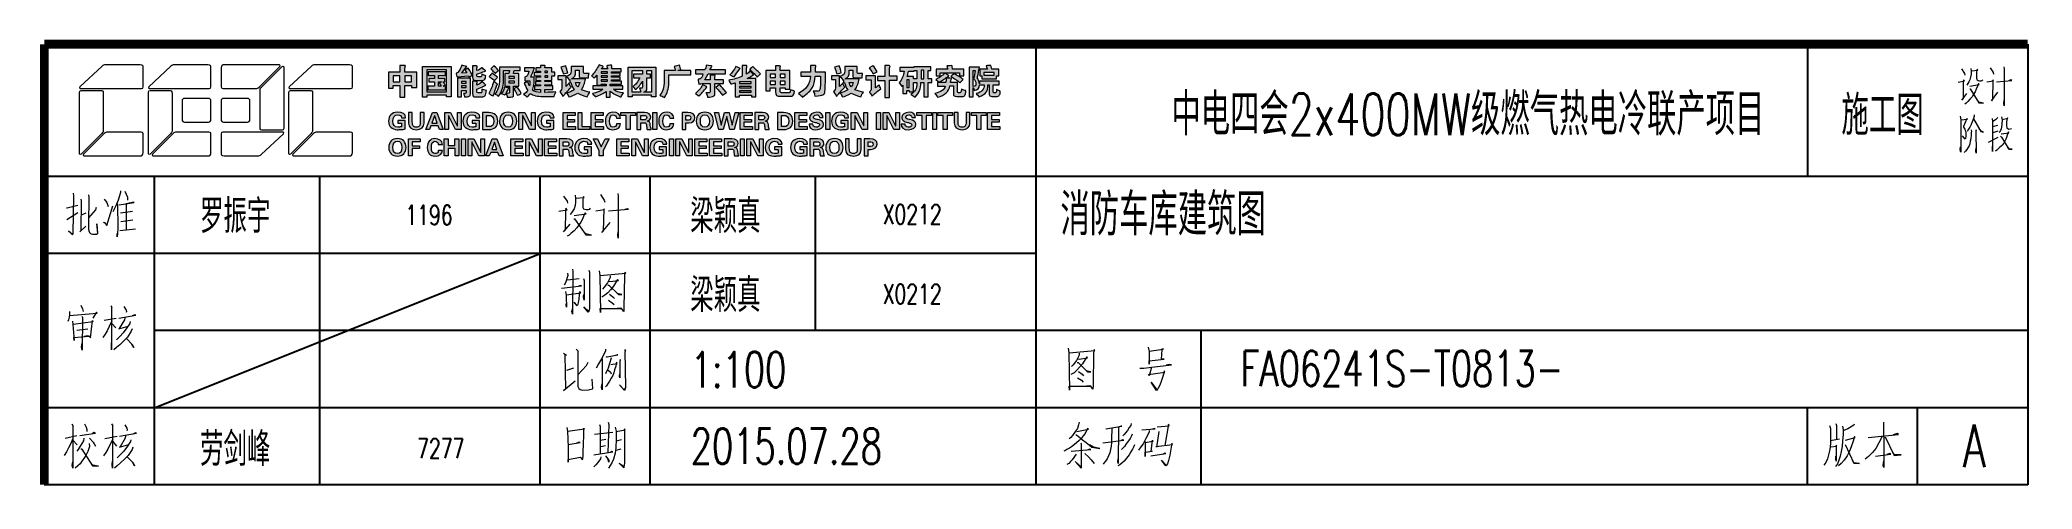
# Model space of a CAD drawing. Header units: millimetres. Extents: x 172649 to 472543, y 238332 to 449264.
# Drawn here: x 269886 to 287966, y 274182 to 278262 of the extents above; entities that cross this region are included whole.
import ezdxf

# ---------------------------------------------------------------- set-up
doc = ezdxf.new("R2010")
doc.units = ezdxf.units.MM
doc.header["$LTSCALE"] = 1000
doc.layers.add('PUB_HATCH', color=8, linetype='Continuous')
doc.layers.add('PUB_TEXT', color=7, linetype='Continuous')
doc.styles.add('HZ', font='geditxt.shx', dxfattribs={"width": 0.75, "bigfont": 'hzfs_1.shx'})
doc.styles.get("Standard").update_dxf_attribs({"font": 'txt', "bigfont": 'gbcbig.shx'})

msp = doc.modelspace()

# ---------------------------------------------------------------- texts
for s, p in [('334455', (275135.9, 276717)), ('556677', (279229.9, 275118.2)), ('445566', (274679.9, 274452.2))]:
    msp.add_text(s, height=0.01).set_placement(p)
at = {"layer": 'PUB_TEXT', "style": 'HZ', "width": 0.7}
for s, height, p in [(' 中电四会2x400MW级燃气热电冷联产项目  ', 380.315, (279972.7, 277394.9)), ('施工图', 355.97, (286234.8, 277399.1)), ('罗振宇', 304.25, (271340.1, 276508.4)), ('梁颖真', 304.25, (275788.6, 276508.4)), ('消防车库建筑图', 380.31, (279148.1, 276485.6)), ('1196', 178.56, (273203.3, 276581.9)), ('X0212', 178.56, (277535, 276588.2)), ('梁颖真', 304.25, (275788.6, 275790.9)), ('X0212', 178.56, (277535, 275864.7)), ('1:100', 321.41, (275792.9, 275106.6)), ('FA06241S-T0813- ', 321.413, (280781.9, 275117.6)), ('劳剑峰', 304.25, (271340.1, 274392.9)), ('7277', 178.56, (273310.4, 274462.4)), ('2015.07.28', 321.41, (275792.9, 274411.6)), ('A', 385.7, (287337.3, 274383.1))]:
    msp.add_text(s, height=height, dxfattribs=at).set_placement(p)

# ---------------------------------------------------------------- blocks, each defined once
blk = doc.blocks.new('LOGO_CEEC_2014')
h = blk.add_hatch(color=256)
h.paths.add_polyline_path([(33.34, 9.12), (32.73, 9.12), (32.73, 8.58), (33.34, 8.58)], flags=16)
h.paths.add_polyline_path([(31.67, 8.58), (32.28, 8.58), (32.28, 9.12), (31.67, 9.12)], flags=16)
edge = h.paths.add_edge_path()
edge.add_spline(control_points=[(31.25, 9.46), (31.25, 9.46), (32.27, 9.46), (32.27, 9.46), (32.27, 9.46), (32.27, 10.07), (32.27, 10.07), (32.52, 10.07), (32.66, 10.07), (32.69, 10.07), (32.75, 10.06), (32.78, 10.05), (32.78, 10.04), (32.78, 10.03), (32.77, 10.02), (32.76, 10.01), (32.74, 9.94), (32.73, 9.86), (32.73, 9.77), (32.73, 9.77), (32.73, 9.46), (32.73, 9.46), (32.73, 9.46), (33.8, 9.46), (33.8, 9.46), (33.8, 9.46), (33.8, 8.06), (33.8, 8.06), (33.8, 8.06), (33.34, 8.06), (33.34, 8.06), (33.34, 8.06), (33.34, 8.24), (33.34, 8.24), (33.34, 8.24), (32.73, 8.24), (32.73, 8.24), (32.73, 8.24), (32.73, 7.18), (32.73, 7.18), (32.73, 7.18), (32.28, 7.18), (32.28, 7.18), (32.28, 7.18), (32.28, 8.24), (32.28, 8.24), (32.28, 8.24), (31.67, 8.24), (31.67, 8.24), (31.67, 8.24), (31.67, 8.02), (31.67, 8.02), (31.67, 8.02), (31.25, 8.02), (31.25, 8.02), (31.25, 8.02), (31.25, 9.46), (31.25, 9.46)], knot_values=[0, 0, 0, 0, 1, 1, 1, 2, 2, 2, 3, 3, 3, 4, 4, 4, 5, 5, 5, 6, 6, 6, 7, 7, 7, 8, 8, 8, 9, 9, 9, 10, 10, 10, 11, 11, 11, 12, 12, 12, 13, 13, 13, 14, 14, 14, 15, 15, 15, 16, 16, 16, 17, 17, 17, 18, 18, 18, 19, 19, 19, 19], degree=3, periodic=0)
h = blk.add_hatch(color=256)
edge = h.paths.add_edge_path(flags=0)
edge.add_spline(control_points=[(36.04, 8.59), (36.04, 8.59), (35.79, 8.59), (35.79, 8.59), (35.79, 8.59), (35.79, 8.18), (35.79, 8.18), (35.79, 8.18), (36.04, 8.18), (36.04, 8.18), (35.98, 8.28), (35.92, 8.37), (35.85, 8.47), (35.85, 8.47), (36.04, 8.59), (36.04, 8.59)], knot_values=[0, 0, 0, 0, 1, 1, 1, 2, 2, 2, 3, 3, 3, 4, 4, 4, 5, 5, 5, 5], degree=3, periodic=0)
edge = h.paths.add_edge_path(flags=0)
edge.add_spline(control_points=[(35.4, 8.9), (35.4, 8.9), (35.4, 9.17), (35.4, 9.17), (35.4, 9.17), (34.84, 9.17), (34.84, 9.17), (34.84, 9.17), (34.84, 9.48), (34.84, 9.48), (34.84, 9.48), (36.4, 9.48), (36.4, 9.48), (36.4, 9.48), (36.4, 9.17), (36.4, 9.17), (36.4, 9.17), (35.79, 9.17), (35.79, 9.17), (35.79, 9.17), (35.79, 8.9), (35.79, 8.9), (35.79, 8.9), (36.35, 8.9), (36.35, 8.9), (36.35, 8.9), (36.35, 8.59), (36.35, 8.59), (36.35, 8.59), (36.2, 8.59), (36.2, 8.59), (36.3, 8.42), (36.36, 8.33), (36.37, 8.31), (36.37, 8.31), (36.19, 8.18), (36.19, 8.18), (36.19, 8.18), (36.42, 8.18), (36.42, 8.18), (36.42, 8.18), (36.42, 7.86), (36.42, 7.86), (36.42, 7.86), (34.82, 7.86), (34.82, 7.86), (34.82, 7.86), (34.82, 8.18), (34.82, 8.18), (34.82, 8.18), (35.4, 8.18), (35.4, 8.18), (35.4, 8.18), (35.4, 8.59), (35.4, 8.59), (35.4, 8.59), (34.89, 8.59), (34.89, 8.59), (34.89, 8.59), (34.89, 8.9), (34.89, 8.9), (34.89, 8.9), (35.4, 8.9), (35.4, 8.9)], knot_values=[0, 0, 0, 0, 1, 1, 1, 2, 2, 2, 3, 3, 3, 4, 4, 4, 5, 5, 5, 6, 6, 6, 7, 7, 7, 8, 8, 8, 9, 9, 9, 10, 10, 10, 11, 11, 11, 12, 12, 12, 13, 13, 13, 14, 14, 14, 15, 15, 15, 16, 16, 16, 17, 17, 17, 18, 18, 18, 19, 19, 19, 20, 20, 20, 21, 21, 21, 21], degree=3, periodic=0)
h.paths.add_polyline_path([(34.73, 9.66), (34.73, 7.68), (36.51, 7.68), (36.51, 9.66)], flags=16)
h.paths.add_polyline_path([(34.33, 9.99), (36.92, 9.99), (36.92, 7.22), (36.51, 7.22), (36.51, 7.36), (34.73, 7.36), (34.73, 7.2), (34.33, 7.2)])
h = blk.add_hatch(color=256)
edge = h.paths.add_edge_path()
edge.add_spline(control_points=[(39.27, 9.6), (39.44, 9.67), (39.59, 9.76), (39.71, 9.86), (39.71, 9.86), (39.74, 9.88), (39.74, 9.88), (39.94, 9.68), (40.05, 9.57), (40.05, 9.56), (39.93, 9.53), (39.72, 9.45), (39.4, 9.33), (39.35, 9.3), (39.3, 9.29), (39.27, 9.28), (39.27, 9.28), (39.27, 9.14), (39.27, 9.14), (39.26, 9.07), (39.3, 9.04), (39.38, 9.04), (39.38, 9.04), (39.58, 9.04), (39.58, 9.04), (39.68, 9.03), (39.72, 9.11), (39.71, 9.29), (39.85, 9.22), (39.98, 9.18), (40.08, 9.14), (40.05, 8.95), (40.01, 8.83), (39.96, 8.79), (39.92, 8.74), (39.83, 8.71), (39.69, 8.71), (39.69, 8.71), (39.27, 8.71), (39.27, 8.71), (39, 8.7), (38.86, 8.78), (38.87, 8.97), (38.87, 8.97), (38.87, 10.05), (38.87, 10.05), (38.87, 10.05), (39.03, 10.05), (39.03, 10.05), (39.21, 10.05), (39.29, 10.04), (39.29, 10.02), (39.29, 10.01), (39.29, 9.99), (39.28, 9.97), (39.27, 9.93), (39.27, 9.88), (39.27, 9.83), (39.27, 9.83), (39.27, 9.6), (39.27, 9.6)], knot_values=[0, 0, 0, 0, 1, 1, 1, 2, 2, 2, 3, 3, 3, 4, 4, 4, 5, 5, 5, 6, 6, 6, 7, 7, 7, 8, 8, 8, 9, 9, 9, 10, 10, 10, 11, 11, 11, 12, 12, 12, 13, 13, 13, 14, 14, 14, 15, 15, 15, 16, 16, 16, 17, 17, 17, 18, 18, 18, 19, 19, 19, 20, 20, 20, 20], degree=3, periodic=0)
edge = h.paths.add_edge_path()
edge.add_spline(control_points=[(39.14, 7.22), (38.95, 7.21), (38.86, 7.31), (38.87, 7.52), (38.87, 7.52), (38.87, 8.64), (38.87, 8.64), (38.87, 8.64), (38.95, 8.64), (38.95, 8.64), (39.18, 8.64), (39.3, 8.62), (39.29, 8.59), (39.29, 8.57), (39.29, 8.55), (39.28, 8.53), (39.27, 8.49), (39.27, 8.45), (39.27, 8.42), (39.27, 8.42), (39.27, 8.28), (39.27, 8.28), (39.44, 8.35), (39.59, 8.46), (39.73, 8.6), (39.96, 8.4), (40.07, 8.29), (40.07, 8.28), (40.02, 8.26), (39.92, 8.22), (39.76, 8.14), (39.54, 8.04), (39.37, 7.96), (39.27, 7.92), (39.27, 7.92), (39.27, 7.68), (39.27, 7.68), (39.27, 7.61), (39.3, 7.58), (39.37, 7.58), (39.37, 7.58), (39.59, 7.58), (39.59, 7.58), (39.69, 7.56), (39.73, 7.68), (39.71, 7.92), (39.82, 7.87), (39.96, 7.83), (40.12, 7.8), (40.11, 7.58), (40.08, 7.43), (40.01, 7.34), (39.96, 7.26), (39.86, 7.22), (39.7, 7.22), (39.7, 7.22), (39.14, 7.22), (39.14, 7.22)], knot_values=[0, 0, 0, 0, 1, 1, 1, 2, 2, 2, 3, 3, 3, 4, 4, 4, 5, 5, 5, 6, 6, 6, 7, 7, 7, 8, 8, 8, 9, 9, 9, 10, 10, 10, 11, 11, 11, 12, 12, 12, 13, 13, 13, 14, 14, 14, 15, 15, 15, 16, 16, 16, 17, 17, 17, 18, 18, 18, 19, 19, 19, 19], degree=3, periodic=0)
h.paths.add_polyline_path([(38.29, 8.06), (38.29, 8.21), (37.87, 8.21), (37.87, 8.06)], flags=16)
h.paths.add_polyline_path([(37.87, 8.47), (38.29, 8.47), (38.29, 8.61), (37.87, 8.61)], flags=16)
edge = h.paths.add_edge_path()
edge.add_spline(control_points=[(37.5, 8.93), (37.5, 8.93), (38.67, 8.93), (38.67, 8.93), (38.67, 8.93), (38.67, 7.5), (38.67, 7.5), (38.67, 7.39), (38.64, 7.31), (38.56, 7.27), (38.5, 7.23), (38.36, 7.21), (38.14, 7.21), (38.12, 7.33), (38.1, 7.44), (38.05, 7.54), (38.05, 7.54), (38.17, 7.54), (38.17, 7.54), (38.24, 7.54), (38.28, 7.57), (38.28, 7.64), (38.28, 7.64), (38.28, 7.79), (38.28, 7.79), (38.28, 7.79), (37.87, 7.79), (37.87, 7.79), (37.87, 7.79), (37.87, 7.23), (37.87, 7.23), (37.87, 7.23), (37.5, 7.23), (37.5, 7.23), (37.5, 7.23), (37.5, 8.93), (37.5, 8.93)], knot_values=[0, 0, 0, 0, 1, 1, 1, 2, 2, 2, 3, 3, 3, 4, 4, 4, 5, 5, 5, 6, 6, 6, 7, 7, 7, 8, 8, 8, 9, 9, 9, 10, 10, 10, 11, 11, 11, 12, 12, 12, 12], degree=3, periodic=0)
edge = h.paths.add_edge_path()
edge.add_spline(control_points=[(38.34, 9.39), (38.25, 9.54), (38.19, 9.63), (38.15, 9.67), (38.24, 9.71), (38.35, 9.76), (38.48, 9.82), (38.68, 9.51), (38.81, 9.3), (38.85, 9.2), (38.79, 9.16), (38.69, 9.09), (38.54, 9.02), (38.53, 9.02), (38.51, 9.06), (38.49, 9.13), (37.95, 9.1), (37.61, 9.06), (37.46, 9.03), (37.44, 9.04), (37.42, 9.1), (37.4, 9.2), (37.38, 9.3), (37.38, 9.36), (37.39, 9.36), (37.49, 9.39), (37.57, 9.45), (37.62, 9.54), (37.79, 9.82), (37.88, 10), (37.89, 10.09), (38.19, 10.02), (38.34, 9.98), (38.34, 9.97), (38.18, 9.78), (38.03, 9.58), (37.89, 9.36), (37.89, 9.36), (38.34, 9.39), (38.34, 9.39)], knot_values=[0, 0, 0, 0, 1, 1, 1, 2, 2, 2, 3, 3, 3, 4, 4, 4, 5, 5, 5, 6, 6, 6, 7, 7, 7, 8, 8, 8, 9, 9, 9, 10, 10, 10, 11, 11, 11, 12, 12, 12, 13, 13, 13, 13], degree=3, periodic=0)
h = blk.add_hatch(color=256)
edge = h.paths.add_edge_path()
edge.add_spline(control_points=[(42.88, 8.08), (42.88, 8.08), (42.94, 8.11), (42.94, 8.11), (43, 8.03), (43.08, 7.9), (43.18, 7.73), (43.22, 7.64), (43.26, 7.57), (43.29, 7.53), (43.21, 7.48), (43.09, 7.42), (42.93, 7.36), (42.92, 7.39), (42.82, 7.59), (42.62, 7.96), (42.63, 7.98), (42.71, 8.02), (42.88, 8.08)], knot_values=[0, 0, 0, 0, 1, 1, 1, 2, 2, 2, 3, 3, 3, 4, 4, 4, 5, 5, 5, 6, 6, 6, 6], degree=3, periodic=0)
h.paths.add_polyline_path([(42.16, 8.49), (42.68, 8.49), (42.68, 8.64), (42.16, 8.64)], flags=16)
h.paths.add_polyline_path([(42.68, 9.07), (42.16, 9.07), (42.16, 8.92), (42.68, 8.92)], flags=16)
edge = h.paths.add_edge_path(flags=17)
edge.add_spline(control_points=[(41.55, 7.49), (41.53, 7.49), (41.51, 7.5), (41.49, 7.5), (41.59, 7.64), (41.68, 7.82), (41.75, 8.03), (41.76, 8.08), (41.77, 8.1), (41.78, 8.11), (41.89, 8.1), (42.02, 8.08), (42.15, 8.03), (42.16, 8.02), (42.14, 7.98), (42.11, 7.94), (42.09, 7.91), (42.09, 7.89), (42.09, 7.87), (42.04, 7.76), (41.95, 7.6), (41.81, 7.39), (41.76, 7.42), (41.67, 7.45), (41.55, 7.49)], knot_values=[0, 0, 0, 0, 1, 1, 1, 2, 2, 2, 3, 3, 3, 4, 4, 4, 5, 5, 5, 6, 6, 6, 7, 7, 7, 8, 8, 8, 8], degree=3, periodic=0)
edge = h.paths.add_edge_path()
edge.add_spline(control_points=[(41.31, 9.93), (41.31, 9.93), (43.2, 9.93), (43.2, 9.93), (43.2, 9.93), (43.2, 9.6), (43.2, 9.6), (43.2, 9.6), (42.63, 9.6), (42.63, 9.6), (42.63, 9.59), (42.61, 9.51), (42.57, 9.35), (42.57, 9.35), (43.06, 9.35), (43.06, 9.35), (43.06, 9.35), (43.06, 8.19), (43.06, 8.19), (43.06, 8.19), (42.59, 8.19), (42.59, 8.19), (42.59, 8.19), (42.59, 7.41), (42.59, 7.41), (42.6, 7.32), (42.57, 7.26), (42.49, 7.23), (42.43, 7.21), (42.27, 7.19), (42.01, 7.18), (42, 7.33), (41.97, 7.45), (41.93, 7.54), (41.94, 7.54), (41.97, 7.54), (42, 7.54), (42.16, 7.53), (42.23, 7.55), (42.21, 7.6), (42.21, 7.6), (42.21, 8.19), (42.21, 8.19), (42.21, 8.19), (41.8, 8.19), (41.8, 8.19), (41.8, 8.19), (41.8, 9.35), (41.8, 9.35), (41.8, 9.35), (42.17, 9.35), (42.17, 9.35), (42.17, 9.35), (42.21, 9.6), (42.21, 9.6), (42.21, 9.6), (41.67, 9.6), (41.67, 9.6), (41.67, 9.6), (41.67, 8.64), (41.67, 8.64), (41.67, 8.15), (41.53, 7.7), (41.22, 7.28), (41.12, 7.36), (41.01, 7.43), (40.89, 7.47), (41.17, 7.77), (41.31, 8.22), (41.31, 8.81), (41.31, 8.81), (41.31, 9.93), (41.31, 9.93)], knot_values=[0, 0, 0, 0, 1, 1, 1, 2, 2, 2, 3, 3, 3, 4, 4, 4, 5, 5, 5, 6, 6, 6, 7, 7, 7, 8, 8, 8, 9, 9, 9, 10, 10, 10, 11, 11, 11, 12, 12, 12, 13, 13, 13, 14, 14, 14, 15, 15, 15, 16, 16, 16, 17, 17, 17, 18, 18, 18, 19, 19, 19, 20, 20, 20, 21, 21, 21, 22, 22, 22, 23, 23, 23, 24, 24, 24, 24], degree=3, periodic=0)
edge = h.paths.add_edge_path()
edge.add_spline(control_points=[(40.64, 9.64), (40.56, 9.71), (40.52, 9.75), (40.53, 9.76), (40.57, 9.81), (40.64, 9.88), (40.74, 9.98), (40.77, 10.01), (40.79, 10.03), (40.8, 10.04), (41.05, 9.82), (41.18, 9.68), (41.21, 9.62), (41.13, 9.55), (41.04, 9.46), (40.94, 9.35), (40.85, 9.44), (40.75, 9.54), (40.64, 9.64)], knot_values=[0, 0, 0, 0, 1, 1, 1, 2, 2, 2, 3, 3, 3, 4, 4, 4, 5, 5, 5, 6, 6, 6, 6], degree=3, periodic=0)
edge = h.paths.add_edge_path()
edge.add_spline(control_points=[(40.48, 8.98), (40.41, 9.02), (40.38, 9.05), (40.38, 9.06), (40.5, 9.22), (40.58, 9.32), (40.61, 9.36), (40.82, 9.25), (40.99, 9.13), (41.12, 9), (41.11, 8.98), (41.08, 8.95), (41.03, 8.9), (40.95, 8.79), (40.9, 8.72), (40.87, 8.69), (40.78, 8.78), (40.64, 8.88), (40.48, 8.98)], knot_values=[0, 0, 0, 0, 1, 1, 1, 2, 2, 2, 3, 3, 3, 4, 4, 4, 5, 5, 5, 6, 6, 6, 6], degree=3, periodic=0)
edge = h.paths.add_edge_path()
edge.add_spline(control_points=[(40.79, 8.61), (40.92, 8.51), (41.03, 8.44), (41.12, 8.4), (41.02, 8.15), (40.92, 7.86), (40.82, 7.54), (40.78, 7.39), (40.74, 7.32), (40.73, 7.31), (40.64, 7.33), (40.52, 7.41), (40.34, 7.54), (40.51, 7.84), (40.66, 8.2), (40.79, 8.61)], knot_values=[0, 0, 0, 0, 1, 1, 1, 2, 2, 2, 3, 3, 3, 4, 4, 4, 5, 5, 5, 5], degree=3, periodic=0)
h = blk.add_hatch(color=256)
h.paths.add_polyline_path([(45.43, 9.01), (45.69, 9.01), (45.69, 9.14), (45.43, 9.14)], flags=16)
h.paths.add_polyline_path([(45.67, 9.44), (45.67, 9.56), (45.43, 9.56), (45.43, 9.44)], flags=16)
edge = h.paths.add_edge_path()
edge.add_spline(control_points=[(44.61, 9.86), (44.61, 9.86), (45.04, 9.86), (45.04, 9.86), (45.04, 9.86), (45.04, 10.07), (45.04, 10.07), (45.24, 10.07), (45.35, 10.07), (45.38, 10.07), (45.42, 10.07), (45.44, 10.06), (45.45, 10.04), (45.45, 10.03), (45.45, 10.02), (45.45, 10.01), (45.43, 9.96), (45.43, 9.92), (45.43, 9.86), (45.43, 9.86), (46.07, 9.86), (46.07, 9.86), (46.07, 9.86), (46.07, 9.45), (46.07, 9.45), (46.07, 9.45), (46.34, 9.45), (46.34, 9.45), (46.34, 9.45), (46.34, 9.14), (46.34, 9.14), (46.34, 9.14), (46.07, 9.14), (46.07, 9.14), (46.07, 9.14), (46.07, 8.72), (46.07, 8.72), (46.07, 8.72), (45.43, 8.72), (45.43, 8.72), (45.43, 8.72), (45.43, 8.61), (45.43, 8.61), (45.43, 8.61), (46.07, 8.61), (46.07, 8.61), (46.07, 8.61), (46.07, 8.32), (46.07, 8.32), (46.07, 8.32), (45.43, 8.32), (45.43, 8.32), (45.43, 8.32), (45.43, 8.21), (45.43, 8.21), (45.43, 8.21), (46.16, 8.21), (46.16, 8.21), (46.16, 8.21), (46.16, 7.9), (46.16, 7.9), (46.16, 7.9), (45.43, 7.9), (45.43, 7.9), (45.43, 7.9), (45.43, 7.63), (45.43, 7.63), (45.82, 7.63), (46.16, 7.64), (46.44, 7.68), (46.36, 7.55), (46.3, 7.41), (46.28, 7.26), (46.28, 7.26), (45.26, 7.26), (45.26, 7.26), (44.71, 7.26), (44.34, 7.35), (44.14, 7.53), (44.13, 7.52), (44.11, 7.5), (44.08, 7.48), (43.99, 7.37), (43.9, 7.28), (43.82, 7.2), (43.73, 7.29), (43.62, 7.38), (43.5, 7.45), (43.68, 7.56), (43.8, 7.68), (43.87, 7.81), (43.74, 8.03), (43.64, 8.26), (43.56, 8.5), (43.6, 8.5), (43.71, 8.53), (43.89, 8.58), (43.96, 8.36), (44.01, 8.24), (44.04, 8.21), (44.05, 8.26), (44.06, 8.33), (44.06, 8.4), (44.06, 8.46), (44.06, 8.56), (44.06, 8.69), (44.06, 8.69), (43.61, 8.69), (43.61, 8.69), (43.61, 8.69), (43.61, 9.02), (43.61, 9.02), (43.71, 9.03), (43.78, 9.07), (43.83, 9.16), (43.89, 9.24), (43.93, 9.36), (43.97, 9.54), (43.97, 9.54), (43.59, 9.54), (43.59, 9.54), (43.59, 9.54), (43.59, 9.87), (43.59, 9.87), (43.59, 9.87), (44.49, 9.87), (44.49, 9.87), (44.36, 9.51), (44.25, 9.22), (44.15, 9.01), (44.15, 9.01), (44.46, 9.01), (44.46, 9.01), (44.47, 8.48), (44.42, 8.09), (44.31, 7.82), (44.49, 7.69), (44.73, 7.63), (45.04, 7.63), (45.04, 7.63), (45.04, 7.9), (45.04, 7.9), (45.04, 7.9), (44.5, 7.9), (44.5, 7.9), (44.5, 7.9), (44.5, 8.21), (44.5, 8.21), (44.5, 8.21), (45.04, 8.21), (45.04, 8.21), (45.04, 8.21), (45.04, 8.32), (45.04, 8.32), (45.04, 8.32), (44.57, 8.32), (44.57, 8.32), (44.57, 8.32), (44.57, 8.61), (44.57, 8.61), (44.57, 8.61), (45.04, 8.61), (45.04, 8.61), (45.04, 8.61), (45.04, 8.72), (45.04, 8.72), (45.04, 8.72), (44.6, 8.72), (44.6, 8.72), (44.6, 8.72), (44.6, 9.01), (44.6, 9.01), (44.6, 9.01), (45.04, 9.01), (45.04, 9.01), (45.04, 9.01), (45.04, 9.14), (45.04, 9.14), (45.04, 9.14), (44.47, 9.14), (44.47, 9.14), (44.47, 9.14), (44.47, 9.44), (44.47, 9.44), (44.47, 9.44), (45.04, 9.44), (45.04, 9.44), (45.04, 9.44), (45.04, 9.56), (45.04, 9.56), (45.04, 9.56), (44.61, 9.56), (44.61, 9.56), (44.61, 9.56), (44.61, 9.86), (44.61, 9.86)], knot_values=[0, 0, 0, 0, 1, 1, 1, 2, 2, 2, 3, 3, 3, 4, 4, 4, 5, 5, 5, 6, 6, 6, 7, 7, 7, 8, 8, 8, 9, 9, 9, 10, 10, 10, 11, 11, 11, 12, 12, 12, 13, 13, 13, 14, 14, 14, 15, 15, 15, 16, 16, 16, 17, 17, 17, 18, 18, 18, 19, 19, 19, 20, 20, 20, 21, 21, 21, 22, 22, 22, 23, 23, 23, 24, 24, 24, 25, 25, 25, 26, 26, 26, 27, 27, 27, 28, 28, 28, 29, 29, 29, 30, 30, 30, 31, 31, 31, 32, 32, 32, 33, 33, 33, 34, 34, 34, 35, 35, 35, 36, 36, 36, 37, 37, 37, 38, 38, 38, 39, 39, 39, 40, 40, 40, 41, 41, 41, 42, 42, 42, 43, 43, 43, 44, 44, 44, 45, 45, 45, 46, 46, 46, 47, 47, 47, 48, 48, 48, 49, 49, 49, 50, 50, 50, 51, 51, 51, 52, 52, 52, 53, 53, 53, 54, 54, 54, 55, 55, 55, 56, 56, 56, 57, 57, 57, 58, 58, 58, 59, 59, 59, 60, 60, 60, 61, 61, 61, 62, 62, 62, 63, 63, 63, 64, 64, 64, 65, 65, 65, 65], degree=3, periodic=0)
h = blk.add_hatch(color=256)
edge = h.paths.add_edge_path(flags=16)
edge.add_spline(control_points=[(48.2, 8.54), (48.24, 8.39), (48.31, 8.25), (48.41, 8.12), (48.5, 8.25), (48.56, 8.39), (48.59, 8.54), (48.59, 8.54), (48.2, 8.54), (48.2, 8.54)], knot_values=[0, 0, 0, 0, 1, 1, 1, 2, 2, 2, 3, 3, 3, 3], degree=3, periodic=0)
edge = h.paths.add_edge_path()
edge.add_spline(control_points=[(47.71, 8.53), (47.71, 8.53), (47.71, 8.79), (47.71, 8.79), (47.71, 8.79), (47.69, 8.79), (47.65, 8.76), (47.66, 8.76), (47.65, 8.76), (47.63, 8.75), (47.6, 8.83), (47.52, 8.94), (47.38, 9.08), (47.68, 9.16), (47.83, 9.32), (47.82, 9.57), (47.82, 9.57), (47.82, 9.97), (47.82, 9.97), (47.82, 9.97), (48.94, 9.97), (48.94, 9.97), (48.94, 9.97), (48.94, 9.5), (48.94, 9.5), (48.92, 9.38), (48.97, 9.32), (49.09, 9.34), (49.09, 9.34), (49.44, 9.34), (49.44, 9.34), (49.4, 9.24), (49.38, 9.11), (49.38, 8.95), (49.38, 8.95), (48.88, 8.95), (48.88, 8.95), (48.74, 8.95), (48.64, 8.96), (48.6, 8.98), (48.56, 9.01), (48.54, 9.07), (48.54, 9.17), (48.54, 9.17), (48.54, 9.65), (48.54, 9.65), (48.54, 9.65), (48.22, 9.65), (48.22, 9.65), (48.22, 9.65), (48.22, 9.51), (48.22, 9.51), (48.22, 9.32), (48.2, 9.19), (48.15, 9.11), (48.1, 9.02), (47.99, 8.93), (47.84, 8.86), (47.84, 8.86), (49.11, 8.86), (49.11, 8.86), (49.05, 8.47), (48.93, 8.14), (48.74, 7.87), (49, 7.76), (49.26, 7.68), (49.52, 7.64), (49.41, 7.55), (49.33, 7.41), (49.28, 7.22), (48.97, 7.29), (48.68, 7.41), (48.41, 7.57), (48.1, 7.39), (47.83, 7.27), (47.6, 7.21), (47.56, 7.36), (47.49, 7.48), (47.38, 7.58), (47.63, 7.63), (47.87, 7.72), (48.08, 7.85), (47.94, 8.05), (47.85, 8.28), (47.8, 8.53), (47.8, 8.53), (47.71, 8.53), (47.71, 8.53)], knot_values=[0, 0, 0, 0, 1, 1, 1, 2, 2, 2, 3, 3, 3, 4, 4, 4, 5, 5, 5, 6, 6, 6, 7, 7, 7, 8, 8, 8, 9, 9, 9, 10, 10, 10, 11, 11, 11, 12, 12, 12, 13, 13, 13, 14, 14, 14, 15, 15, 15, 16, 16, 16, 17, 17, 17, 18, 18, 18, 19, 19, 19, 20, 20, 20, 21, 21, 21, 22, 22, 22, 23, 23, 23, 24, 24, 24, 25, 25, 25, 26, 26, 26, 27, 27, 27, 28, 28, 28, 29, 29, 29, 29], degree=3, periodic=0)
edge = h.paths.add_edge_path()
edge.add_spline(control_points=[(47.32, 10.04), (47.39, 9.86), (47.45, 9.65), (47.5, 9.41), (47.5, 9.41), (47.09, 9.3), (47.09, 9.3), (47.04, 9.53), (46.97, 9.74), (46.88, 9.92), (46.88, 9.92), (47.32, 10.04), (47.32, 10.04)], knot_values=[0, 0, 0, 0, 1, 1, 1, 2, 2, 2, 3, 3, 3, 4, 4, 4, 4], degree=3, periodic=0)
edge = h.paths.add_edge_path()
edge.add_spline(control_points=[(46.97, 8.81), (46.97, 8.81), (46.61, 8.81), (46.61, 8.81), (46.61, 8.81), (46.61, 9.14), (46.61, 9.14), (46.61, 9.14), (47.35, 9.14), (47.35, 9.14), (47.35, 9.14), (47.35, 8.17), (47.35, 8.17), (47.39, 8.2), (47.45, 8.27), (47.54, 8.38), (47.54, 8.38), (47.63, 8.48), (47.63, 8.48), (47.69, 8.31), (47.75, 8.18), (47.81, 8.11), (47.5, 7.77), (47.28, 7.53), (47.17, 7.38), (47.13, 7.32), (47.09, 7.28), (47.07, 7.28), (46.91, 7.5), (46.82, 7.64), (46.8, 7.7), (46.8, 7.7), (46.81, 7.71), (46.81, 7.71), (46.87, 7.76), (46.91, 7.82), (46.95, 7.9), (46.97, 7.96), (46.98, 8.03), (46.97, 8.11), (46.97, 8.11), (46.97, 8.81), (46.97, 8.81)], knot_values=[0, 0, 0, 0, 1, 1, 1, 2, 2, 2, 3, 3, 3, 4, 4, 4, 5, 5, 5, 6, 6, 6, 7, 7, 7, 8, 8, 8, 9, 9, 9, 10, 10, 10, 11, 11, 11, 12, 12, 12, 13, 13, 13, 14, 14, 14, 14], degree=3, periodic=0)
h = blk.add_hatch(color=256)
h.paths.add_polyline_path([(50.53, 8.64), (51.11, 8.64), (51.11, 8.76), (50.53, 8.76)], flags=16)
h.paths.add_polyline_path([(51.11, 9.12), (50.53, 9.12), (50.53, 9.01), (51.11, 9.01)], flags=16)
h.paths.add_polyline_path([(51.11, 9.38), (51.11, 9.49), (50.53, 9.49), (50.53, 9.38)], flags=16)
edge = h.paths.add_edge_path()
edge.add_spline(control_points=[(51.13, 9.77), (51.11, 9.85), (51.08, 9.94), (51.04, 10.04), (51.05, 10.05), (51.15, 10.07), (51.34, 10.09), (51.44, 10.11), (51.48, 10.11), (51.47, 10.09), (51.49, 10.07), (51.5, 9.98), (51.51, 9.85), (51.52, 9.81), (51.52, 9.79), (51.52, 9.77), (51.52, 9.77), (52.36, 9.77), (52.36, 9.77), (52.36, 9.77), (52.36, 9.49), (52.36, 9.49), (52.36, 9.49), (51.48, 9.49), (51.48, 9.49), (51.48, 9.49), (51.48, 9.38), (51.48, 9.38), (51.48, 9.38), (52.25, 9.38), (52.25, 9.38), (52.25, 9.38), (52.25, 9.12), (52.25, 9.12), (52.25, 9.12), (51.48, 9.12), (51.48, 9.12), (51.48, 9.12), (51.48, 9.01), (51.48, 9.01), (51.48, 9.01), (52.25, 9.01), (52.25, 9.01), (52.25, 9.01), (52.25, 8.76), (52.25, 8.76), (52.25, 8.76), (51.48, 8.76), (51.48, 8.76), (51.48, 8.76), (51.48, 8.64), (51.48, 8.64), (51.48, 8.64), (52.38, 8.64), (52.38, 8.64), (52.38, 8.64), (52.38, 8.37), (52.38, 8.37), (52.38, 8.37), (51.36, 8.37), (51.36, 8.37), (51.36, 8.37), (51.36, 8.21), (51.36, 8.21), (51.36, 8.21), (52.51, 8.21), (52.51, 8.21), (52.51, 8.21), (52.51, 7.91), (52.51, 7.91), (52.51, 7.91), (51.65, 7.91), (51.65, 7.91), (51.88, 7.72), (52.19, 7.61), (52.57, 7.58), (52.48, 7.49), (52.4, 7.36), (52.34, 7.21), (52.25, 7.23), (52.16, 7.27), (52.07, 7.31), (51.81, 7.41), (51.58, 7.56), (51.36, 7.75), (51.36, 7.75), (51.36, 7.18), (51.36, 7.18), (51.36, 7.18), (50.98, 7.18), (50.98, 7.18), (50.98, 7.18), (50.98, 7.71), (50.98, 7.71), (50.75, 7.54), (50.43, 7.37), (50.02, 7.21), (49.96, 7.31), (49.86, 7.41), (49.74, 7.52), (50.13, 7.59), (50.45, 7.72), (50.69, 7.91), (50.69, 7.91), (49.78, 7.91), (49.78, 7.91), (49.78, 7.91), (49.78, 8.21), (49.78, 8.21), (49.78, 8.21), (50.98, 8.21), (50.98, 8.21), (50.98, 8.21), (50.98, 8.37), (50.98, 8.37), (50.98, 8.37), (50.53, 8.37), (50.53, 8.37), (50.53, 8.37), (50.53, 8.29), (50.53, 8.29), (50.53, 8.29), (50.15, 8.29), (50.15, 8.29), (50.15, 8.29), (50.15, 9.2), (50.15, 9.2), (50.01, 9.02), (49.92, 8.93), (49.89, 8.91), (49.86, 8.97), (49.79, 9.04), (49.69, 9.12), (49.68, 9.13), (49.67, 9.13), (49.67, 9.14), (49.88, 9.36), (50.09, 9.65), (50.3, 10.02), (50.33, 10.08), (50.35, 10.12), (50.36, 10.12), (50.58, 10.05), (50.7, 10), (50.72, 9.97), (50.72, 9.95), (50.71, 9.94), (50.68, 9.92), (50.66, 9.9), (50.64, 9.89), (50.63, 9.87), (50.61, 9.83), (50.58, 9.8), (50.56, 9.77), (50.56, 9.77), (51.13, 9.77), (51.13, 9.77)], knot_values=[0, 0, 0, 0, 1, 1, 1, 2, 2, 2, 3, 3, 3, 4, 4, 4, 5, 5, 5, 6, 6, 6, 7, 7, 7, 8, 8, 8, 9, 9, 9, 10, 10, 10, 11, 11, 11, 12, 12, 12, 13, 13, 13, 14, 14, 14, 15, 15, 15, 16, 16, 16, 17, 17, 17, 18, 18, 18, 19, 19, 19, 20, 20, 20, 21, 21, 21, 22, 22, 22, 23, 23, 23, 24, 24, 24, 25, 25, 25, 26, 26, 26, 27, 27, 27, 28, 28, 28, 29, 29, 29, 30, 30, 30, 31, 31, 31, 32, 32, 32, 33, 33, 33, 34, 34, 34, 35, 35, 35, 36, 36, 36, 37, 37, 37, 38, 38, 38, 39, 39, 39, 40, 40, 40, 41, 41, 41, 42, 42, 42, 43, 43, 43, 44, 44, 44, 45, 45, 45, 46, 46, 46, 47, 47, 47, 48, 48, 48, 49, 49, 49, 50, 50, 50, 51, 51, 51, 52, 52, 52, 52], degree=3, periodic=0)
h = blk.add_hatch(color=256)
edge = h.paths.add_edge_path(flags=16)
edge.add_spline(control_points=[(54.68, 9.61), (54.68, 9.61), (54.68, 9.27), (54.68, 9.27), (54.68, 9.27), (55.01, 9.27), (55.01, 9.27), (55.01, 9.27), (55.01, 8.95), (55.01, 8.95), (55.01, 8.95), (54.68, 8.95), (54.68, 8.95), (54.68, 8.95), (54.68, 7.97), (54.68, 7.97), (54.69, 7.8), (54.6, 7.7), (54.42, 7.66), (54.42, 7.66), (55.11, 7.66), (55.11, 7.66), (55.11, 7.66), (55.11, 9.61), (55.11, 9.61), (55.11, 9.61), (54.68, 9.61), (54.68, 9.61)], knot_values=[0, 0, 0, 0, 1, 1, 1, 2, 2, 2, 3, 3, 3, 4, 4, 4, 5, 5, 5, 6, 6, 6, 7, 7, 7, 8, 8, 8, 9, 9, 9, 9], degree=3, periodic=0)
edge = h.paths.add_edge_path(flags=16)
edge.add_spline(control_points=[(54.28, 9.27), (54.28, 9.27), (54.28, 9.61), (54.28, 9.61), (54.28, 9.61), (53.36, 9.61), (53.36, 9.61), (53.36, 9.61), (53.36, 7.66), (53.36, 7.66), (53.36, 7.66), (54.12, 7.66), (54.12, 7.66), (54.1, 7.8), (54.07, 7.91), (54.02, 8), (54.15, 8), (54.23, 8), (54.24, 8.01), (54.27, 8.02), (54.28, 8.05), (54.28, 8.11), (54.28, 8.11), (54.28, 8.64), (54.28, 8.64), (54.14, 8.36), (53.93, 8.1), (53.66, 7.87), (53.66, 7.87), (53.65, 7.89), (53.65, 7.89), (53.58, 7.99), (53.51, 8.08), (53.43, 8.16), (53.66, 8.32), (53.87, 8.58), (54.04, 8.95), (54.04, 8.95), (53.46, 8.95), (53.46, 8.95), (53.46, 8.95), (53.46, 9.27), (53.46, 9.27), (53.46, 9.27), (54.28, 9.27), (54.28, 9.27)], knot_values=[0, 0, 0, 0, 1, 1, 1, 2, 2, 2, 3, 3, 3, 4, 4, 4, 5, 5, 5, 6, 6, 6, 7, 7, 7, 8, 8, 8, 9, 9, 9, 10, 10, 10, 11, 11, 11, 12, 12, 12, 13, 13, 13, 14, 14, 14, 15, 15, 15, 15], degree=3, periodic=0)
h.paths.add_polyline_path([(52.98, 9.93), (55.5, 9.93), (55.5, 7.21), (55.1, 7.21), (55.1, 7.36), (53.36, 7.36), (53.36, 7.22), (52.98, 7.22)])
h = blk.add_hatch(color=256)
edge = h.paths.add_edge_path()
edge.add_spline(control_points=[(57.64, 10.1), (57.7, 9.96), (57.74, 9.81), (57.77, 9.66), (57.77, 9.66), (57.51, 9.6), (57.51, 9.6), (57.51, 9.6), (58.67, 9.6), (58.67, 9.6), (58.67, 9.6), (58.67, 9.23), (58.67, 9.23), (58.67, 9.23), (56.68, 9.23), (56.68, 9.23), (56.68, 9.23), (56.68, 8.47), (56.68, 8.47), (56.67, 7.96), (56.54, 7.52), (56.28, 7.17), (56.14, 7.25), (56, 7.32), (55.86, 7.36), (56.01, 7.53), (56.11, 7.72), (56.17, 7.92), (56.23, 8.11), (56.26, 8.37), (56.26, 8.7), (56.26, 8.7), (56.26, 9.6), (56.26, 9.6), (56.26, 9.6), (57.28, 9.6), (57.28, 9.6), (57.26, 9.71), (57.21, 9.85), (57.15, 9.99), (57.15, 9.99), (57.64, 10.1), (57.64, 10.1)], knot_values=[0, 0, 0, 0, 1, 1, 1, 2, 2, 2, 3, 3, 3, 4, 4, 4, 5, 5, 5, 6, 6, 6, 7, 7, 7, 8, 8, 8, 9, 9, 9, 10, 10, 10, 11, 11, 11, 12, 12, 12, 13, 13, 13, 14, 14, 14, 14], degree=3, periodic=0)
h = blk.add_hatch(color=256)
edge = h.paths.add_edge_path()
edge.add_spline(control_points=[(61.28, 8.33), (61.37, 8.24), (61.5, 8.1), (61.66, 7.9), (61.77, 7.78), (61.85, 7.68), (61.9, 7.63), (61.9, 7.63), (61.55, 7.36), (61.55, 7.36), (61.39, 7.59), (61.19, 7.84), (60.96, 8.08), (60.96, 8.08), (61.28, 8.33), (61.28, 8.33)], knot_values=[0, 0, 0, 0, 1, 1, 1, 2, 2, 2, 3, 3, 3, 4, 4, 4, 5, 5, 5, 5], degree=3, periodic=0)
edge = h.paths.add_edge_path()
edge.add_spline(control_points=[(59.11, 9.66), (59.11, 9.66), (59.95, 9.66), (59.95, 9.66), (60.01, 9.8), (60.05, 9.94), (60.08, 10.09), (60.4, 10.06), (60.57, 10.03), (60.59, 10.02), (60.59, 10), (60.59, 9.98), (60.56, 9.94), (60.54, 9.91), (60.52, 9.89), (60.51, 9.87), (60.48, 9.8), (60.44, 9.73), (60.4, 9.66), (60.4, 9.66), (61.81, 9.66), (61.81, 9.66), (61.81, 9.66), (61.81, 9.32), (61.81, 9.32), (61.81, 9.32), (60.24, 9.32), (60.24, 9.32), (60.24, 9.32), (59.94, 8.76), (59.94, 8.76), (59.94, 8.76), (60.42, 8.76), (60.42, 8.76), (60.42, 8.76), (60.42, 9.19), (60.42, 9.19), (60.42, 9.19), (60.67, 9.19), (60.67, 9.19), (60.81, 9.19), (60.88, 9.18), (60.88, 9.16), (60.88, 9.15), (60.88, 9.13), (60.87, 9.11), (60.85, 9.06), (60.85, 9), (60.85, 8.93), (60.85, 8.93), (60.85, 8.76), (60.85, 8.76), (60.85, 8.76), (61.64, 8.76), (61.64, 8.76), (61.64, 8.76), (61.64, 8.42), (61.64, 8.42), (61.64, 8.42), (60.85, 8.42), (60.85, 8.42), (60.85, 8.42), (60.85, 7.5), (60.85, 7.5), (60.85, 7.39), (60.81, 7.31), (60.72, 7.27), (60.65, 7.23), (60.47, 7.2), (60.19, 7.2), (60.16, 7.39), (60.11, 7.52), (60.05, 7.59), (60.24, 7.59), (60.34, 7.59), (60.36, 7.6), (60.4, 7.61), (60.42, 7.64), (60.42, 7.69), (60.42, 7.69), (60.42, 8.42), (60.42, 8.42), (60.42, 8.42), (59.69, 8.42), (59.69, 8.42), (59.62, 8.42), (59.54, 8.41), (59.45, 8.39), (59.42, 8.38), (59.41, 8.38), (59.4, 8.38), (59.35, 8.65), (59.33, 8.79), (59.34, 8.81), (59.35, 8.82), (59.38, 8.82), (59.42, 8.82), (59.51, 8.83), (59.58, 8.86), (59.61, 8.91), (59.66, 8.97), (59.72, 9.09), (59.78, 9.27), (59.79, 9.29), (59.8, 9.31), (59.81, 9.32), (59.81, 9.32), (59.11, 9.32), (59.11, 9.32), (59.11, 9.32), (59.11, 9.66), (59.11, 9.66)], knot_values=[0, 0, 0, 0, 1, 1, 1, 2, 2, 2, 3, 3, 3, 4, 4, 4, 5, 5, 5, 6, 6, 6, 7, 7, 7, 8, 8, 8, 9, 9, 9, 10, 10, 10, 11, 11, 11, 12, 12, 12, 13, 13, 13, 14, 14, 14, 15, 15, 15, 16, 16, 16, 17, 17, 17, 18, 18, 18, 19, 19, 19, 20, 20, 20, 21, 21, 21, 22, 22, 22, 23, 23, 23, 24, 24, 24, 25, 25, 25, 26, 26, 26, 27, 27, 27, 28, 28, 28, 29, 29, 29, 30, 30, 30, 31, 31, 31, 32, 32, 32, 33, 33, 33, 34, 34, 34, 35, 35, 35, 36, 36, 36, 37, 37, 37, 37], degree=3, periodic=0)
edge = h.paths.add_edge_path()
edge.add_spline(control_points=[(59.72, 8.31), (59.99, 8.21), (60.13, 8.15), (60.14, 8.13), (59.84, 7.75), (59.6, 7.48), (59.4, 7.29), (59.32, 7.36), (59.22, 7.43), (59.09, 7.52), (59.38, 7.74), (59.59, 8), (59.72, 8.31)], knot_values=[0, 0, 0, 0, 1, 1, 1, 2, 2, 2, 3, 3, 3, 4, 4, 4, 4], degree=3, periodic=0)
h = blk.add_hatch(color=256)
edge = h.paths.add_edge_path()
edge.add_spline(control_points=[(64.69, 9.02), (64.44, 9.32), (64.21, 9.55), (64.01, 9.7), (64.08, 9.76), (64.17, 9.85), (64.3, 9.97), (64.61, 9.69), (64.84, 9.47), (64.99, 9.3), (64.99, 9.3), (64.69, 9.02), (64.69, 9.02)], knot_values=[0, 0, 0, 0, 1, 1, 1, 2, 2, 2, 3, 3, 3, 4, 4, 4, 4], degree=3, periodic=0)
h.paths.add_polyline_path([(64.16, 7.64), (64.16, 7.78), (63.1, 7.78), (63.1, 7.64)], flags=16)
h.paths.add_polyline_path([(63.1, 8.17), (63.1, 8.05), (64.16, 8.05), (64.16, 8.17)], flags=16)
h.paths.add_polyline_path([(63.1, 8.44), (64.16, 8.44), (64.16, 8.58), (63.1, 8.58)], flags=16)
edge = h.paths.add_edge_path(flags=16)
edge.add_spline(control_points=[(62.75, 9.97), (63, 9.87), (63.13, 9.81), (63.15, 9.8), (63.15, 9.8), (63.06, 9.67), (63.06, 9.67), (62.91, 9.48), (62.76, 9.27), (62.6, 9.04), (62.53, 9.08), (62.41, 9.13), (62.23, 9.22), (62.42, 9.41), (62.59, 9.66), (62.75, 9.97)], knot_values=[0, 0, 0, 0, 1, 1, 1, 2, 2, 2, 3, 3, 3, 4, 4, 4, 5, 5, 5, 5], degree=3, periodic=0)
edge = h.paths.add_edge_path()
edge.add_spline(control_points=[(63.34, 10.07), (63.52, 10.07), (63.63, 10.07), (63.66, 10.07), (63.71, 10.06), (63.75, 10.05), (63.76, 10.03), (63.77, 10.02), (63.77, 10.01), (63.76, 9.98), (63.75, 9.93), (63.74, 9.87), (63.74, 9.8), (63.74, 9.8), (63.74, 9.29), (63.74, 9.29), (63.85, 9.37), (63.95, 9.46), (64.05, 9.56), (64.16, 9.46), (64.26, 9.35), (64.37, 9.23), (64.33, 9.2), (64.24, 9.15), (64.11, 9.07), (63.98, 9), (63.87, 8.93), (63.79, 8.88), (63.79, 8.88), (64.58, 8.88), (64.58, 8.88), (64.58, 8.88), (64.58, 7.22), (64.58, 7.22), (64.58, 7.22), (64.17, 7.22), (64.17, 7.22), (64.17, 7.22), (64.17, 7.37), (64.17, 7.37), (64.17, 7.37), (63.1, 7.37), (63.1, 7.37), (63.1, 7.37), (63.1, 7.23), (63.1, 7.23), (63.1, 7.23), (62.71, 7.23), (62.71, 7.23), (62.71, 7.23), (62.71, 8.49), (62.71, 8.49), (62.59, 8.45), (62.45, 8.42), (62.3, 8.39), (62.23, 8.54), (62.16, 8.65), (62.11, 8.74), (62.58, 8.8), (63, 8.92), (63.34, 9.09), (63.34, 9.09), (63.34, 10.07), (63.34, 10.07)], knot_values=[0, 0, 0, 0, 1, 1, 1, 2, 2, 2, 3, 3, 3, 4, 4, 4, 5, 5, 5, 6, 6, 6, 7, 7, 7, 8, 8, 8, 9, 9, 9, 10, 10, 10, 11, 11, 11, 12, 12, 12, 13, 13, 13, 14, 14, 14, 15, 15, 15, 16, 16, 16, 17, 17, 17, 18, 18, 18, 19, 19, 19, 20, 20, 20, 21, 21, 21, 21], degree=3, periodic=0)
h = blk.add_hatch(color=256)
h.paths.add_polyline_path([(67.24, 8.35), (67.24, 8.65), (66.78, 8.65), (66.78, 8.35)], flags=16)
h.paths.add_polyline_path([(66.78, 8.97), (67.24, 8.97), (67.24, 9.28), (66.78, 9.28)], flags=16)
h.paths.add_polyline_path([(65.89, 8.35), (66.37, 8.35), (66.37, 8.65), (65.89, 8.65)], flags=16)
h.paths.add_polyline_path([(66.37, 9.28), (65.89, 9.28), (65.89, 8.97), (66.37, 8.97)], flags=16)
edge = h.paths.add_edge_path()
edge.add_spline(control_points=[(66.37, 9.61), (66.37, 9.61), (66.37, 10.04), (66.37, 10.04), (66.37, 10.04), (66.51, 10.04), (66.51, 10.04), (66.71, 10.04), (66.81, 10.03), (66.81, 10.01), (66.81, 9.99), (66.8, 9.97), (66.79, 9.94), (66.78, 9.89), (66.78, 9.85), (66.78, 9.8), (66.78, 9.8), (66.78, 9.6), (66.78, 9.6), (66.78, 9.6), (67.66, 9.6), (67.66, 9.6), (67.66, 9.6), (67.66, 7.91), (67.66, 7.91), (67.66, 7.91), (67.24, 7.91), (67.24, 7.91), (67.24, 7.91), (67.24, 8.03), (67.24, 8.03), (67.24, 8.03), (66.78, 8.03), (66.78, 8.03), (66.78, 8.03), (66.78, 7.81), (66.78, 7.81), (66.78, 7.71), (66.8, 7.64), (66.83, 7.63), (66.86, 7.6), (66.93, 7.59), (67.05, 7.59), (67.05, 7.59), (67.49, 7.59), (67.49, 7.59), (67.57, 7.59), (67.62, 7.6), (67.65, 7.63), (67.67, 7.65), (67.69, 7.73), (67.71, 7.85), (67.87, 7.8), (67.99, 7.76), (68.09, 7.74), (68.05, 7.4), (67.93, 7.25), (67.72, 7.27), (67.72, 7.27), (66.77, 7.27), (66.77, 7.27), (66.5, 7.25), (66.36, 7.39), (66.37, 7.68), (66.37, 7.68), (66.37, 8.03), (66.37, 8.03), (66.37, 8.03), (65.89, 8.03), (65.89, 8.03), (65.89, 8.03), (65.89, 7.78), (65.89, 7.78), (65.89, 7.78), (65.49, 7.78), (65.49, 7.78), (65.49, 7.78), (65.49, 9.61), (65.49, 9.61), (65.49, 9.61), (66.37, 9.61), (66.37, 9.61)], knot_values=[0, 0, 0, 0, 1, 1, 1, 2, 2, 2, 3, 3, 3, 4, 4, 4, 5, 5, 5, 6, 6, 6, 7, 7, 7, 8, 8, 8, 9, 9, 9, 10, 10, 10, 11, 11, 11, 12, 12, 12, 13, 13, 13, 14, 14, 14, 15, 15, 15, 16, 16, 16, 17, 17, 17, 18, 18, 18, 19, 19, 19, 20, 20, 20, 21, 21, 21, 22, 22, 22, 23, 23, 23, 24, 24, 24, 25, 25, 25, 26, 26, 26, 27, 27, 27, 27], degree=3, periodic=0)
h = blk.add_hatch(color=256)
edge = h.paths.add_edge_path()
edge.add_spline(control_points=[(69.55, 9.46), (69.55, 9.46), (69.55, 10.07), (69.55, 10.07), (69.76, 10.07), (69.88, 10.07), (69.92, 10.07), (69.99, 10.06), (70.02, 10.05), (70.02, 10.04), (70.03, 10.03), (70.03, 10.02), (70.02, 9.99), (70, 9.92), (69.98, 9.84), (69.98, 9.75), (69.98, 9.75), (69.98, 9.46), (69.98, 9.46), (69.98, 9.46), (70.9, 9.46), (70.9, 9.46), (70.9, 9.46), (70.9, 9.06), (70.9, 9.06), (70.89, 8.5), (70.87, 8.06), (70.85, 7.74), (70.84, 7.57), (70.78, 7.45), (70.66, 7.41), (70.57, 7.35), (70.33, 7.31), (69.92, 7.28), (69.92, 7.44), (69.88, 7.59), (69.79, 7.74), (70.07, 7.72), (70.24, 7.73), (70.31, 7.78), (70.37, 7.81), (70.41, 7.91), (70.42, 8.08), (70.44, 8.35), (70.45, 8.66), (70.45, 9.01), (70.45, 9.01), (70.45, 9.11), (70.45, 9.11), (70.45, 9.11), (69.96, 9.11), (69.96, 9.11), (69.94, 8.65), (69.85, 8.29), (69.69, 8.05), (69.55, 7.79), (69.25, 7.51), (68.8, 7.2), (68.74, 7.29), (68.62, 7.41), (68.44, 7.53), (69.14, 7.87), (69.51, 8.39), (69.54, 9.11), (69.54, 9.11), (68.66, 9.11), (68.66, 9.11), (68.66, 9.11), (68.66, 9.46), (68.66, 9.46), (68.66, 9.46), (69.55, 9.46), (69.55, 9.46)], knot_values=[0, 0, 0, 0, 1, 1, 1, 2, 2, 2, 3, 3, 3, 4, 4, 4, 5, 5, 5, 6, 6, 6, 7, 7, 7, 8, 8, 8, 9, 9, 9, 10, 10, 10, 11, 11, 11, 12, 12, 12, 13, 13, 13, 14, 14, 14, 15, 15, 15, 16, 16, 16, 17, 17, 17, 18, 18, 18, 19, 19, 19, 20, 20, 20, 21, 21, 21, 22, 22, 22, 23, 23, 23, 24, 24, 24, 24], degree=3, periodic=0)
h = blk.add_hatch(color=256)
edge = h.paths.add_edge_path(flags=16)
edge.add_spline(control_points=[(73.03, 8.54), (73.08, 8.39), (73.14, 8.25), (73.24, 8.12), (73.33, 8.25), (73.39, 8.39), (73.42, 8.54), (73.42, 8.54), (73.03, 8.54), (73.03, 8.54)], knot_values=[0, 0, 0, 0, 1, 1, 1, 2, 2, 2, 3, 3, 3, 3], degree=3, periodic=0)
edge = h.paths.add_edge_path()
edge.add_spline(control_points=[(72.54, 8.53), (72.54, 8.53), (72.54, 8.79), (72.54, 8.79), (72.54, 8.79), (72.52, 8.79), (72.48, 8.76), (72.49, 8.76), (72.48, 8.76), (72.46, 8.75), (72.43, 8.83), (72.35, 8.94), (72.21, 9.08), (72.51, 9.16), (72.66, 9.32), (72.65, 9.57), (72.65, 9.57), (72.65, 9.97), (72.65, 9.97), (72.65, 9.97), (73.77, 9.97), (73.77, 9.97), (73.77, 9.97), (73.77, 9.5), (73.77, 9.5), (73.75, 9.38), (73.8, 9.32), (73.92, 9.34), (73.92, 9.34), (74.27, 9.34), (74.27, 9.34), (74.23, 9.24), (74.21, 9.11), (74.21, 8.95), (74.21, 8.95), (73.71, 8.95), (73.71, 8.95), (73.57, 8.95), (73.48, 8.96), (73.43, 8.98), (73.39, 9.01), (73.37, 9.07), (73.37, 9.17), (73.37, 9.17), (73.37, 9.65), (73.37, 9.65), (73.37, 9.65), (73.05, 9.65), (73.05, 9.65), (73.05, 9.65), (73.05, 9.51), (73.05, 9.51), (73.05, 9.32), (73.03, 9.19), (72.98, 9.11), (72.93, 9.02), (72.82, 8.93), (72.67, 8.86), (72.67, 8.86), (73.94, 8.86), (73.94, 8.86), (73.88, 8.47), (73.76, 8.14), (73.57, 7.87), (73.83, 7.76), (74.09, 7.68), (74.35, 7.64), (74.24, 7.55), (74.16, 7.41), (74.11, 7.22), (73.8, 7.29), (73.51, 7.41), (73.24, 7.57), (72.93, 7.39), (72.66, 7.27), (72.43, 7.21), (72.39, 7.36), (72.32, 7.48), (72.21, 7.58), (72.46, 7.63), (72.7, 7.72), (72.91, 7.85), (72.77, 8.05), (72.68, 8.28), (72.63, 8.53), (72.63, 8.53), (72.54, 8.53), (72.54, 8.53)], knot_values=[0, 0, 0, 0, 1, 1, 1, 2, 2, 2, 3, 3, 3, 4, 4, 4, 5, 5, 5, 6, 6, 6, 7, 7, 7, 8, 8, 8, 9, 9, 9, 10, 10, 10, 11, 11, 11, 12, 12, 12, 13, 13, 13, 14, 14, 14, 15, 15, 15, 16, 16, 16, 17, 17, 17, 18, 18, 18, 19, 19, 19, 20, 20, 20, 21, 21, 21, 22, 22, 22, 23, 23, 23, 24, 24, 24, 25, 25, 25, 26, 26, 26, 27, 27, 27, 28, 28, 28, 29, 29, 29, 29], degree=3, periodic=0)
edge = h.paths.add_edge_path()
edge.add_spline(control_points=[(72.15, 10.04), (72.22, 9.86), (72.28, 9.65), (72.33, 9.41), (72.33, 9.41), (71.92, 9.3), (71.92, 9.3), (71.87, 9.53), (71.8, 9.74), (71.71, 9.92), (71.71, 9.92), (72.15, 10.04), (72.15, 10.04)], knot_values=[0, 0, 0, 0, 1, 1, 1, 2, 2, 2, 3, 3, 3, 4, 4, 4, 4], degree=3, periodic=0)
edge = h.paths.add_edge_path()
edge.add_spline(control_points=[(71.8, 8.81), (71.8, 8.81), (71.44, 8.81), (71.44, 8.81), (71.44, 8.81), (71.44, 9.14), (71.44, 9.14), (71.44, 9.14), (72.18, 9.14), (72.18, 9.14), (72.18, 9.14), (72.18, 8.17), (72.18, 8.17), (72.22, 8.2), (72.28, 8.27), (72.37, 8.38), (72.37, 8.38), (72.46, 8.48), (72.46, 8.48), (72.52, 8.31), (72.58, 8.18), (72.64, 8.11), (72.33, 7.77), (72.11, 7.53), (72, 7.38), (71.96, 7.32), (71.92, 7.28), (71.9, 7.28), (71.74, 7.5), (71.65, 7.64), (71.63, 7.7), (71.63, 7.7), (71.64, 7.71), (71.64, 7.71), (71.7, 7.76), (71.74, 7.82), (71.78, 7.9), (71.8, 7.96), (71.81, 8.03), (71.8, 8.11), (71.8, 8.11), (71.8, 8.81), (71.8, 8.81)], knot_values=[0, 0, 0, 0, 1, 1, 1, 2, 2, 2, 3, 3, 3, 4, 4, 4, 5, 5, 5, 6, 6, 6, 7, 7, 7, 8, 8, 8, 9, 9, 9, 10, 10, 10, 11, 11, 11, 12, 12, 12, 13, 13, 13, 14, 14, 14, 14], degree=3, periodic=0)
h = blk.add_hatch(color=256)
edge = h.paths.add_edge_path()
edge.add_spline(control_points=[(75.61, 9.08), (75.61, 9.08), (76.29, 9.08), (76.29, 9.08), (76.29, 9.08), (76.29, 10.07), (76.29, 10.07), (76.29, 10.07), (76.43, 10.07), (76.43, 10.07), (76.63, 10.07), (76.74, 10.05), (76.75, 10.02), (76.76, 9.99), (76.75, 9.96), (76.74, 9.93), (76.72, 9.89), (76.71, 9.85), (76.71, 9.8), (76.71, 9.8), (76.71, 9.09), (76.71, 9.09), (76.71, 9.09), (77.4, 9.09), (77.4, 9.09), (77.4, 9.09), (77.4, 8.74), (77.4, 8.74), (77.4, 8.74), (76.71, 8.74), (76.71, 8.74), (76.71, 8.74), (76.71, 7.17), (76.71, 7.17), (76.71, 7.17), (76.29, 7.17), (76.29, 7.17), (76.29, 7.17), (76.29, 8.72), (76.29, 8.72), (76.29, 8.72), (75.61, 8.72), (75.61, 8.72), (75.61, 8.72), (75.61, 9.08), (75.61, 9.08)], knot_values=[0, 0, 0, 0, 1, 1, 1, 2, 2, 2, 3, 3, 3, 4, 4, 4, 5, 5, 5, 6, 6, 6, 7, 7, 7, 8, 8, 8, 9, 9, 9, 10, 10, 10, 11, 11, 11, 12, 12, 12, 13, 13, 13, 14, 14, 14, 15, 15, 15, 15], degree=3, periodic=0)
edge = h.paths.add_edge_path()
edge.add_spline(control_points=[(75.2, 10.05), (75.34, 9.91), (75.47, 9.72), (75.59, 9.5), (75.59, 9.5), (75.23, 9.32), (75.23, 9.32), (75.17, 9.43), (75.05, 9.61), (74.87, 9.85), (74.87, 9.85), (75.2, 10.05), (75.2, 10.05)], knot_values=[0, 0, 0, 0, 1, 1, 1, 2, 2, 2, 3, 3, 3, 4, 4, 4, 4], degree=3, periodic=0)
edge = h.paths.add_edge_path()
edge.add_spline(control_points=[(74.55, 9.12), (74.55, 9.12), (75.42, 9.12), (75.42, 9.12), (75.42, 9.12), (75.42, 8.03), (75.42, 8.03), (75.51, 8.09), (75.63, 8.19), (75.77, 8.32), (75.81, 8.18), (75.86, 8.06), (75.92, 7.96), (75.61, 7.72), (75.35, 7.51), (75.14, 7.32), (75.12, 7.3), (75.11, 7.3), (75.1, 7.32), (75, 7.46), (74.93, 7.58), (74.89, 7.68), (74.89, 7.68), (74.92, 7.71), (74.92, 7.71), (74.99, 7.79), (75.03, 7.84), (75.03, 7.89), (75.03, 7.89), (75.03, 8.76), (75.03, 8.76), (75.03, 8.76), (74.55, 8.76), (74.55, 8.76), (74.55, 8.76), (74.55, 9.12), (74.55, 9.12)], knot_values=[0, 0, 0, 0, 1, 1, 1, 2, 2, 2, 3, 3, 3, 4, 4, 4, 5, 5, 5, 6, 6, 6, 7, 7, 7, 8, 8, 8, 9, 9, 9, 10, 10, 10, 11, 11, 11, 12, 12, 12, 12], degree=3, periodic=0)
h = blk.add_hatch(color=256)
h.paths.add_polyline_path([(79.81, 9.64), (79.57, 9.64), (79.57, 8.86), (79.81, 8.86)], flags=16)
edge = h.paths.add_edge_path(flags=16)
edge.add_spline(control_points=[(78.87, 9.08), (78.87, 9.08), (78.87, 8.86), (78.87, 8.86), (78.87, 8.86), (79.18, 8.86), (79.18, 8.86), (79.18, 8.86), (79.18, 9.62), (79.18, 9.62), (79.18, 9.62), (78.94, 9.62), (78.94, 9.62), (78.94, 9.62), (78.94, 9.55), (78.94, 9.55), (78.94, 9.55), (78.43, 9.55), (78.43, 9.55), (78.42, 9.52), (78.41, 9.49), (78.4, 9.44), (78.37, 9.27), (78.34, 9.16), (78.31, 9.08), (78.31, 9.08), (78.87, 9.08), (78.87, 9.08)], knot_values=[0, 0, 0, 0, 1, 1, 1, 2, 2, 2, 3, 3, 3, 4, 4, 4, 5, 5, 5, 6, 6, 6, 7, 7, 7, 8, 8, 8, 9, 9, 9, 9], degree=3, periodic=0)
h.paths.add_polyline_path([(78.27, 8.08), (78.5, 8.08), (78.5, 8.76), (78.27, 8.76)], flags=16)
edge = h.paths.add_edge_path()
edge.add_spline(control_points=[(78.91, 9.88), (78.91, 9.88), (78.91, 9.96), (78.91, 9.96), (78.91, 9.96), (80.45, 9.96), (80.45, 9.96), (80.45, 9.96), (80.45, 9.62), (80.45, 9.62), (80.45, 9.62), (80.21, 9.62), (80.21, 9.62), (80.21, 9.62), (80.21, 8.87), (80.21, 8.87), (80.21, 8.87), (80.56, 8.87), (80.56, 8.87), (80.56, 8.87), (80.56, 8.53), (80.56, 8.53), (80.56, 8.53), (80.21, 8.53), (80.21, 8.53), (80.21, 8.53), (80.21, 7.21), (80.21, 7.21), (80.21, 7.21), (79.81, 7.21), (79.81, 7.21), (79.81, 7.21), (79.81, 8.53), (79.81, 8.53), (79.81, 8.53), (79.55, 8.53), (79.55, 8.53), (79.55, 8.53), (79.55, 8.48), (79.55, 8.48), (79.57, 7.99), (79.39, 7.57), (79.02, 7.2), (78.93, 7.27), (78.81, 7.36), (78.65, 7.45), (79.01, 7.67), (79.19, 8), (79.18, 8.45), (79.18, 8.45), (79.18, 8.53), (79.18, 8.53), (79.18, 8.53), (78.87, 8.53), (78.87, 8.53), (78.87, 8.53), (78.87, 7.69), (78.87, 7.69), (78.87, 7.69), (78.5, 7.69), (78.5, 7.69), (78.5, 7.69), (78.5, 7.79), (78.5, 7.79), (78.5, 7.79), (78.27, 7.79), (78.27, 7.79), (78.27, 7.79), (78.27, 7.52), (78.27, 7.52), (78.27, 7.52), (77.92, 7.52), (77.92, 7.52), (77.92, 7.52), (77.92, 8.29), (77.92, 8.29), (77.92, 8.29), (77.81, 8.17), (77.81, 8.17), (77.79, 8.21), (77.75, 8.26), (77.7, 8.33), (77.65, 8.41), (77.61, 8.47), (77.59, 8.5), (77.84, 8.81), (77.98, 9.16), (78.03, 9.55), (78.03, 9.55), (77.65, 9.55), (77.65, 9.55), (77.65, 9.55), (77.65, 9.88), (77.65, 9.88), (77.65, 9.88), (78.91, 9.88), (78.91, 9.88)], knot_values=[0, 0, 0, 0, 1, 1, 1, 2, 2, 2, 3, 3, 3, 4, 4, 4, 5, 5, 5, 6, 6, 6, 7, 7, 7, 8, 8, 8, 9, 9, 9, 10, 10, 10, 11, 11, 11, 12, 12, 12, 13, 13, 13, 14, 14, 14, 15, 15, 15, 16, 16, 16, 17, 17, 17, 18, 18, 18, 19, 19, 19, 20, 20, 20, 21, 21, 21, 22, 22, 22, 23, 23, 23, 24, 24, 24, 25, 25, 25, 26, 26, 26, 27, 27, 27, 28, 28, 28, 29, 29, 29, 30, 30, 30, 31, 31, 31, 32, 32, 32, 32], degree=3, periodic=0)
h = blk.add_hatch(color=256)
edge = h.paths.add_edge_path()
edge.add_spline(control_points=[(83.1, 8.5), (82.96, 8.63), (82.72, 8.8), (82.36, 9.03), (82.32, 9.06), (82.29, 9.08), (82.26, 9.09), (82.35, 9.15), (82.45, 9.23), (82.55, 9.34), (82.88, 9.16), (83.16, 8.98), (83.4, 8.8), (83.4, 8.8), (83.1, 8.5), (83.1, 8.5)], knot_values=[0, 0, 0, 0, 1, 1, 1, 2, 2, 2, 3, 3, 3, 4, 4, 4, 5, 5, 5, 5], degree=3, periodic=0)
edge = h.paths.add_edge_path()
edge.add_spline(control_points=[(83.45, 9.73), (83.45, 9.73), (83.45, 9.14), (83.45, 9.14), (83.45, 9.14), (83.05, 9.14), (83.05, 9.14), (83.05, 9.14), (83.05, 9.4), (83.05, 9.4), (83.05, 9.4), (81.31, 9.4), (81.31, 9.4), (81.31, 9.4), (81.31, 9.12), (81.31, 9.12), (81.31, 9.12), (80.93, 9.12), (80.93, 9.12), (80.93, 9.12), (80.93, 9.73), (80.93, 9.73), (80.93, 9.73), (81.99, 9.73), (81.99, 9.73), (81.97, 9.83), (81.94, 9.94), (81.9, 10.04), (81.91, 10.05), (81.99, 10.05), (82.15, 10.05), (82.3, 10.06), (82.38, 10.06), (82.39, 10.05), (82.39, 10.03), (82.39, 10), (82.4, 9.96), (82.41, 9.86), (82.41, 9.78), (82.41, 9.73), (82.41, 9.73), (83.45, 9.73), (83.45, 9.73)], knot_values=[0, 0, 0, 0, 1, 1, 1, 2, 2, 2, 3, 3, 3, 4, 4, 4, 5, 5, 5, 6, 6, 6, 7, 7, 7, 8, 8, 8, 9, 9, 9, 10, 10, 10, 11, 11, 11, 12, 12, 12, 13, 13, 13, 14, 14, 14, 14], degree=3, periodic=0)
edge = h.paths.add_edge_path()
edge.add_spline(control_points=[(80.91, 8.8), (81.2, 8.93), (81.47, 9.12), (81.73, 9.38), (81.82, 9.33), (81.94, 9.26), (82.08, 9.17), (82.09, 9.15), (82.09, 9.13), (82.05, 9.09), (82.04, 9.09), (82.04, 9.09), (82.03, 9.08), (81.76, 8.88), (81.48, 8.7), (81.21, 8.55), (81.21, 8.55), (80.91, 8.8), (80.91, 8.8)], knot_values=[0, 0, 0, 0, 1, 1, 1, 2, 2, 2, 3, 3, 3, 4, 4, 4, 5, 5, 5, 6, 6, 6, 6], degree=3, periodic=0)
edge = h.paths.add_edge_path()
edge.add_spline(control_points=[(82.89, 8.54), (82.89, 8.54), (82.89, 7.71), (82.89, 7.71), (82.89, 7.63), (82.91, 7.59), (82.96, 7.6), (82.96, 7.6), (83.08, 7.6), (83.08, 7.6), (83.14, 7.6), (83.18, 7.62), (83.19, 7.65), (83.21, 7.68), (83.22, 7.76), (83.23, 7.91), (83.38, 7.85), (83.52, 7.81), (83.64, 7.79), (83.63, 7.56), (83.6, 7.41), (83.55, 7.36), (83.51, 7.29), (83.42, 7.26), (83.28, 7.26), (83.28, 7.26), (82.83, 7.26), (82.83, 7.26), (82.69, 7.26), (82.6, 7.27), (82.56, 7.31), (82.51, 7.32), (82.49, 7.38), (82.5, 7.48), (82.5, 7.48), (82.5, 8.21), (82.5, 8.21), (82.5, 8.21), (82.18, 8.21), (82.18, 8.21), (82.11, 7.72), (81.74, 7.38), (81.07, 7.18), (81.02, 7.29), (80.93, 7.41), (80.82, 7.54), (81.38, 7.65), (81.69, 7.87), (81.76, 8.19), (81.76, 8.19), (81.06, 8.19), (81.06, 8.19), (81.06, 8.19), (81.06, 8.53), (81.06, 8.53), (81.06, 8.53), (81.82, 8.53), (81.82, 8.53), (81.83, 8.56), (81.83, 8.63), (81.84, 8.72), (81.84, 8.82), (81.85, 8.89), (81.85, 8.92), (82.16, 8.91), (82.32, 8.9), (82.32, 8.88), (82.32, 8.87), (82.32, 8.84), (82.3, 8.81), (82.27, 8.72), (82.25, 8.63), (82.24, 8.54), (82.24, 8.54), (82.89, 8.54), (82.89, 8.54)], knot_values=[0, 0, 0, 0, 1, 1, 1, 2, 2, 2, 3, 3, 3, 4, 4, 4, 5, 5, 5, 6, 6, 6, 7, 7, 7, 8, 8, 8, 9, 9, 9, 10, 10, 10, 11, 11, 11, 12, 12, 12, 13, 13, 13, 14, 14, 14, 15, 15, 15, 16, 16, 16, 17, 17, 17, 18, 18, 18, 19, 19, 19, 20, 20, 20, 21, 21, 21, 22, 22, 22, 23, 23, 23, 24, 24, 24, 25, 25, 25, 25], degree=3, periodic=0)
h = blk.add_hatch(color=256)
h.paths.add_polyline_path([(86.21, 9.43), (85.28, 9.43), (85.28, 9.18), (86.21, 9.18)], flags=16)
edge = h.paths.add_edge_path()
edge.add_spline(control_points=[(85.59, 9.73), (85.56, 9.81), (85.54, 9.88), (85.5, 9.96), (85.49, 10.01), (85.48, 10.03), (85.48, 10.04), (85.5, 10.05), (85.64, 10.06), (85.89, 10.08), (85.91, 10.05), (85.94, 9.94), (85.99, 9.73), (85.99, 9.73), (86.62, 9.73), (86.62, 9.73), (86.62, 9.73), (86.62, 9.12), (86.62, 9.12), (86.62, 9.12), (86.42, 9.12), (86.42, 9.12), (86.42, 9.12), (86.42, 8.87), (86.42, 8.87), (86.42, 8.87), (85.09, 8.87), (85.09, 8.87), (85.09, 8.87), (85.09, 9.12), (85.09, 9.12), (85.09, 9.12), (84.91, 9.12), (84.91, 9.12), (84.91, 9.12), (84.91, 9.73), (84.91, 9.73), (84.91, 9.73), (85.59, 9.73), (85.59, 9.73)], knot_values=[0, 0, 0, 0, 1, 1, 1, 2, 2, 2, 3, 3, 3, 4, 4, 4, 5, 5, 5, 6, 6, 6, 7, 7, 7, 8, 8, 8, 9, 9, 9, 10, 10, 10, 11, 11, 11, 12, 12, 12, 13, 13, 13, 13], degree=3, periodic=0)
edge = h.paths.add_edge_path(flags=16)
edge.add_spline(control_points=[(84.3, 9.62), (84.3, 9.62), (84.3, 8.17), (84.3, 8.17), (84.48, 8.17), (84.57, 8.25), (84.55, 8.42), (84.55, 8.6), (84.47, 8.76), (84.32, 8.88), (84.4, 9.08), (84.46, 9.33), (84.49, 9.62), (84.49, 9.62), (84.3, 9.62), (84.3, 9.62)], knot_values=[0, 0, 0, 0, 1, 1, 1, 2, 2, 2, 3, 3, 3, 4, 4, 4, 5, 5, 5, 5], degree=3, periodic=0)
edge = h.paths.add_edge_path()
edge.add_spline(control_points=[(84.86, 9.93), (84.83, 9.79), (84.79, 9.57), (84.74, 9.25), (84.7, 9.1), (84.68, 9), (84.67, 8.95), (84.77, 8.8), (84.84, 8.62), (84.87, 8.4), (84.87, 8.4), (84.87, 8.65), (84.87, 8.65), (84.87, 8.65), (86.67, 8.65), (86.67, 8.65), (86.67, 8.65), (86.67, 8.32), (86.67, 8.32), (86.67, 8.32), (86.12, 8.32), (86.12, 8.32), (86.12, 8.32), (86.12, 7.66), (86.12, 7.66), (86.13, 7.62), (86.15, 7.59), (86.18, 7.58), (86.18, 7.58), (86.31, 7.58), (86.31, 7.58), (86.38, 7.57), (86.42, 7.67), (86.42, 7.89), (86.55, 7.81), (86.67, 7.77), (86.76, 7.75), (86.76, 7.56), (86.72, 7.43), (86.67, 7.36), (86.62, 7.29), (86.52, 7.26), (86.38, 7.26), (86.38, 7.26), (86, 7.26), (86, 7.26), (85.83, 7.26), (85.75, 7.32), (85.75, 7.45), (85.75, 7.45), (85.75, 8.32), (85.75, 8.32), (85.75, 8.32), (85.64, 8.32), (85.64, 8.32), (85.65, 8), (85.6, 7.78), (85.49, 7.64), (85.38, 7.5), (85.16, 7.36), (84.82, 7.21), (84.76, 7.32), (84.68, 7.43), (84.56, 7.52), (85.07, 7.63), (85.31, 7.9), (85.29, 8.32), (85.29, 8.32), (84.87, 8.32), (84.87, 8.32), (84.89, 8), (84.73, 7.84), (84.39, 7.81), (84.38, 7.91), (84.35, 8), (84.3, 8.08), (84.3, 8.08), (84.3, 7.21), (84.3, 7.21), (84.3, 7.21), (83.94, 7.21), (83.94, 7.21), (83.94, 7.21), (83.94, 9.93), (83.94, 9.93), (83.94, 9.93), (84.86, 9.93), (84.86, 9.93)], knot_values=[0, 0, 0, 0, 1, 1, 1, 2, 2, 2, 3, 3, 3, 4, 4, 4, 5, 5, 5, 6, 6, 6, 7, 7, 7, 8, 8, 8, 9, 9, 9, 10, 10, 10, 11, 11, 11, 12, 12, 12, 13, 13, 13, 14, 14, 14, 15, 15, 15, 16, 16, 16, 17, 17, 17, 18, 18, 18, 19, 19, 19, 20, 20, 20, 21, 21, 21, 22, 22, 22, 23, 23, 23, 24, 24, 24, 25, 25, 25, 26, 26, 26, 27, 27, 27, 28, 28, 28, 29, 29, 29, 29], degree=3, periodic=0)
h = blk.add_hatch(color=256)
edge = h.paths.add_edge_path()
edge.add_spline(control_points=[(45.58, 4.82), (45.58, 4.82), (45.58, 5.08), (45.58, 5.08), (45.58, 5.08), (46.24, 5.08), (46.24, 5.08), (46.24, 5.08), (46.24, 4.31), (46.24, 4.31), (46.13, 4.27), (46, 4.26), (45.88, 4.26), (45.79, 4.25), (45.66, 4.24), (45.51, 4.24), (45.01, 4.27), (44.75, 4.53), (44.74, 5.02), (44.75, 5.52), (45.01, 5.79), (45.51, 5.83), (46.02, 5.83), (46.28, 5.66), (46.27, 5.33), (46.27, 5.33), (45.9, 5.33), (45.9, 5.33), (45.9, 5.5), (45.79, 5.59), (45.57, 5.59), (45.27, 5.58), (45.11, 5.39), (45.11, 5.02), (45.11, 4.66), (45.27, 4.47), (45.57, 4.47), (45.66, 4.47), (45.76, 4.48), (45.88, 4.5), (45.87, 4.49), (45.88, 4.49), (45.9, 4.5), (45.9, 4.5), (45.9, 4.82), (45.9, 4.82), (45.9, 4.82), (45.58, 4.82), (45.58, 4.82)], knot_values=[0, 0, 0, 0, 1, 1, 1, 2, 2, 2, 3, 3, 3, 4, 4, 4, 5, 5, 5, 6, 6, 6, 7, 7, 7, 8, 8, 8, 9, 9, 9, 10, 10, 10, 11, 11, 11, 12, 12, 12, 13, 13, 13, 14, 14, 14, 15, 15, 15, 16, 16, 16, 16], degree=3, periodic=0)
h.paths.add_polyline_path([(44.05, 4.26), (43.42, 5.54), (43.41, 5.53), (43.41, 4.26), (43.08, 4.26), (43.08, 5.79), (43.6, 5.79), (44.22, 4.58), (44.23, 4.59), (44.23, 5.79), (44.56, 5.79), (44.56, 4.26)])
edge = h.paths.add_edge_path(flags=16)
edge.add_spline(control_points=[(41.68, 5.02), (41.68, 4.65), (41.82, 4.47), (42.1, 4.47), (42.37, 4.47), (42.5, 4.65), (42.5, 5.02), (42.5, 5.4), (42.37, 5.59), (42.1, 5.59), (41.82, 5.59), (41.68, 5.4), (41.68, 5.02)], knot_values=[0, 0, 0, 0, 1, 1, 1, 2, 2, 2, 3, 3, 3, 4, 4, 4, 4], degree=3, periodic=0)
edge = h.paths.add_edge_path()
edge.add_spline(control_points=[(41.31, 5.02), (41.33, 5.55), (41.59, 5.81), (42.1, 5.83), (42.6, 5.81), (42.86, 5.55), (42.88, 5.02), (42.86, 4.51), (42.6, 4.25), (42.1, 4.24), (41.58, 4.25), (41.32, 4.51), (41.31, 5.02)], knot_values=[0, 0, 0, 0, 1, 1, 1, 2, 2, 2, 3, 3, 3, 4, 4, 4, 4], degree=3, periodic=0)
edge = h.paths.add_edge_path(flags=16)
edge.add_spline(control_points=[(40.12, 4.52), (40.12, 4.52), (40.31, 4.52), (40.31, 4.52), (40.63, 4.5), (40.79, 4.67), (40.79, 5.02), (40.79, 5.38), (40.63, 5.55), (40.31, 5.54), (40.31, 5.54), (40.12, 5.54), (40.12, 5.54), (40.12, 5.54), (40.12, 4.52), (40.12, 4.52)], knot_values=[0, 0, 0, 0, 1, 1, 1, 2, 2, 2, 3, 3, 3, 4, 4, 4, 5, 5, 5, 5], degree=3, periodic=0)
edge = h.paths.add_edge_path()
edge.add_spline(control_points=[(39.77, 5.79), (39.77, 5.79), (40.33, 5.79), (40.33, 5.79), (40.88, 5.79), (41.15, 5.53), (41.16, 5.02), (41.15, 4.52), (40.88, 4.26), (40.33, 4.26), (40.33, 4.26), (39.77, 4.26), (39.77, 4.26), (39.77, 4.26), (39.77, 5.79), (39.77, 5.79)], knot_values=[0, 0, 0, 0, 1, 1, 1, 2, 2, 2, 3, 3, 3, 4, 4, 4, 5, 5, 5, 5], degree=3, periodic=0)
edge = h.paths.add_edge_path()
edge.add_spline(control_points=[(38.84, 4.82), (38.84, 4.82), (38.84, 5.08), (38.84, 5.08), (38.84, 5.08), (39.5, 5.08), (39.5, 5.08), (39.5, 5.08), (39.5, 4.31), (39.5, 4.31), (39.38, 4.27), (39.26, 4.26), (39.14, 4.26), (39.04, 4.25), (38.92, 4.24), (38.77, 4.24), (38.26, 4.27), (38.01, 4.53), (37.99, 5.02), (38.01, 5.52), (38.26, 5.79), (38.77, 5.83), (39.28, 5.83), (39.53, 5.66), (39.53, 5.33), (39.53, 5.33), (39.16, 5.33), (39.16, 5.33), (39.16, 5.5), (39.05, 5.59), (38.83, 5.59), (38.53, 5.58), (38.37, 5.39), (38.37, 5.02), (38.37, 4.66), (38.53, 4.47), (38.83, 4.47), (38.92, 4.47), (39.02, 4.48), (39.14, 4.5), (39.13, 4.49), (39.14, 4.49), (39.16, 4.5), (39.16, 4.5), (39.16, 4.82), (39.16, 4.82), (39.16, 4.82), (38.84, 4.82), (38.84, 4.82)], knot_values=[0, 0, 0, 0, 1, 1, 1, 2, 2, 2, 3, 3, 3, 4, 4, 4, 5, 5, 5, 6, 6, 6, 7, 7, 7, 8, 8, 8, 9, 9, 9, 10, 10, 10, 11, 11, 11, 12, 12, 12, 13, 13, 13, 14, 14, 14, 15, 15, 15, 16, 16, 16, 16], degree=3, periodic=0)
h.paths.add_polyline_path([(37.31, 4.26), (36.67, 5.54), (36.67, 5.53), (36.67, 4.26), (36.34, 4.26), (36.34, 5.79), (36.86, 5.79), (37.48, 4.58), (37.49, 4.59), (37.49, 5.79), (37.82, 5.79), (37.82, 4.26)])
h.paths.add_polyline_path([(35.65, 4.84), (35.43, 5.49), (35.42, 5.49), (35.18, 4.84)], flags=16)
h.paths.add_polyline_path([(34.63, 4.26), (35.22, 5.79), (35.64, 5.79), (36.21, 4.26), (35.86, 4.26), (35.74, 4.58), (35.09, 4.58), (34.96, 4.26)])
edge = h.paths.add_edge_path()
edge.add_spline(control_points=[(34.48, 5.79), (34.48, 5.79), (34.48, 4.83), (34.48, 4.83), (34.46, 4.45), (34.22, 4.25), (33.77, 4.24), (33.3, 4.25), (33.06, 4.45), (33.05, 4.83), (33.05, 4.83), (33.05, 5.79), (33.05, 5.79), (33.05, 5.79), (33.4, 5.79), (33.4, 5.79), (33.4, 5.79), (33.4, 4.95), (33.4, 4.95), (33.4, 4.77), (33.42, 4.65), (33.48, 4.58), (33.53, 4.5), (33.63, 4.47), (33.77, 4.47), (33.9, 4.47), (34, 4.5), (34.05, 4.58), (34.11, 4.65), (34.13, 4.77), (34.12, 4.95), (34.12, 4.95), (34.12, 5.79), (34.12, 5.79), (34.12, 5.79), (34.48, 5.79), (34.48, 5.79)], knot_values=[0, 0, 0, 0, 1, 1, 1, 2, 2, 2, 3, 3, 3, 4, 4, 4, 5, 5, 5, 6, 6, 6, 7, 7, 7, 8, 8, 8, 9, 9, 9, 10, 10, 10, 11, 11, 11, 12, 12, 12, 12], degree=3, periodic=0)
edge = h.paths.add_edge_path()
edge.add_spline(control_points=[(32.09, 4.82), (32.09, 4.82), (32.09, 5.08), (32.09, 5.08), (32.09, 5.08), (32.76, 5.08), (32.76, 5.08), (32.76, 5.08), (32.76, 4.31), (32.76, 4.31), (32.64, 4.27), (32.52, 4.26), (32.4, 4.26), (32.3, 4.25), (32.18, 4.24), (32.02, 4.24), (31.52, 4.27), (31.26, 4.53), (31.25, 5.02), (31.26, 5.52), (31.52, 5.79), (32.02, 5.83), (32.54, 5.83), (32.79, 5.66), (32.79, 5.33), (32.79, 5.33), (32.41, 5.33), (32.41, 5.33), (32.41, 5.5), (32.3, 5.59), (32.08, 5.59), (31.78, 5.58), (31.63, 5.39), (31.62, 5.02), (31.63, 4.66), (31.78, 4.47), (32.08, 4.47), (32.17, 4.47), (32.28, 4.48), (32.4, 4.5), (32.39, 4.49), (32.4, 4.49), (32.41, 4.5), (32.41, 4.5), (32.41, 4.82), (32.41, 4.82), (32.41, 4.82), (32.09, 4.82), (32.09, 4.82)], knot_values=[0, 0, 0, 0, 1, 1, 1, 2, 2, 2, 3, 3, 3, 4, 4, 4, 5, 5, 5, 6, 6, 6, 7, 7, 7, 8, 8, 8, 9, 9, 9, 10, 10, 10, 11, 11, 11, 12, 12, 12, 13, 13, 13, 14, 14, 14, 15, 15, 15, 16, 16, 16, 16], degree=3, periodic=0)
h = blk.add_hatch(color=256)
edge = h.paths.add_edge_path()
edge.add_spline(control_points=[(56.77, 5.3), (56.75, 5.48), (56.65, 5.58), (56.45, 5.59), (56.25, 5.57), (56.15, 5.39), (56.14, 5.02), (56.15, 4.66), (56.25, 4.48), (56.45, 4.47), (56.65, 4.47), (56.76, 4.57), (56.77, 4.76), (56.77, 4.76), (57.14, 4.76), (57.14, 4.76), (57.12, 4.42), (56.89, 4.25), (56.45, 4.24), (56, 4.25), (55.78, 4.51), (55.76, 5.02), (55.78, 5.54), (56.01, 5.81), (56.45, 5.83), (56.88, 5.82), (57.11, 5.64), (57.14, 5.3), (57.14, 5.3), (56.77, 5.3), (56.77, 5.3)], knot_values=[0, 0, 0, 0, 1, 1, 1, 2, 2, 2, 3, 3, 3, 4, 4, 4, 5, 5, 5, 6, 6, 6, 7, 7, 7, 8, 8, 8, 9, 9, 9, 10, 10, 10, 10], degree=3, periodic=0)
h.paths.add_polyline_path([(55.6, 4.26), (55.24, 4.26), (55.24, 5.79), (55.6, 5.79)])
edge = h.paths.add_edge_path(flags=16)
edge.add_spline(control_points=[(54.13, 5.13), (54.13, 5.13), (54.42, 5.13), (54.42, 5.13), (54.58, 5.13), (54.67, 5.2), (54.67, 5.34), (54.67, 5.48), (54.58, 5.54), (54.42, 5.54), (54.42, 5.54), (54.13, 5.54), (54.13, 5.54), (54.13, 5.54), (54.13, 5.13), (54.13, 5.13)], knot_values=[0, 0, 0, 0, 1, 1, 1, 2, 2, 2, 3, 3, 3, 4, 4, 4, 5, 5, 5, 5], degree=3, periodic=0)
edge = h.paths.add_edge_path()
edge.add_spline(control_points=[(54.13, 4.26), (54.13, 4.26), (53.77, 4.26), (53.77, 4.26), (53.77, 4.26), (53.77, 5.79), (53.77, 5.79), (53.77, 5.79), (54.47, 5.79), (54.47, 5.79), (54.84, 5.79), (55.03, 5.65), (55.04, 5.39), (55.03, 5.2), (54.92, 5.07), (54.7, 5.02), (54.7, 5.02), (54.7, 5.01), (54.7, 5.01), (54.89, 5.01), (54.98, 4.89), (55, 4.67), (55, 4.65), (55, 4.63), (55, 4.62), (55.02, 4.44), (55.05, 4.32), (55.09, 4.26), (55.09, 4.26), (54.71, 4.26), (54.71, 4.26), (54.68, 4.39), (54.66, 4.53), (54.65, 4.67), (54.64, 4.81), (54.59, 4.87), (54.5, 4.87), (54.5, 4.87), (54.13, 4.87), (54.13, 4.87), (54.13, 4.87), (54.13, 4.26), (54.13, 4.26)], knot_values=[0, 0, 0, 0, 1, 1, 1, 2, 2, 2, 3, 3, 3, 4, 4, 4, 5, 5, 5, 6, 6, 6, 7, 7, 7, 8, 8, 8, 9, 9, 9, 10, 10, 10, 11, 11, 11, 12, 12, 12, 13, 13, 13, 14, 14, 14, 14], degree=3, periodic=0)
h.paths.add_polyline_path([(52.33, 5.79), (53.66, 5.79), (53.66, 5.54), (53.17, 5.54), (53.17, 4.26), (52.82, 4.26), (52.82, 5.54), (52.33, 5.54)])
edge = h.paths.add_edge_path()
edge.add_spline(control_points=[(51.92, 5.3), (51.91, 5.48), (51.8, 5.58), (51.6, 5.59), (51.41, 5.57), (51.3, 5.39), (51.29, 5.02), (51.3, 4.66), (51.41, 4.48), (51.6, 4.47), (51.81, 4.47), (51.92, 4.57), (51.92, 4.76), (51.92, 4.76), (52.29, 4.76), (52.29, 4.76), (52.28, 4.42), (52.05, 4.25), (51.6, 4.24), (51.16, 4.25), (50.93, 4.51), (50.92, 5.02), (50.94, 5.54), (51.16, 5.81), (51.6, 5.83), (52.04, 5.82), (52.27, 5.64), (52.29, 5.3), (52.29, 5.3), (51.92, 5.3), (51.92, 5.3)], knot_values=[0, 0, 0, 0, 1, 1, 1, 2, 2, 2, 3, 3, 3, 4, 4, 4, 5, 5, 5, 6, 6, 6, 7, 7, 7, 8, 8, 8, 9, 9, 9, 10, 10, 10, 10], degree=3, periodic=0)
h.paths.add_polyline_path([(49.63, 5.79), (50.73, 5.79), (50.73, 5.54), (49.99, 5.54), (49.99, 5.18), (50.68, 5.18), (50.68, 4.92), (49.99, 4.92), (49.99, 4.52), (50.76, 4.52), (50.76, 4.26), (49.63, 4.26)])
h.paths.add_polyline_path([(48.45, 4.26), (48.45, 5.79), (48.79, 5.79), (48.79, 4.52), (49.5, 4.52), (49.5, 4.26)])
h.paths.add_polyline_path([(47.08, 5.79), (48.18, 5.79), (48.18, 5.54), (47.44, 5.54), (47.44, 5.18), (48.13, 5.18), (48.13, 4.92), (47.44, 4.92), (47.44, 4.52), (48.21, 4.52), (48.21, 4.26), (47.08, 4.26)])
h = blk.add_hatch(color=256)
edge = h.paths.add_edge_path(flags=16)
edge.add_spline(control_points=[(64.84, 5.13), (64.84, 5.13), (65.13, 5.13), (65.13, 5.13), (65.29, 5.13), (65.38, 5.2), (65.38, 5.34), (65.38, 5.48), (65.29, 5.54), (65.13, 5.54), (65.13, 5.54), (64.84, 5.54), (64.84, 5.54), (64.84, 5.54), (64.84, 5.13), (64.84, 5.13)], knot_values=[0, 0, 0, 0, 1, 1, 1, 2, 2, 2, 3, 3, 3, 4, 4, 4, 5, 5, 5, 5], degree=3, periodic=0)
edge = h.paths.add_edge_path()
edge.add_spline(control_points=[(64.84, 4.26), (64.84, 4.26), (64.48, 4.26), (64.48, 4.26), (64.48, 4.26), (64.48, 5.79), (64.48, 5.79), (64.48, 5.79), (65.18, 5.79), (65.18, 5.79), (65.55, 5.79), (65.74, 5.65), (65.75, 5.39), (65.74, 5.2), (65.63, 5.07), (65.41, 5.02), (65.41, 5.02), (65.41, 5.01), (65.41, 5.01), (65.6, 5.01), (65.69, 4.89), (65.71, 4.67), (65.71, 4.65), (65.71, 4.63), (65.71, 4.62), (65.73, 4.44), (65.76, 4.32), (65.8, 4.26), (65.8, 4.26), (65.42, 4.26), (65.42, 4.26), (65.39, 4.39), (65.36, 4.53), (65.36, 4.67), (65.35, 4.81), (65.3, 4.87), (65.21, 4.87), (65.21, 4.87), (64.84, 4.87), (64.84, 4.87), (64.84, 4.87), (64.84, 4.26), (64.84, 4.26)], knot_values=[0, 0, 0, 0, 1, 1, 1, 2, 2, 2, 3, 3, 3, 4, 4, 4, 5, 5, 5, 6, 6, 6, 7, 7, 7, 8, 8, 8, 9, 9, 9, 10, 10, 10, 11, 11, 11, 12, 12, 12, 13, 13, 13, 14, 14, 14, 14], degree=3, periodic=0)
h.paths.add_polyline_path([(63.14, 5.79), (64.24, 5.79), (64.24, 5.54), (63.5, 5.54), (63.5, 5.18), (64.19, 5.18), (64.19, 4.92), (63.5, 4.92), (63.5, 4.52), (64.27, 4.52), (64.27, 4.26), (63.14, 4.26)])
h.paths.add_polyline_path([(61.74, 5.79), (62.14, 5.79), (62.43, 4.64), (62.44, 4.64), (62.7, 5.79), (63.03, 5.79), (62.61, 4.26), (62.22, 4.26), (61.93, 5.43), (61.61, 4.26), (61.21, 4.26), (60.81, 5.79), (61.18, 5.79), (61.43, 4.64)])
edge = h.paths.add_edge_path(flags=16)
edge.add_spline(control_points=[(59.54, 5.02), (59.54, 4.65), (59.68, 4.47), (59.95, 4.47), (60.23, 4.47), (60.36, 4.65), (60.36, 5.02), (60.36, 5.4), (60.23, 5.59), (59.95, 5.59), (59.68, 5.59), (59.54, 5.4), (59.54, 5.02)], knot_values=[0, 0, 0, 0, 1, 1, 1, 2, 2, 2, 3, 3, 3, 4, 4, 4, 4], degree=3, periodic=0)
edge = h.paths.add_edge_path()
edge.add_spline(control_points=[(59.17, 5.02), (59.18, 5.55), (59.45, 5.81), (59.95, 5.83), (60.46, 5.81), (60.72, 5.55), (60.73, 5.02), (60.72, 4.51), (60.46, 4.25), (59.95, 4.24), (59.44, 4.25), (59.18, 4.51), (59.17, 5.02)], knot_values=[0, 0, 0, 0, 1, 1, 1, 2, 2, 2, 3, 3, 3, 4, 4, 4, 4], degree=3, periodic=0)
edge = h.paths.add_edge_path(flags=16)
edge.add_spline(control_points=[(58.23, 5.1), (58.25, 5.1), (58.29, 5.1), (58.33, 5.1), (58.57, 5.08), (58.68, 5.15), (58.68, 5.32), (58.68, 5.49), (58.57, 5.56), (58.33, 5.54), (58.29, 5.54), (58.25, 5.54), (58.23, 5.54), (58.23, 5.54), (58.23, 5.1), (58.23, 5.1)], knot_values=[0, 0, 0, 0, 1, 1, 1, 2, 2, 2, 3, 3, 3, 4, 4, 4, 5, 5, 5, 5], degree=3, periodic=0)
edge = h.paths.add_edge_path()
edge.add_spline(control_points=[(57.88, 4.26), (57.88, 4.26), (57.88, 5.79), (57.88, 5.79), (57.88, 5.79), (58.39, 5.79), (58.39, 5.79), (58.84, 5.8), (59.06, 5.64), (59.05, 5.32), (59.04, 5.02), (58.85, 4.86), (58.48, 4.85), (58.48, 4.85), (58.23, 4.85), (58.23, 4.85), (58.23, 4.85), (58.23, 4.26), (58.23, 4.26), (58.23, 4.26), (57.88, 4.26), (57.88, 4.26)], knot_values=[0, 0, 0, 0, 1, 1, 1, 2, 2, 2, 3, 3, 3, 4, 4, 4, 5, 5, 5, 6, 6, 6, 7, 7, 7, 7], degree=3, periodic=0)
h = blk.add_hatch(color=256)
h.paths.add_polyline_path([(74.21, 4.26), (73.57, 5.54), (73.56, 5.53), (73.56, 4.26), (73.23, 4.26), (73.23, 5.79), (73.76, 5.79), (74.38, 4.58), (74.39, 4.59), (74.39, 5.79), (74.71, 5.79), (74.71, 4.26)])
edge = h.paths.add_edge_path()
edge.add_spline(control_points=[(72.29, 4.82), (72.29, 4.82), (72.29, 5.08), (72.29, 5.08), (72.29, 5.08), (72.96, 5.08), (72.96, 5.08), (72.96, 5.08), (72.96, 4.31), (72.96, 4.31), (72.84, 4.27), (72.72, 4.26), (72.6, 4.26), (72.5, 4.25), (72.38, 4.24), (72.22, 4.24), (71.72, 4.27), (71.46, 4.53), (71.45, 5.02), (71.46, 5.52), (71.72, 5.79), (72.22, 5.83), (72.74, 5.83), (72.99, 5.66), (72.99, 5.33), (72.99, 5.33), (72.61, 5.33), (72.61, 5.33), (72.61, 5.5), (72.5, 5.59), (72.29, 5.59), (71.98, 5.58), (71.83, 5.39), (71.82, 5.02), (71.83, 4.66), (71.98, 4.47), (72.29, 4.47), (72.37, 4.47), (72.48, 4.48), (72.6, 4.5), (72.59, 4.49), (72.6, 4.49), (72.61, 4.5), (72.61, 4.5), (72.61, 4.82), (72.61, 4.82), (72.61, 4.82), (72.29, 4.82), (72.29, 4.82)], knot_values=[0, 0, 0, 0, 1, 1, 1, 2, 2, 2, 3, 3, 3, 4, 4, 4, 5, 5, 5, 6, 6, 6, 7, 7, 7, 8, 8, 8, 9, 9, 9, 10, 10, 10, 11, 11, 11, 12, 12, 12, 13, 13, 13, 14, 14, 14, 15, 15, 15, 16, 16, 16, 16], degree=3, periodic=0)
h.paths.add_polyline_path([(71.28, 4.26), (70.92, 4.26), (70.92, 5.79), (71.28, 5.79)])
edge = h.paths.add_edge_path()
edge.add_spline(control_points=[(70.35, 5.35), (70.34, 5.51), (70.25, 5.59), (70.08, 5.59), (69.91, 5.57), (69.82, 5.51), (69.81, 5.39), (69.8, 5.27), (69.9, 5.2), (70.12, 5.17), (70.12, 5.17), (70.14, 5.17), (70.16, 5.16), (70.54, 5.09), (70.73, 4.95), (70.73, 4.74), (70.72, 4.42), (70.49, 4.25), (70.03, 4.24), (69.6, 4.24), (69.39, 4.41), (69.4, 4.75), (69.4, 4.75), (69.75, 4.75), (69.75, 4.75), (69.75, 4.57), (69.84, 4.48), (70.03, 4.47), (70.24, 4.47), (70.35, 4.54), (70.36, 4.66), (70.36, 4.77), (70.25, 4.84), (70.04, 4.88), (70.02, 4.89), (69.99, 4.89), (69.98, 4.9), (69.62, 4.97), (69.44, 5.12), (69.44, 5.32), (69.46, 5.64), (69.69, 5.8), (70.12, 5.83), (70.48, 5.81), (70.67, 5.65), (70.68, 5.35), (70.68, 5.35), (70.35, 5.35), (70.35, 5.35)], knot_values=[0, 0, 0, 0, 1, 1, 1, 2, 2, 2, 3, 3, 3, 4, 4, 4, 5, 5, 5, 6, 6, 6, 7, 7, 7, 8, 8, 8, 9, 9, 9, 10, 10, 10, 11, 11, 11, 12, 12, 12, 13, 13, 13, 14, 14, 14, 15, 15, 15, 16, 16, 16, 16], degree=3, periodic=0)
h.paths.add_polyline_path([(68.11, 5.79), (69.21, 5.79), (69.21, 5.54), (68.47, 5.54), (68.47, 5.18), (69.16, 5.18), (69.16, 4.92), (68.47, 4.92), (68.47, 4.52), (69.24, 4.52), (69.24, 4.26), (68.11, 4.26)])
edge = h.paths.add_edge_path(flags=16)
edge.add_spline(control_points=[(66.89, 4.52), (66.89, 4.52), (67.08, 4.52), (67.08, 4.52), (67.4, 4.5), (67.56, 4.67), (67.56, 5.02), (67.56, 5.38), (67.4, 5.55), (67.08, 5.54), (67.08, 5.54), (66.89, 5.54), (66.89, 5.54), (66.89, 5.54), (66.89, 4.52), (66.89, 4.52)], knot_values=[0, 0, 0, 0, 1, 1, 1, 2, 2, 2, 3, 3, 3, 4, 4, 4, 5, 5, 5, 5], degree=3, periodic=0)
edge = h.paths.add_edge_path()
edge.add_spline(control_points=[(66.55, 5.79), (66.55, 5.79), (67.1, 5.79), (67.1, 5.79), (67.65, 5.79), (67.92, 5.53), (67.93, 5.02), (67.92, 4.52), (67.65, 4.26), (67.1, 4.26), (67.1, 4.26), (66.55, 4.26), (66.55, 4.26), (66.55, 4.26), (66.55, 5.79), (66.55, 5.79)], knot_values=[0, 0, 0, 0, 1, 1, 1, 2, 2, 2, 3, 3, 3, 4, 4, 4, 5, 5, 5, 5], degree=3, periodic=0)
h = blk.add_hatch(color=256)
h.paths.add_polyline_path([(85.6, 5.79), (86.7, 5.79), (86.7, 5.54), (85.95, 5.54), (85.95, 5.18), (86.65, 5.18), (86.65, 4.92), (85.95, 4.92), (85.95, 4.52), (86.72, 4.52), (86.72, 4.26), (85.6, 4.26)])
h.paths.add_polyline_path([(84.15, 5.79), (85.48, 5.79), (85.48, 5.54), (85, 5.54), (85, 4.26), (84.64, 4.26), (84.64, 5.54), (84.15, 5.54)])
edge = h.paths.add_edge_path()
edge.add_spline(control_points=[(84.01, 5.79), (84.01, 5.79), (84.01, 4.83), (84.01, 4.83), (83.99, 4.45), (83.75, 4.25), (83.3, 4.24), (82.83, 4.25), (82.59, 4.45), (82.58, 4.83), (82.58, 4.83), (82.58, 5.79), (82.58, 5.79), (82.58, 5.79), (82.93, 5.79), (82.93, 5.79), (82.93, 5.79), (82.93, 4.95), (82.93, 4.95), (82.93, 4.77), (82.95, 4.65), (83, 4.58), (83.06, 4.5), (83.16, 4.47), (83.3, 4.47), (83.43, 4.47), (83.53, 4.5), (83.58, 4.58), (83.63, 4.65), (83.66, 4.77), (83.65, 4.95), (83.65, 4.95), (83.65, 5.79), (83.65, 5.79), (83.65, 5.79), (84.01, 5.79), (84.01, 5.79)], knot_values=[0, 0, 0, 0, 1, 1, 1, 2, 2, 2, 3, 3, 3, 4, 4, 4, 5, 5, 5, 6, 6, 6, 7, 7, 7, 8, 8, 8, 9, 9, 9, 10, 10, 10, 11, 11, 11, 12, 12, 12, 12], degree=3, periodic=0)
h.paths.add_polyline_path([(81.1, 5.79), (82.43, 5.79), (82.43, 5.54), (81.94, 5.54), (81.94, 4.26), (81.59, 4.26), (81.59, 5.54), (81.1, 5.54)])
h.paths.add_polyline_path([(80.98, 4.26), (80.63, 4.26), (80.63, 5.79), (80.98, 5.79)])
h.paths.add_polyline_path([(79.18, 5.79), (80.51, 5.79), (80.51, 5.54), (80.02, 5.54), (80.02, 4.26), (79.66, 4.26), (79.66, 5.54), (79.18, 5.54)])
edge = h.paths.add_edge_path()
edge.add_spline(control_points=[(78.72, 5.35), (78.71, 5.51), (78.62, 5.59), (78.45, 5.59), (78.28, 5.57), (78.19, 5.51), (78.18, 5.39), (78.17, 5.27), (78.27, 5.2), (78.49, 5.17), (78.49, 5.17), (78.51, 5.17), (78.53, 5.16), (78.91, 5.09), (79.1, 4.95), (79.1, 4.74), (79.09, 4.42), (78.86, 4.25), (78.4, 4.24), (77.97, 4.24), (77.76, 4.41), (77.77, 4.75), (77.77, 4.75), (78.12, 4.75), (78.12, 4.75), (78.12, 4.57), (78.21, 4.48), (78.4, 4.47), (78.61, 4.47), (78.72, 4.54), (78.73, 4.66), (78.73, 4.77), (78.62, 4.84), (78.42, 4.88), (78.39, 4.89), (78.37, 4.89), (78.35, 4.9), (77.99, 4.97), (77.81, 5.12), (77.81, 5.32), (77.83, 5.64), (78.06, 5.8), (78.5, 5.83), (78.85, 5.81), (79.04, 5.65), (79.05, 5.35), (79.05, 5.35), (78.72, 5.35), (78.72, 5.35)], knot_values=[0, 0, 0, 0, 1, 1, 1, 2, 2, 2, 3, 3, 3, 4, 4, 4, 5, 5, 5, 6, 6, 6, 7, 7, 7, 8, 8, 8, 9, 9, 9, 10, 10, 10, 11, 11, 11, 12, 12, 12, 13, 13, 13, 14, 14, 14, 15, 15, 15, 16, 16, 16, 16], degree=3, periodic=0)
h.paths.add_polyline_path([(77.1, 4.26), (76.46, 5.54), (76.45, 5.53), (76.45, 4.26), (76.12, 4.26), (76.12, 5.79), (76.64, 5.79), (77.26, 4.58), (77.27, 4.59), (77.27, 5.79), (77.6, 5.79), (77.6, 4.26)])
h.paths.add_polyline_path([(75.88, 4.26), (75.53, 4.26), (75.53, 5.79), (75.88, 5.79)])
h = blk.add_hatch(color=256)
h.paths.add_polyline_path([(33.04, 1.86), (33.04, 3.4), (34.1, 3.4), (34.1, 3.14), (33.39, 3.14), (33.39, 2.77), (34.05, 2.77), (34.05, 2.52), (33.39, 2.52), (33.39, 1.86)])
edge = h.paths.add_edge_path(flags=16)
edge.add_spline(control_points=[(31.63, 2.62), (31.63, 2.25), (31.77, 2.07), (32.05, 2.07), (32.32, 2.07), (32.46, 2.25), (32.46, 2.62), (32.46, 3), (32.32, 3.19), (32.05, 3.19), (31.77, 3.19), (31.63, 3), (31.63, 2.62)], knot_values=[0, 0, 0, 0, 1, 1, 1, 2, 2, 2, 3, 3, 3, 4, 4, 4, 4], degree=3, periodic=0)
edge = h.paths.add_edge_path()
edge.add_spline(control_points=[(31.26, 2.62), (31.28, 3.15), (31.54, 3.42), (32.05, 3.43), (32.55, 3.42), (32.81, 3.15), (32.83, 2.62), (32.81, 2.12), (32.55, 1.86), (32.05, 1.84), (31.54, 1.86), (31.27, 2.12), (31.26, 2.62)], knot_values=[0, 0, 0, 0, 1, 1, 1, 2, 2, 2, 3, 3, 3, 4, 4, 4, 4], degree=3, periodic=0)
h = blk.add_hatch(color=256)
h.paths.add_polyline_path([(41.08, 2.44), (40.85, 3.1), (40.85, 3.1), (40.61, 2.44)], flags=16)
h.paths.add_polyline_path([(40.06, 1.86), (40.65, 3.4), (41.07, 3.4), (41.64, 1.86), (41.29, 1.86), (41.16, 2.18), (40.52, 2.18), (40.39, 1.86)])
h.paths.add_polyline_path([(39.44, 1.86), (38.8, 3.14), (38.79, 3.13), (38.79, 1.86), (38.46, 1.86), (38.46, 3.4), (38.98, 3.4), (39.61, 2.18), (39.61, 2.19), (39.61, 3.4), (39.94, 3.4), (39.94, 1.86)])
h.paths.add_polyline_path([(38.22, 1.86), (37.87, 1.86), (37.87, 3.4), (38.22, 3.4)])
h.paths.add_polyline_path([(36.3, 1.86), (36.3, 3.4), (36.65, 3.4), (36.65, 2.79), (37.27, 2.79), (37.27, 3.4), (37.62, 3.4), (37.62, 1.86), (37.28, 1.86), (37.28, 2.53), (36.65, 2.53), (36.65, 1.86)])
edge = h.paths.add_edge_path()
edge.add_spline(control_points=[(35.76, 2.9), (35.75, 3.09), (35.64, 3.18), (35.44, 3.19), (35.25, 3.18), (35.14, 2.99), (35.13, 2.62), (35.14, 2.26), (35.25, 2.08), (35.44, 2.07), (35.65, 2.07), (35.75, 2.17), (35.76, 2.36), (35.76, 2.36), (36.13, 2.36), (36.13, 2.36), (36.12, 2.02), (35.89, 1.85), (35.44, 1.84), (35, 1.86), (34.77, 2.12), (34.76, 2.62), (34.78, 3.14), (35, 3.41), (35.44, 3.43), (35.88, 3.42), (36.11, 3.25), (36.13, 2.9), (36.13, 2.9), (35.76, 2.9), (35.76, 2.9)], knot_values=[0, 0, 0, 0, 1, 1, 1, 2, 2, 2, 3, 3, 3, 4, 4, 4, 5, 5, 5, 6, 6, 6, 7, 7, 7, 8, 8, 8, 9, 9, 9, 10, 10, 10, 10], degree=3, periodic=0)
h = blk.add_hatch(color=256)
h.paths.add_polyline_path([(50.36, 2.36), (49.8, 3.4), (50.22, 3.4), (50.55, 2.69), (50.9, 3.4), (51.26, 3.4), (50.71, 2.36), (50.71, 1.86), (50.36, 1.86)])
edge = h.paths.add_edge_path()
edge.add_spline(control_points=[(48.99, 2.43), (48.99, 2.43), (48.99, 2.68), (48.99, 2.68), (48.99, 2.68), (49.65, 2.68), (49.65, 2.68), (49.65, 2.68), (49.65, 1.91), (49.65, 1.91), (49.53, 1.88), (49.41, 1.86), (49.29, 1.86), (49.19, 1.85), (49.07, 1.84), (48.92, 1.84), (48.41, 1.87), (48.16, 2.13), (48.14, 2.62), (48.16, 3.13), (48.41, 3.4), (48.92, 3.43), (49.43, 3.43), (49.68, 3.26), (49.68, 2.93), (49.68, 2.93), (49.31, 2.93), (49.31, 2.93), (49.31, 3.1), (49.2, 3.19), (48.98, 3.19), (48.68, 3.18), (48.52, 2.99), (48.52, 2.62), (48.52, 2.26), (48.68, 2.07), (48.98, 2.07), (49.07, 2.07), (49.17, 2.08), (49.29, 2.1), (49.28, 2.1), (49.29, 2.1), (49.31, 2.1), (49.31, 2.1), (49.31, 2.43), (49.31, 2.43), (49.31, 2.43), (48.99, 2.43), (48.99, 2.43)], knot_values=[0, 0, 0, 0, 1, 1, 1, 2, 2, 2, 3, 3, 3, 4, 4, 4, 5, 5, 5, 6, 6, 6, 7, 7, 7, 8, 8, 8, 9, 9, 9, 10, 10, 10, 11, 11, 11, 12, 12, 12, 13, 13, 13, 14, 14, 14, 15, 15, 15, 16, 16, 16, 16], degree=3, periodic=0)
edge = h.paths.add_edge_path(flags=16)
edge.add_spline(control_points=[(47.08, 2.73), (47.08, 2.73), (47.37, 2.73), (47.37, 2.73), (47.54, 2.73), (47.62, 2.8), (47.62, 2.95), (47.62, 3.08), (47.54, 3.14), (47.37, 3.14), (47.37, 3.14), (47.08, 3.14), (47.08, 3.14), (47.08, 3.14), (47.08, 2.73), (47.08, 2.73)], knot_values=[0, 0, 0, 0, 1, 1, 1, 2, 2, 2, 3, 3, 3, 4, 4, 4, 5, 5, 5, 5], degree=3, periodic=0)
edge = h.paths.add_edge_path()
edge.add_spline(control_points=[(47.08, 1.86), (47.08, 1.86), (46.73, 1.86), (46.73, 1.86), (46.73, 1.86), (46.73, 3.4), (46.73, 3.4), (46.73, 3.4), (47.43, 3.4), (47.43, 3.4), (47.8, 3.39), (47.99, 3.26), (47.99, 3), (47.99, 2.8), (47.88, 2.67), (47.66, 2.62), (47.66, 2.62), (47.66, 2.62), (47.66, 2.62), (47.84, 2.61), (47.94, 2.5), (47.95, 2.28), (47.96, 2.25), (47.96, 2.24), (47.96, 2.23), (47.98, 2.04), (48.01, 1.92), (48.05, 1.86), (48.05, 1.86), (47.67, 1.86), (47.67, 1.86), (47.63, 1.99), (47.61, 2.13), (47.6, 2.28), (47.59, 2.41), (47.54, 2.47), (47.45, 2.47), (47.45, 2.47), (47.08, 2.47), (47.08, 2.47), (47.08, 2.47), (47.08, 1.86), (47.08, 1.86)], knot_values=[0, 0, 0, 0, 1, 1, 1, 2, 2, 2, 3, 3, 3, 4, 4, 4, 5, 5, 5, 6, 6, 6, 7, 7, 7, 8, 8, 8, 9, 9, 9, 10, 10, 10, 11, 11, 11, 12, 12, 12, 13, 13, 13, 14, 14, 14, 14], degree=3, periodic=0)
h.paths.add_polyline_path([(45.39, 3.4), (46.49, 3.4), (46.49, 3.14), (45.74, 3.14), (45.74, 2.78), (46.44, 2.78), (46.44, 2.52), (45.74, 2.52), (45.74, 2.12), (46.52, 2.12), (46.52, 1.86), (45.39, 1.86)])
h.paths.add_polyline_path([(44.66, 1.86), (44.02, 3.14), (44.02, 3.13), (44.02, 1.86), (43.69, 1.86), (43.69, 3.4), (44.21, 3.4), (44.83, 2.18), (44.84, 2.19), (44.84, 3.4), (45.17, 3.4), (45.17, 1.86)])
h.paths.add_polyline_path([(42.33, 3.4), (43.43, 3.4), (43.43, 3.14), (42.69, 3.14), (42.69, 2.78), (43.38, 2.78), (43.38, 2.52), (42.69, 2.52), (42.69, 2.12), (43.46, 2.12), (43.46, 1.86), (42.33, 1.86)])
h = blk.add_hatch(color=256)
edge = h.paths.add_edge_path()
edge.add_spline(control_points=[(66.27, 2.43), (66.27, 2.43), (66.27, 2.68), (66.27, 2.68), (66.27, 2.68), (66.93, 2.68), (66.93, 2.68), (66.93, 2.68), (66.93, 1.91), (66.93, 1.91), (66.82, 1.88), (66.7, 1.86), (66.57, 1.86), (66.48, 1.85), (66.35, 1.84), (66.2, 1.84), (65.7, 1.87), (65.44, 2.13), (65.43, 2.62), (65.44, 3.13), (65.7, 3.4), (66.2, 3.43), (66.71, 3.43), (66.97, 3.26), (66.96, 2.93), (66.96, 2.93), (66.59, 2.93), (66.59, 2.93), (66.59, 3.1), (66.48, 3.19), (66.26, 3.19), (65.96, 3.18), (65.81, 2.99), (65.8, 2.62), (65.81, 2.26), (65.96, 2.07), (66.26, 2.07), (66.35, 2.07), (66.45, 2.08), (66.57, 2.1), (66.56, 2.1), (66.57, 2.1), (66.59, 2.1), (66.59, 2.1), (66.59, 2.43), (66.59, 2.43), (66.59, 2.43), (66.27, 2.43), (66.27, 2.43)], knot_values=[0, 0, 0, 0, 1, 1, 1, 2, 2, 2, 3, 3, 3, 4, 4, 4, 5, 5, 5, 6, 6, 6, 7, 7, 7, 8, 8, 8, 9, 9, 9, 10, 10, 10, 11, 11, 11, 12, 12, 12, 13, 13, 13, 14, 14, 14, 15, 15, 15, 16, 16, 16, 16], degree=3, periodic=0)
h.paths.add_polyline_path([(64.75, 1.86), (64.11, 3.14), (64.1, 3.13), (64.1, 1.86), (63.77, 1.86), (63.77, 3.4), (64.29, 3.4), (64.91, 2.18), (64.92, 2.19), (64.92, 3.4), (65.25, 3.4), (65.25, 1.86)])
h.paths.add_polyline_path([(63.53, 1.86), (63.18, 1.86), (63.18, 3.4), (63.53, 3.4)])
edge = h.paths.add_edge_path(flags=16)
edge.add_spline(control_points=[(62.06, 2.73), (62.06, 2.73), (62.35, 2.73), (62.35, 2.73), (62.52, 2.73), (62.6, 2.8), (62.6, 2.95), (62.6, 3.08), (62.52, 3.14), (62.35, 3.14), (62.35, 3.14), (62.06, 3.14), (62.06, 3.14), (62.06, 3.14), (62.06, 2.73), (62.06, 2.73)], knot_values=[0, 0, 0, 0, 1, 1, 1, 2, 2, 2, 3, 3, 3, 4, 4, 4, 5, 5, 5, 5], degree=3, periodic=0)
edge = h.paths.add_edge_path()
edge.add_spline(control_points=[(62.06, 1.86), (62.06, 1.86), (61.71, 1.86), (61.71, 1.86), (61.71, 1.86), (61.71, 3.4), (61.71, 3.4), (61.71, 3.4), (62.41, 3.4), (62.41, 3.4), (62.78, 3.39), (62.97, 3.26), (62.97, 3), (62.97, 2.8), (62.86, 2.67), (62.64, 2.62), (62.64, 2.62), (62.64, 2.62), (62.64, 2.62), (62.82, 2.61), (62.92, 2.5), (62.93, 2.28), (62.94, 2.25), (62.94, 2.24), (62.94, 2.23), (62.96, 2.04), (62.99, 1.92), (63.03, 1.86), (63.03, 1.86), (62.65, 1.86), (62.65, 1.86), (62.61, 1.99), (62.59, 2.13), (62.58, 2.28), (62.57, 2.41), (62.52, 2.47), (62.43, 2.47), (62.43, 2.47), (62.06, 2.47), (62.06, 2.47), (62.06, 2.47), (62.06, 1.86), (62.06, 1.86)], knot_values=[0, 0, 0, 0, 1, 1, 1, 2, 2, 2, 3, 3, 3, 4, 4, 4, 5, 5, 5, 6, 6, 6, 7, 7, 7, 8, 8, 8, 9, 9, 9, 10, 10, 10, 11, 11, 11, 12, 12, 12, 13, 13, 13, 14, 14, 14, 14], degree=3, periodic=0)
h.paths.add_polyline_path([(60.37, 3.4), (61.47, 3.4), (61.47, 3.14), (60.72, 3.14), (60.72, 2.78), (61.42, 2.78), (61.42, 2.52), (60.72, 2.52), (60.72, 2.12), (61.5, 2.12), (61.5, 1.86), (60.37, 1.86)])
h.paths.add_polyline_path([(59.03, 3.4), (60.13, 3.4), (60.13, 3.14), (59.39, 3.14), (59.39, 2.78), (60.08, 2.78), (60.08, 2.52), (59.39, 2.52), (59.39, 2.12), (60.16, 2.12), (60.16, 1.86), (59.03, 1.86)])
h.paths.add_polyline_path([(58.31, 1.86), (57.67, 3.14), (57.66, 3.13), (57.66, 1.86), (57.33, 1.86), (57.33, 3.4), (57.85, 3.4), (58.47, 2.18), (58.48, 2.19), (58.48, 3.4), (58.81, 3.4), (58.81, 1.86)])
h.paths.add_polyline_path([(57.09, 1.86), (56.74, 1.86), (56.74, 3.4), (57.09, 3.4)])
edge = h.paths.add_edge_path()
edge.add_spline(control_points=[(55.81, 2.43), (55.81, 2.43), (55.81, 2.68), (55.81, 2.68), (55.81, 2.68), (56.47, 2.68), (56.47, 2.68), (56.47, 2.68), (56.47, 1.91), (56.47, 1.91), (56.35, 1.88), (56.23, 1.86), (56.11, 1.86), (56.01, 1.85), (55.89, 1.84), (55.74, 1.84), (55.23, 1.87), (54.98, 2.13), (54.97, 2.62), (54.98, 3.13), (55.23, 3.4), (55.74, 3.43), (56.25, 3.43), (56.5, 3.26), (56.5, 2.93), (56.5, 2.93), (56.13, 2.93), (56.13, 2.93), (56.13, 3.1), (56.02, 3.19), (55.8, 3.19), (55.5, 3.18), (55.34, 2.99), (55.34, 2.62), (55.34, 2.26), (55.5, 2.07), (55.8, 2.07), (55.89, 2.07), (55.99, 2.08), (56.11, 2.1), (56.1, 2.1), (56.11, 2.1), (56.13, 2.1), (56.13, 2.1), (56.13, 2.43), (56.13, 2.43), (56.13, 2.43), (55.81, 2.43), (55.81, 2.43)], knot_values=[0, 0, 0, 0, 1, 1, 1, 2, 2, 2, 3, 3, 3, 4, 4, 4, 5, 5, 5, 6, 6, 6, 7, 7, 7, 8, 8, 8, 9, 9, 9, 10, 10, 10, 11, 11, 11, 12, 12, 12, 13, 13, 13, 14, 14, 14, 15, 15, 15, 16, 16, 16, 16], degree=3, periodic=0)
h.paths.add_polyline_path([(54.28, 1.86), (53.65, 3.14), (53.64, 3.13), (53.64, 1.86), (53.31, 1.86), (53.31, 3.4), (53.83, 3.4), (54.45, 2.18), (54.46, 2.19), (54.46, 3.4), (54.79, 3.4), (54.79, 1.86)])
h.paths.add_polyline_path([(51.95, 3.4), (53.05, 3.4), (53.05, 3.14), (52.31, 3.14), (52.31, 2.78), (53, 2.78), (53, 2.52), (52.31, 2.52), (52.31, 2.12), (53.08, 2.12), (53.08, 1.86), (51.95, 1.86)])
h = blk.add_hatch(color=256)
edge = h.paths.add_edge_path(flags=16)
edge.add_spline(control_points=[(74.76, 2.71), (74.78, 2.71), (74.82, 2.71), (74.86, 2.71), (75.1, 2.69), (75.21, 2.76), (75.21, 2.92), (75.21, 3.09), (75.1, 3.16), (74.86, 3.14), (74.82, 3.14), (74.78, 3.14), (74.76, 3.14), (74.76, 3.14), (74.76, 2.71), (74.76, 2.71)], knot_values=[0, 0, 0, 0, 1, 1, 1, 2, 2, 2, 3, 3, 3, 4, 4, 4, 5, 5, 5, 5], degree=3, periodic=0)
edge = h.paths.add_edge_path()
edge.add_spline(control_points=[(74.41, 1.86), (74.41, 1.86), (74.41, 3.4), (74.41, 3.4), (74.41, 3.4), (74.92, 3.4), (74.92, 3.4), (75.36, 3.4), (75.59, 3.24), (75.58, 2.92), (75.57, 2.62), (75.38, 2.47), (75.01, 2.45), (75.01, 2.45), (74.76, 2.45), (74.76, 2.45), (74.76, 2.45), (74.76, 1.86), (74.76, 1.86), (74.76, 1.86), (74.41, 1.86), (74.41, 1.86)], knot_values=[0, 0, 0, 0, 1, 1, 1, 2, 2, 2, 3, 3, 3, 4, 4, 4, 5, 5, 5, 6, 6, 6, 7, 7, 7, 7], degree=3, periodic=0)
edge = h.paths.add_edge_path()
edge.add_spline(control_points=[(74.14, 3.4), (74.14, 3.4), (74.14, 2.43), (74.14, 2.43), (74.12, 2.05), (73.88, 1.86), (73.43, 1.84), (72.96, 1.86), (72.72, 2.05), (72.71, 2.43), (72.71, 2.43), (72.71, 3.4), (72.71, 3.4), (72.71, 3.4), (73.06, 3.4), (73.06, 3.4), (73.06, 3.4), (73.06, 2.56), (73.06, 2.56), (73.06, 2.38), (73.08, 2.25), (73.13, 2.18), (73.19, 2.11), (73.29, 2.07), (73.43, 2.07), (73.56, 2.07), (73.66, 2.11), (73.71, 2.18), (73.76, 2.25), (73.79, 2.38), (73.78, 2.56), (73.78, 2.56), (73.78, 3.4), (73.78, 3.4), (73.78, 3.4), (74.14, 3.4), (74.14, 3.4)], knot_values=[0, 0, 0, 0, 1, 1, 1, 2, 2, 2, 3, 3, 3, 4, 4, 4, 5, 5, 5, 6, 6, 6, 7, 7, 7, 8, 8, 8, 9, 9, 9, 10, 10, 10, 11, 11, 11, 12, 12, 12, 12], degree=3, periodic=0)
edge = h.paths.add_edge_path(flags=16)
edge.add_spline(control_points=[(71.29, 2.62), (71.29, 2.25), (71.43, 2.07), (71.71, 2.07), (71.98, 2.07), (72.12, 2.25), (72.12, 2.62), (72.12, 3), (71.98, 3.19), (71.71, 3.19), (71.43, 3.19), (71.29, 3), (71.29, 2.62)], knot_values=[0, 0, 0, 0, 1, 1, 1, 2, 2, 2, 3, 3, 3, 4, 4, 4, 4], degree=3, periodic=0)
edge = h.paths.add_edge_path()
edge.add_spline(control_points=[(70.92, 2.62), (70.94, 3.15), (71.2, 3.42), (71.71, 3.43), (72.21, 3.42), (72.47, 3.15), (72.49, 2.62), (72.47, 2.12), (72.21, 1.86), (71.71, 1.84), (71.19, 1.86), (70.93, 2.12), (70.92, 2.62)], knot_values=[0, 0, 0, 0, 1, 1, 1, 2, 2, 2, 3, 3, 3, 4, 4, 4, 4], degree=3, periodic=0)
edge = h.paths.add_edge_path(flags=16)
edge.add_spline(control_points=[(69.85, 2.73), (69.85, 2.73), (70.14, 2.73), (70.14, 2.73), (70.31, 2.73), (70.39, 2.8), (70.39, 2.95), (70.39, 3.08), (70.31, 3.14), (70.14, 3.14), (70.14, 3.14), (69.85, 3.14), (69.85, 3.14), (69.85, 3.14), (69.85, 2.73), (69.85, 2.73)], knot_values=[0, 0, 0, 0, 1, 1, 1, 2, 2, 2, 3, 3, 3, 4, 4, 4, 5, 5, 5, 5], degree=3, periodic=0)
edge = h.paths.add_edge_path()
edge.add_spline(control_points=[(69.85, 1.86), (69.85, 1.86), (69.49, 1.86), (69.49, 1.86), (69.49, 1.86), (69.49, 3.4), (69.49, 3.4), (69.49, 3.4), (70.19, 3.4), (70.19, 3.4), (70.57, 3.39), (70.75, 3.26), (70.76, 3), (70.75, 2.8), (70.64, 2.67), (70.42, 2.62), (70.42, 2.62), (70.42, 2.62), (70.42, 2.62), (70.61, 2.61), (70.7, 2.5), (70.72, 2.28), (70.72, 2.25), (70.73, 2.24), (70.73, 2.23), (70.74, 2.04), (70.77, 1.92), (70.81, 1.86), (70.81, 1.86), (70.43, 1.86), (70.43, 1.86), (70.4, 1.99), (70.38, 2.13), (70.37, 2.28), (70.36, 2.41), (70.31, 2.47), (70.22, 2.47), (70.22, 2.47), (69.85, 2.47), (69.85, 2.47), (69.85, 2.47), (69.85, 1.86), (69.85, 1.86)], knot_values=[0, 0, 0, 0, 1, 1, 1, 2, 2, 2, 3, 3, 3, 4, 4, 4, 5, 5, 5, 6, 6, 6, 7, 7, 7, 8, 8, 8, 9, 9, 9, 10, 10, 10, 11, 11, 11, 12, 12, 12, 13, 13, 13, 14, 14, 14, 14], degree=3, periodic=0)
edge = h.paths.add_edge_path()
edge.add_spline(control_points=[(68.57, 2.43), (68.57, 2.43), (68.57, 2.68), (68.57, 2.68), (68.57, 2.68), (69.24, 2.68), (69.24, 2.68), (69.24, 2.68), (69.24, 1.91), (69.24, 1.91), (69.12, 1.88), (69, 1.86), (68.87, 1.86), (68.78, 1.85), (68.65, 1.84), (68.5, 1.84), (68, 1.87), (67.74, 2.13), (67.73, 2.62), (67.74, 3.13), (68, 3.4), (68.5, 3.43), (69.02, 3.43), (69.27, 3.26), (69.26, 2.93), (69.26, 2.93), (68.89, 2.93), (68.89, 2.93), (68.89, 3.1), (68.78, 3.19), (68.56, 3.19), (68.26, 3.18), (68.11, 2.99), (68.1, 2.62), (68.11, 2.26), (68.26, 2.07), (68.56, 2.07), (68.65, 2.07), (68.76, 2.08), (68.87, 2.1), (68.87, 2.1), (68.87, 2.1), (68.89, 2.1), (68.89, 2.1), (68.89, 2.43), (68.89, 2.43), (68.89, 2.43), (68.57, 2.43), (68.57, 2.43)], knot_values=[0, 0, 0, 0, 1, 1, 1, 2, 2, 2, 3, 3, 3, 4, 4, 4, 5, 5, 5, 6, 6, 6, 7, 7, 7, 8, 8, 8, 9, 9, 9, 10, 10, 10, 11, 11, 11, 12, 12, 12, 13, 13, 13, 14, 14, 14, 15, 15, 15, 16, 16, 16, 16], degree=3, periodic=0)
at = {"lineweight": 0}
for points in [[(31.67, 8.58), (32.28, 8.58), (32.28, 9.12), (31.67, 9.12), (31.67, 8.58)], [(33.34, 9.12), (32.73, 9.12), (32.73, 8.58), (33.34, 8.58), (33.34, 9.12)], [(34.33, 9.99), (36.92, 9.99), (36.92, 7.22), (36.51, 7.22), (36.51, 7.36), (34.73, 7.36), (34.73, 7.2), (34.33, 7.2), (34.33, 9.99)], [(34.73, 9.66), (34.73, 7.68), (36.51, 7.68), (36.51, 9.66), (34.73, 9.66)], [(42.68, 9.07), (42.16, 9.07), (42.16, 8.92), (42.68, 8.92), (42.68, 9.07)], [(45.67, 9.44), (45.67, 9.56), (45.43, 9.56), (45.43, 9.44), (45.67, 9.44)], [(45.43, 9.01), (45.69, 9.01), (45.69, 9.14), (45.43, 9.14), (45.43, 9.01)], [(51.11, 9.38), (51.11, 9.49), (50.53, 9.49), (50.53, 9.38), (51.11, 9.38)], [(51.11, 9.12), (50.53, 9.12), (50.53, 9.01), (51.11, 9.01), (51.11, 9.12)], [(52.98, 9.93), (55.5, 9.93), (55.5, 7.21), (55.1, 7.21), (55.1, 7.36), (53.36, 7.36), (53.36, 7.22), (52.98, 7.22), (52.98, 9.93)], [(66.37, 9.28), (65.89, 9.28), (65.89, 8.97), (66.37, 8.97), (66.37, 9.28)], [(66.78, 8.97), (67.24, 8.97), (67.24, 9.28), (66.78, 9.28), (66.78, 8.97)], [(79.81, 9.64), (79.57, 9.64), (79.57, 8.86), (79.81, 8.86), (79.81, 9.64)], [(86.21, 9.43), (85.28, 9.43), (85.28, 9.18), (86.21, 9.18), (86.21, 9.43)], [(37.87, 8.47), (38.29, 8.47), (38.29, 8.61), (37.87, 8.61), (37.87, 8.47)], [(38.29, 8.06), (38.29, 8.21), (37.87, 8.21), (37.87, 8.06), (38.29, 8.06)], [(42.16, 8.49), (42.68, 8.49), (42.68, 8.64), (42.16, 8.64), (42.16, 8.49)], [(50.53, 8.64), (51.11, 8.64), (51.11, 8.76), (50.53, 8.76), (50.53, 8.64)], [(63.1, 8.44), (64.16, 8.44), (64.16, 8.58), (63.1, 8.58), (63.1, 8.44)], [(63.1, 8.17), (63.1, 8.05), (64.16, 8.05), (64.16, 8.17), (63.1, 8.17)], [(64.16, 7.64), (64.16, 7.78), (63.1, 7.78), (63.1, 7.64), (64.16, 7.64)], [(65.89, 8.35), (66.37, 8.35), (66.37, 8.65), (65.89, 8.65), (65.89, 8.35)], [(67.24, 8.35), (67.24, 8.65), (66.78, 8.65), (66.78, 8.35), (67.24, 8.35)], [(78.27, 8.08), (78.5, 8.08), (78.5, 8.76), (78.27, 8.76), (78.27, 8.08)], [(34.63, 4.26), (35.22, 5.79), (35.64, 5.79), (36.21, 4.26), (35.86, 4.26), (35.74, 4.58), (35.09, 4.58), (34.96, 4.26), (34.63, 4.26)], [(35.65, 4.84), (35.43, 5.49), (35.42, 5.49), (35.18, 4.84), (35.65, 4.84)], [(37.31, 4.26), (36.67, 5.54), (36.67, 5.53), (36.67, 4.26), (36.34, 4.26), (36.34, 5.79), (36.86, 5.79), (37.48, 4.58), (37.49, 4.59), (37.49, 5.79), (37.82, 5.79), (37.82, 4.26), (37.31, 4.26)], [(44.05, 4.26), (43.42, 5.54), (43.41, 5.53), (43.41, 4.26), (43.08, 4.26), (43.08, 5.79), (43.6, 5.79), (44.22, 4.58), (44.23, 4.59), (44.23, 5.79), (44.56, 5.79), (44.56, 4.26), (44.05, 4.26)], [(47.08, 5.79), (48.18, 5.79), (48.18, 5.54), (47.44, 5.54), (47.44, 5.18), (48.13, 5.18), (48.13, 4.92), (47.44, 4.92), (47.44, 4.52), (48.21, 4.52), (48.21, 4.26), (47.08, 4.26), (47.08, 5.79)], [(48.45, 4.26), (48.45, 5.79), (48.79, 5.79), (48.79, 4.52), (49.5, 4.52), (49.5, 4.26), (48.45, 4.26)], [(49.63, 5.79), (50.73, 5.79), (50.73, 5.54), (49.99, 5.54), (49.99, 5.18), (50.68, 5.18), (50.68, 4.92), (49.99, 4.92), (49.99, 4.52), (50.76, 4.52), (50.76, 4.26), (49.63, 4.26), (49.63, 5.79)], [(52.33, 5.79), (53.66, 5.79), (53.66, 5.54), (53.17, 5.54), (53.17, 4.26), (52.82, 4.26), (52.82, 5.54), (52.33, 5.54), (52.33, 5.79)], [(55.6, 4.26), (55.24, 4.26), (55.24, 5.79), (55.6, 5.79), (55.6, 4.26)], [(61.74, 5.79), (62.14, 5.79), (62.43, 4.64), (62.44, 4.64), (62.7, 5.79), (63.03, 5.79), (62.61, 4.26), (62.22, 4.26), (61.93, 5.43), (61.61, 4.26), (61.21, 4.26), (60.81, 5.79), (61.18, 5.79), (61.43, 4.64), (61.74, 5.79)], [(63.14, 5.79), (64.24, 5.79), (64.24, 5.54), (63.5, 5.54), (63.5, 5.18), (64.19, 5.18), (64.19, 4.92), (63.5, 4.92), (63.5, 4.52), (64.27, 4.52), (64.27, 4.26), (63.14, 4.26), (63.14, 5.79)], [(68.11, 5.79), (69.21, 5.79), (69.21, 5.54), (68.47, 5.54), (68.47, 5.18), (69.16, 5.18), (69.16, 4.92), (68.47, 4.92), (68.47, 4.52), (69.24, 4.52), (69.24, 4.26), (68.11, 4.26), (68.11, 5.79)], [(71.28, 4.26), (70.92, 4.26), (70.92, 5.79), (71.28, 5.79), (71.28, 4.26)], [(74.21, 4.26), (73.57, 5.54), (73.56, 5.53), (73.56, 4.26), (73.23, 4.26), (73.23, 5.79), (73.76, 5.79), (74.38, 4.58), (74.39, 4.59), (74.39, 5.79), (74.71, 5.79), (74.71, 4.26), (74.21, 4.26)], [(75.88, 4.26), (75.53, 4.26), (75.53, 5.79), (75.88, 5.79), (75.88, 4.26)], [(77.1, 4.26), (76.46, 5.54), (76.45, 5.53), (76.45, 4.26), (76.12, 4.26), (76.12, 5.79), (76.64, 5.79), (77.26, 4.58), (77.27, 4.59), (77.27, 5.79), (77.6, 5.79), (77.6, 4.26), (77.1, 4.26)], [(79.18, 5.79), (80.51, 5.79), (80.51, 5.54), (80.02, 5.54), (80.02, 4.26), (79.66, 4.26), (79.66, 5.54), (79.18, 5.54), (79.18, 5.79)], [(80.98, 4.26), (80.63, 4.26), (80.63, 5.79), (80.98, 5.79), (80.98, 4.26)], [(81.1, 5.79), (82.43, 5.79), (82.43, 5.54), (81.94, 5.54), (81.94, 4.26), (81.59, 4.26), (81.59, 5.54), (81.1, 5.54), (81.1, 5.79)], [(84.15, 5.79), (85.48, 5.79), (85.48, 5.54), (85, 5.54), (85, 4.26), (84.64, 4.26), (84.64, 5.54), (84.15, 5.54), (84.15, 5.79)], [(85.6, 5.79), (86.7, 5.79), (86.7, 5.54), (85.95, 5.54), (85.95, 5.18), (86.65, 5.18), (86.65, 4.92), (85.95, 4.92), (85.95, 4.52), (86.72, 4.52), (86.72, 4.26), (85.6, 4.26), (85.6, 5.79)], [(33.04, 1.86), (33.04, 3.4), (34.1, 3.4), (34.1, 3.14), (33.39, 3.14), (33.39, 2.77), (34.05, 2.77), (34.05, 2.52), (33.39, 2.52), (33.39, 1.86), (33.04, 1.86)], [(36.3, 1.86), (36.3, 3.4), (36.65, 3.4), (36.65, 2.79), (37.27, 2.79), (37.27, 3.4), (37.62, 3.4), (37.62, 1.86), (37.28, 1.86), (37.28, 2.53), (36.65, 2.53), (36.65, 1.86), (36.3, 1.86)], [(38.22, 1.86), (37.87, 1.86), (37.87, 3.4), (38.22, 3.4), (38.22, 1.86)], [(39.44, 1.86), (38.8, 3.14), (38.79, 3.13), (38.79, 1.86), (38.46, 1.86), (38.46, 3.4), (38.98, 3.4), (39.61, 2.18), (39.61, 2.19), (39.61, 3.4), (39.94, 3.4), (39.94, 1.86), (39.44, 1.86)], [(40.06, 1.86), (40.65, 3.4), (41.07, 3.4), (41.64, 1.86), (41.29, 1.86), (41.16, 2.18), (40.52, 2.18), (40.39, 1.86), (40.06, 1.86)], [(41.08, 2.44), (40.85, 3.1), (40.85, 3.1), (40.61, 2.44), (41.08, 2.44)], [(42.33, 3.4), (43.43, 3.4), (43.43, 3.14), (42.69, 3.14), (42.69, 2.78), (43.38, 2.78), (43.38, 2.52), (42.69, 2.52), (42.69, 2.12), (43.46, 2.12), (43.46, 1.86), (42.33, 1.86), (42.33, 3.4)], [(44.66, 1.86), (44.02, 3.14), (44.02, 3.13), (44.02, 1.86), (43.69, 1.86), (43.69, 3.4), (44.21, 3.4), (44.83, 2.18), (44.84, 2.19), (44.84, 3.4), (45.17, 3.4), (45.17, 1.86), (44.66, 1.86)], [(45.39, 3.4), (46.49, 3.4), (46.49, 3.14), (45.74, 3.14), (45.74, 2.78), (46.44, 2.78), (46.44, 2.52), (45.74, 2.52), (45.74, 2.12), (46.52, 2.12), (46.52, 1.86), (45.39, 1.86), (45.39, 3.4)], [(50.36, 2.36), (49.8, 3.4), (50.22, 3.4), (50.55, 2.69), (50.9, 3.4), (51.26, 3.4), (50.71, 2.36), (50.71, 1.86), (50.36, 1.86), (50.36, 2.36)], [(51.95, 3.4), (53.05, 3.4), (53.05, 3.14), (52.31, 3.14), (52.31, 2.78), (53, 2.78), (53, 2.52), (52.31, 2.52), (52.31, 2.12), (53.08, 2.12), (53.08, 1.86), (51.95, 1.86), (51.95, 3.4)], [(54.28, 1.86), (53.65, 3.14), (53.64, 3.13), (53.64, 1.86), (53.31, 1.86), (53.31, 3.4), (53.83, 3.4), (54.45, 2.18), (54.46, 2.19), (54.46, 3.4), (54.79, 3.4), (54.79, 1.86), (54.28, 1.86)], [(57.09, 1.86), (56.74, 1.86), (56.74, 3.4), (57.09, 3.4), (57.09, 1.86)], [(58.31, 1.86), (57.67, 3.14), (57.66, 3.13), (57.66, 1.86), (57.33, 1.86), (57.33, 3.4), (57.85, 3.4), (58.47, 2.18), (58.48, 2.19), (58.48, 3.4), (58.81, 3.4), (58.81, 1.86), (58.31, 1.86)], [(59.03, 3.4), (60.13, 3.4), (60.13, 3.14), (59.39, 3.14), (59.39, 2.78), (60.08, 2.78), (60.08, 2.52), (59.39, 2.52), (59.39, 2.12), (60.16, 2.12), (60.16, 1.86), (59.03, 1.86), (59.03, 3.4)], [(60.37, 3.4), (61.47, 3.4), (61.47, 3.14), (60.72, 3.14), (60.72, 2.78), (61.42, 2.78), (61.42, 2.52), (60.72, 2.52), (60.72, 2.12), (61.5, 2.12), (61.5, 1.86), (60.37, 1.86), (60.37, 3.4)], [(63.53, 1.86), (63.18, 1.86), (63.18, 3.4), (63.53, 3.4), (63.53, 1.86)], [(64.75, 1.86), (64.11, 3.14), (64.1, 3.13), (64.1, 1.86), (63.77, 1.86), (63.77, 3.4), (64.29, 3.4), (64.91, 2.18), (64.92, 2.19), (64.92, 3.4), (65.25, 3.4), (65.25, 1.86), (64.75, 1.86)]]:
    blk.add_lwpolyline(points, dxfattribs=at)
for points, knots in [([(8.98, 8.13), (8.98, 8.04), (8.92, 7.98), (8.83, 7.98), (8.83, 7.98), (3.26, 7.98), (3.26, 7.98), (3.22, 7.98), (3.17, 8.06), (3.24, 8.13), (3.24, 8.13), (5.25, 10), (5.25, 10), (5.35, 10.1), (5.42, 10.13), (5.55, 10.13), (5.55, 10.13), (8.69, 10.13), (8.69, 10.13), (8.96, 10.13), (8.98, 10.01), (8.98, 9.87), (8.98, 9.87), (8.98, 8.13), (8.98, 8.13)], [0, 0, 0, 0, 1, 1, 1, 2, 2, 2, 3, 3, 3, 4, 4, 4, 5, 5, 5, 6, 6, 6, 7, 7, 7, 8, 8, 8, 8]), ([(15.13, 8.13), (15.13, 8.04), (15.06, 7.98), (14.98, 7.98), (14.98, 7.98), (9.51, 7.98), (9.51, 7.98), (9.46, 7.98), (9.42, 8.06), (9.48, 8.13), (9.48, 8.13), (11.5, 10), (11.5, 10), (11.6, 10.1), (11.67, 10.13), (11.79, 10.13), (11.79, 10.13), (14.84, 10.13), (14.84, 10.13), (15.1, 10.13), (15.13, 10.01), (15.13, 9.87), (15.13, 9.87), (15.13, 8.13), (15.13, 8.13)], [0, 0, 0, 0, 1, 1, 1, 2, 2, 2, 3, 3, 3, 4, 4, 4, 5, 5, 5, 6, 6, 6, 7, 7, 7, 8, 8, 8, 8]), ([(16.05, 9.85), (16.05, 10.09), (16.19, 10.13), (16.33, 10.13), (16.33, 10.13), (21.34, 10.13), (21.34, 10.13), (21.39, 10.13), (21.43, 10.04), (21.37, 9.98), (21.37, 9.98), (19.49, 8.1), (19.49, 8.1), (19.39, 8), (19.32, 7.98), (19.2, 7.98), (19.2, 7.98), (16.25, 7.98), (16.25, 7.98), (16.04, 7.98), (16.05, 8.1), (16.05, 8.24), (16.05, 8.24), (16.05, 9.85), (16.05, 9.85)], [0, 0, 0, 0, 1, 1, 1, 2, 2, 2, 3, 3, 3, 4, 4, 4, 5, 5, 5, 6, 6, 6, 7, 7, 7, 8, 8, 8, 8]), ([(21.58, 4.19), (21.66, 4.19), (21.73, 4.25), (21.73, 4.34), (21.73, 4.34), (21.73, 9.95), (21.73, 9.95), (21.73, 10), (21.65, 10.04), (21.58, 9.98), (21.58, 9.98), (19.7, 8.1), (19.7, 8.1), (19.6, 8), (19.58, 7.94), (19.58, 7.82), (19.58, 7.82), (19.58, 4.48), (19.58, 4.48), (19.58, 4.21), (19.7, 4.19), (19.84, 4.19), (19.84, 4.19), (21.58, 4.19), (21.58, 4.19)], [0, 0, 0, 0, 1, 1, 1, 2, 2, 2, 3, 3, 3, 4, 4, 4, 5, 5, 5, 6, 6, 6, 7, 7, 7, 8, 8, 8, 8]), ([(27.98, 8.13), (27.98, 8.04), (27.91, 7.98), (27.83, 7.98), (27.83, 7.98), (22.26, 7.98), (22.26, 7.98), (22.21, 7.98), (22.17, 8.06), (22.23, 8.13), (22.23, 8.13), (24.25, 10), (24.25, 10), (24.35, 10.1), (24.42, 10.13), (24.54, 10.13), (24.54, 10.13), (27.69, 10.13), (27.69, 10.13), (27.95, 10.13), (27.98, 10.01), (27.98, 9.87), (27.98, 9.87), (27.98, 8.13), (27.98, 8.13)], [0, 0, 0, 0, 1, 1, 1, 2, 2, 2, 3, 3, 3, 4, 4, 4, 5, 5, 5, 6, 6, 6, 7, 7, 7, 8, 8, 8, 8]), ([(31.25, 9.46), (31.25, 9.46), (32.27, 9.46), (32.27, 9.46), (32.27, 9.46), (32.27, 10.07), (32.27, 10.07), (32.52, 10.07), (32.66, 10.07), (32.69, 10.07), (32.75, 10.06), (32.78, 10.05), (32.78, 10.04), (32.78, 10.03), (32.77, 10.02), (32.76, 10.01), (32.74, 9.94), (32.73, 9.86), (32.73, 9.77), (32.73, 9.77), (32.73, 9.46), (32.73, 9.46), (32.73, 9.46), (33.8, 9.46), (33.8, 9.46), (33.8, 9.46), (33.8, 8.06), (33.8, 8.06), (33.8, 8.06), (33.34, 8.06), (33.34, 8.06), (33.34, 8.06), (33.34, 8.24), (33.34, 8.24), (33.34, 8.24), (32.73, 8.24), (32.73, 8.24), (32.73, 8.24), (32.73, 7.18), (32.73, 7.18), (32.73, 7.18), (32.28, 7.18), (32.28, 7.18), (32.28, 7.18), (32.28, 8.24), (32.28, 8.24), (32.28, 8.24), (31.67, 8.24), (31.67, 8.24), (31.67, 8.24), (31.67, 8.02), (31.67, 8.02), (31.67, 8.02), (31.25, 8.02), (31.25, 8.02), (31.25, 8.02), (31.25, 9.46), (31.25, 9.46)], [0, 0, 0, 0, 1, 1, 1, 2, 2, 2, 3, 3, 3, 4, 4, 4, 5, 5, 5, 6, 6, 6, 7, 7, 7, 8, 8, 8, 9, 9, 9, 10, 10, 10, 11, 11, 11, 12, 12, 12, 13, 13, 13, 14, 14, 14, 15, 15, 15, 16, 16, 16, 17, 17, 17, 18, 18, 18, 19, 19, 19, 19]), ([(35.4, 8.9), (35.4, 8.9), (35.4, 9.17), (35.4, 9.17), (35.4, 9.17), (34.84, 9.17), (34.84, 9.17), (34.84, 9.17), (34.84, 9.48), (34.84, 9.48), (34.84, 9.48), (36.4, 9.48), (36.4, 9.48), (36.4, 9.48), (36.4, 9.17), (36.4, 9.17), (36.4, 9.17), (35.79, 9.17), (35.79, 9.17), (35.79, 9.17), (35.79, 8.9), (35.79, 8.9), (35.79, 8.9), (36.35, 8.9), (36.35, 8.9), (36.35, 8.9), (36.35, 8.59), (36.35, 8.59), (36.35, 8.59), (36.2, 8.59), (36.2, 8.59), (36.3, 8.42), (36.36, 8.33), (36.37, 8.31), (36.37, 8.31), (36.19, 8.18), (36.19, 8.18), (36.19, 8.18), (36.42, 8.18), (36.42, 8.18), (36.42, 8.18), (36.42, 7.86), (36.42, 7.86), (36.42, 7.86), (34.82, 7.86), (34.82, 7.86), (34.82, 7.86), (34.82, 8.18), (34.82, 8.18), (34.82, 8.18), (35.4, 8.18), (35.4, 8.18), (35.4, 8.18), (35.4, 8.59), (35.4, 8.59), (35.4, 8.59), (34.89, 8.59), (34.89, 8.59), (34.89, 8.59), (34.89, 8.9), (34.89, 8.9), (34.89, 8.9), (35.4, 8.9), (35.4, 8.9)], [0, 0, 0, 0, 1, 1, 1, 2, 2, 2, 3, 3, 3, 4, 4, 4, 5, 5, 5, 6, 6, 6, 7, 7, 7, 8, 8, 8, 9, 9, 9, 10, 10, 10, 11, 11, 11, 12, 12, 12, 13, 13, 13, 14, 14, 14, 15, 15, 15, 16, 16, 16, 17, 17, 17, 18, 18, 18, 19, 19, 19, 20, 20, 20, 21, 21, 21, 21]), ([(38.34, 9.39), (38.25, 9.54), (38.19, 9.63), (38.15, 9.67), (38.24, 9.71), (38.35, 9.76), (38.48, 9.82), (38.68, 9.51), (38.81, 9.3), (38.85, 9.2), (38.79, 9.16), (38.69, 9.09), (38.54, 9.02), (38.53, 9.02), (38.51, 9.06), (38.49, 9.13), (37.95, 9.1), (37.61, 9.06), (37.46, 9.03), (37.44, 9.04), (37.42, 9.1), (37.4, 9.2), (37.38, 9.3), (37.38, 9.36), (37.39, 9.36), (37.49, 9.39), (37.57, 9.45), (37.62, 9.54), (37.79, 9.82), (37.88, 10), (37.89, 10.09), (38.19, 10.02), (38.34, 9.98), (38.34, 9.97), (38.18, 9.78), (38.03, 9.58), (37.89, 9.36), (37.89, 9.36), (38.34, 9.39), (38.34, 9.39)], [0, 0, 0, 0, 1, 1, 1, 2, 2, 2, 3, 3, 3, 4, 4, 4, 5, 5, 5, 6, 6, 6, 7, 7, 7, 8, 8, 8, 9, 9, 9, 10, 10, 10, 11, 11, 11, 12, 12, 12, 13, 13, 13, 13]), ([(39.27, 9.6), (39.44, 9.67), (39.59, 9.76), (39.71, 9.86), (39.71, 9.86), (39.74, 9.88), (39.74, 9.88), (39.94, 9.68), (40.05, 9.57), (40.05, 9.56), (39.93, 9.53), (39.72, 9.45), (39.4, 9.33), (39.35, 9.3), (39.3, 9.29), (39.27, 9.28), (39.27, 9.28), (39.27, 9.14), (39.27, 9.14), (39.26, 9.07), (39.3, 9.04), (39.38, 9.04), (39.38, 9.04), (39.58, 9.04), (39.58, 9.04), (39.68, 9.03), (39.72, 9.11), (39.71, 9.29), (39.85, 9.22), (39.98, 9.18), (40.08, 9.14), (40.05, 8.95), (40.01, 8.83), (39.96, 8.79), (39.92, 8.74), (39.83, 8.71), (39.69, 8.71), (39.69, 8.71), (39.27, 8.71), (39.27, 8.71), (39, 8.7), (38.86, 8.78), (38.87, 8.97), (38.87, 8.97), (38.87, 10.05), (38.87, 10.05), (38.87, 10.05), (39.03, 10.05), (39.03, 10.05), (39.21, 10.05), (39.29, 10.04), (39.29, 10.02), (39.29, 10.01), (39.29, 9.99), (39.28, 9.97), (39.27, 9.93), (39.27, 9.88), (39.27, 9.83), (39.27, 9.83), (39.27, 9.6), (39.27, 9.6)], [0, 0, 0, 0, 1, 1, 1, 2, 2, 2, 3, 3, 3, 4, 4, 4, 5, 5, 5, 6, 6, 6, 7, 7, 7, 8, 8, 8, 9, 9, 9, 10, 10, 10, 11, 11, 11, 12, 12, 12, 13, 13, 13, 14, 14, 14, 15, 15, 15, 16, 16, 16, 17, 17, 17, 18, 18, 18, 19, 19, 19, 20, 20, 20, 20]), ([(40.48, 8.98), (40.41, 9.02), (40.38, 9.05), (40.38, 9.06), (40.5, 9.22), (40.58, 9.32), (40.61, 9.36), (40.82, 9.25), (40.99, 9.13), (41.12, 9), (41.11, 8.98), (41.08, 8.95), (41.03, 8.9), (40.95, 8.79), (40.9, 8.72), (40.87, 8.69), (40.78, 8.78), (40.64, 8.88), (40.48, 8.98)], [0, 0, 0, 0, 1, 1, 1, 2, 2, 2, 3, 3, 3, 4, 4, 4, 5, 5, 5, 6, 6, 6, 6]), ([(40.64, 9.64), (40.56, 9.71), (40.52, 9.75), (40.53, 9.76), (40.57, 9.81), (40.64, 9.88), (40.74, 9.98), (40.77, 10.01), (40.79, 10.03), (40.8, 10.04), (41.05, 9.82), (41.18, 9.68), (41.21, 9.62), (41.13, 9.55), (41.04, 9.46), (40.94, 9.35), (40.85, 9.44), (40.75, 9.54), (40.64, 9.64)], [0, 0, 0, 0, 1, 1, 1, 2, 2, 2, 3, 3, 3, 4, 4, 4, 5, 5, 5, 6, 6, 6, 6]), ([(41.31, 9.93), (41.31, 9.93), (43.2, 9.93), (43.2, 9.93), (43.2, 9.93), (43.2, 9.6), (43.2, 9.6), (43.2, 9.6), (42.63, 9.6), (42.63, 9.6), (42.63, 9.59), (42.61, 9.51), (42.57, 9.35), (42.57, 9.35), (43.06, 9.35), (43.06, 9.35), (43.06, 9.35), (43.06, 8.19), (43.06, 8.19), (43.06, 8.19), (42.59, 8.19), (42.59, 8.19), (42.59, 8.19), (42.59, 7.41), (42.59, 7.41), (42.6, 7.32), (42.57, 7.26), (42.49, 7.23), (42.43, 7.21), (42.27, 7.19), (42.01, 7.18), (42, 7.33), (41.97, 7.45), (41.93, 7.54), (41.94, 7.54), (41.97, 7.54), (42, 7.54), (42.16, 7.53), (42.23, 7.55), (42.21, 7.6), (42.21, 7.6), (42.21, 8.19), (42.21, 8.19), (42.21, 8.19), (41.8, 8.19), (41.8, 8.19), (41.8, 8.19), (41.8, 9.35), (41.8, 9.35), (41.8, 9.35), (42.17, 9.35), (42.17, 9.35), (42.17, 9.35), (42.21, 9.6), (42.21, 9.6), (42.21, 9.6), (41.67, 9.6), (41.67, 9.6), (41.67, 9.6), (41.67, 8.64), (41.67, 8.64), (41.67, 8.15), (41.53, 7.7), (41.22, 7.28), (41.12, 7.36), (41.01, 7.43), (40.89, 7.47), (41.17, 7.77), (41.31, 8.22), (41.31, 8.81), (41.31, 8.81), (41.31, 9.93), (41.31, 9.93)], [0, 0, 0, 0, 1, 1, 1, 2, 2, 2, 3, 3, 3, 4, 4, 4, 5, 5, 5, 6, 6, 6, 7, 7, 7, 8, 8, 8, 9, 9, 9, 10, 10, 10, 11, 11, 11, 12, 12, 12, 13, 13, 13, 14, 14, 14, 15, 15, 15, 16, 16, 16, 17, 17, 17, 18, 18, 18, 19, 19, 19, 20, 20, 20, 21, 21, 21, 22, 22, 22, 23, 23, 23, 24, 24, 24, 24]), ([(44.61, 9.86), (44.61, 9.86), (45.04, 9.86), (45.04, 9.86), (45.04, 9.86), (45.04, 10.07), (45.04, 10.07), (45.24, 10.07), (45.35, 10.07), (45.38, 10.07), (45.42, 10.07), (45.44, 10.06), (45.45, 10.04), (45.45, 10.03), (45.45, 10.02), (45.45, 10.01), (45.43, 9.96), (45.43, 9.92), (45.43, 9.86), (45.43, 9.86), (46.07, 9.86), (46.07, 9.86), (46.07, 9.86), (46.07, 9.45), (46.07, 9.45), (46.07, 9.45), (46.34, 9.45), (46.34, 9.45), (46.34, 9.45), (46.34, 9.14), (46.34, 9.14), (46.34, 9.14), (46.07, 9.14), (46.07, 9.14), (46.07, 9.14), (46.07, 8.72), (46.07, 8.72), (46.07, 8.72), (45.43, 8.72), (45.43, 8.72), (45.43, 8.72), (45.43, 8.61), (45.43, 8.61), (45.43, 8.61), (46.07, 8.61), (46.07, 8.61), (46.07, 8.61), (46.07, 8.32), (46.07, 8.32), (46.07, 8.32), (45.43, 8.32), (45.43, 8.32), (45.43, 8.32), (45.43, 8.21), (45.43, 8.21), (45.43, 8.21), (46.16, 8.21), (46.16, 8.21), (46.16, 8.21), (46.16, 7.9), (46.16, 7.9), (46.16, 7.9), (45.43, 7.9), (45.43, 7.9), (45.43, 7.9), (45.43, 7.63), (45.43, 7.63), (45.82, 7.63), (46.16, 7.64), (46.44, 7.68), (46.36, 7.55), (46.3, 7.41), (46.28, 7.26), (46.28, 7.26), (45.26, 7.26), (45.26, 7.26), (44.71, 7.26), (44.34, 7.35), (44.14, 7.53), (44.13, 7.52), (44.11, 7.5), (44.08, 7.48), (43.99, 7.37), (43.9, 7.28), (43.82, 7.2), (43.73, 7.29), (43.62, 7.38), (43.5, 7.45), (43.68, 7.56), (43.8, 7.68), (43.87, 7.81), (43.74, 8.03), (43.64, 8.26), (43.56, 8.5), (43.6, 8.5), (43.71, 8.53), (43.89, 8.58), (43.96, 8.36), (44.01, 8.24), (44.04, 8.21), (44.05, 8.26), (44.06, 8.33), (44.06, 8.4), (44.06, 8.46), (44.06, 8.56), (44.06, 8.69), (44.06, 8.69), (43.61, 8.69), (43.61, 8.69), (43.61, 8.69), (43.61, 9.02), (43.61, 9.02), (43.71, 9.03), (43.78, 9.07), (43.83, 9.16), (43.89, 9.24), (43.93, 9.36), (43.97, 9.54), (43.97, 9.54), (43.59, 9.54), (43.59, 9.54), (43.59, 9.54), (43.59, 9.87), (43.59, 9.87), (43.59, 9.87), (44.49, 9.87), (44.49, 9.87), (44.36, 9.51), (44.25, 9.22), (44.15, 9.01), (44.15, 9.01), (44.46, 9.01), (44.46, 9.01), (44.47, 8.48), (44.42, 8.09), (44.31, 7.82), (44.49, 7.69), (44.73, 7.63), (45.04, 7.63), (45.04, 7.63), (45.04, 7.9), (45.04, 7.9), (45.04, 7.9), (44.5, 7.9), (44.5, 7.9), (44.5, 7.9), (44.5, 8.21), (44.5, 8.21), (44.5, 8.21), (45.04, 8.21), (45.04, 8.21), (45.04, 8.21), (45.04, 8.32), (45.04, 8.32), (45.04, 8.32), (44.57, 8.32), (44.57, 8.32), (44.57, 8.32), (44.57, 8.61), (44.57, 8.61), (44.57, 8.61), (45.04, 8.61), (45.04, 8.61), (45.04, 8.61), (45.04, 8.72), (45.04, 8.72), (45.04, 8.72), (44.6, 8.72), (44.6, 8.72), (44.6, 8.72), (44.6, 9.01), (44.6, 9.01), (44.6, 9.01), (45.04, 9.01), (45.04, 9.01), (45.04, 9.01), (45.04, 9.14), (45.04, 9.14), (45.04, 9.14), (44.47, 9.14), (44.47, 9.14), (44.47, 9.14), (44.47, 9.44), (44.47, 9.44), (44.47, 9.44), (45.04, 9.44), (45.04, 9.44), (45.04, 9.44), (45.04, 9.56), (45.04, 9.56), (45.04, 9.56), (44.61, 9.56), (44.61, 9.56), (44.61, 9.56), (44.61, 9.86), (44.61, 9.86)], [0, 0, 0, 0, 1, 1, 1, 2, 2, 2, 3, 3, 3, 4, 4, 4, 5, 5, 5, 6, 6, 6, 7, 7, 7, 8, 8, 8, 9, 9, 9, 10, 10, 10, 11, 11, 11, 12, 12, 12, 13, 13, 13, 14, 14, 14, 15, 15, 15, 16, 16, 16, 17, 17, 17, 18, 18, 18, 19, 19, 19, 20, 20, 20, 21, 21, 21, 22, 22, 22, 23, 23, 23, 24, 24, 24, 25, 25, 25, 26, 26, 26, 27, 27, 27, 28, 28, 28, 29, 29, 29, 30, 30, 30, 31, 31, 31, 32, 32, 32, 33, 33, 33, 34, 34, 34, 35, 35, 35, 36, 36, 36, 37, 37, 37, 38, 38, 38, 39, 39, 39, 40, 40, 40, 41, 41, 41, 42, 42, 42, 43, 43, 43, 44, 44, 44, 45, 45, 45, 46, 46, 46, 47, 47, 47, 48, 48, 48, 49, 49, 49, 50, 50, 50, 51, 51, 51, 52, 52, 52, 53, 53, 53, 54, 54, 54, 55, 55, 55, 56, 56, 56, 57, 57, 57, 58, 58, 58, 59, 59, 59, 60, 60, 60, 61, 61, 61, 62, 62, 62, 63, 63, 63, 64, 64, 64, 65, 65, 65, 65]), ([(46.97, 8.81), (46.97, 8.81), (46.61, 8.81), (46.61, 8.81), (46.61, 8.81), (46.61, 9.14), (46.61, 9.14), (46.61, 9.14), (47.35, 9.14), (47.35, 9.14), (47.35, 9.14), (47.35, 8.17), (47.35, 8.17), (47.39, 8.2), (47.45, 8.27), (47.54, 8.38), (47.54, 8.38), (47.63, 8.48), (47.63, 8.48), (47.69, 8.31), (47.75, 8.18), (47.81, 8.11), (47.5, 7.77), (47.28, 7.53), (47.17, 7.38), (47.13, 7.32), (47.09, 7.28), (47.07, 7.28), (46.91, 7.5), (46.82, 7.64), (46.8, 7.7), (46.8, 7.7), (46.81, 7.71), (46.81, 7.71), (46.87, 7.76), (46.91, 7.82), (46.95, 7.9), (46.97, 7.96), (46.98, 8.03), (46.97, 8.11), (46.97, 8.11), (46.97, 8.81), (46.97, 8.81)], [0, 0, 0, 0, 1, 1, 1, 2, 2, 2, 3, 3, 3, 4, 4, 4, 5, 5, 5, 6, 6, 6, 7, 7, 7, 8, 8, 8, 9, 9, 9, 10, 10, 10, 11, 11, 11, 12, 12, 12, 13, 13, 13, 14, 14, 14, 14]), ([(47.32, 10.04), (47.39, 9.86), (47.45, 9.65), (47.5, 9.41), (47.5, 9.41), (47.09, 9.3), (47.09, 9.3), (47.04, 9.53), (46.97, 9.74), (46.88, 9.92), (46.88, 9.92), (47.32, 10.04), (47.32, 10.04)], [0, 0, 0, 0, 1, 1, 1, 2, 2, 2, 3, 3, 3, 4, 4, 4, 4]), ([(47.71, 8.53), (47.71, 8.53), (47.71, 8.79), (47.71, 8.79), (47.71, 8.79), (47.69, 8.79), (47.65, 8.76), (47.66, 8.76), (47.65, 8.76), (47.63, 8.75), (47.6, 8.83), (47.52, 8.94), (47.38, 9.08), (47.68, 9.16), (47.83, 9.32), (47.82, 9.57), (47.82, 9.57), (47.82, 9.97), (47.82, 9.97), (47.82, 9.97), (48.94, 9.97), (48.94, 9.97), (48.94, 9.97), (48.94, 9.5), (48.94, 9.5), (48.92, 9.38), (48.97, 9.32), (49.09, 9.34), (49.09, 9.34), (49.44, 9.34), (49.44, 9.34), (49.4, 9.24), (49.38, 9.11), (49.38, 8.95), (49.38, 8.95), (48.88, 8.95), (48.88, 8.95), (48.74, 8.95), (48.64, 8.96), (48.6, 8.98), (48.56, 9.01), (48.54, 9.07), (48.54, 9.17), (48.54, 9.17), (48.54, 9.65), (48.54, 9.65), (48.54, 9.65), (48.22, 9.65), (48.22, 9.65), (48.22, 9.65), (48.22, 9.51), (48.22, 9.51), (48.22, 9.32), (48.2, 9.19), (48.15, 9.11), (48.1, 9.02), (47.99, 8.93), (47.84, 8.86), (47.84, 8.86), (49.11, 8.86), (49.11, 8.86), (49.05, 8.47), (48.93, 8.14), (48.74, 7.87), (49, 7.76), (49.26, 7.68), (49.52, 7.64), (49.41, 7.55), (49.33, 7.41), (49.28, 7.22), (48.97, 7.29), (48.68, 7.41), (48.41, 7.57), (48.1, 7.39), (47.83, 7.27), (47.6, 7.21), (47.56, 7.36), (47.49, 7.48), (47.38, 7.58), (47.63, 7.63), (47.87, 7.72), (48.08, 7.85), (47.94, 8.05), (47.85, 8.28), (47.8, 8.53), (47.8, 8.53), (47.71, 8.53), (47.71, 8.53)], [0, 0, 0, 0, 1, 1, 1, 2, 2, 2, 3, 3, 3, 4, 4, 4, 5, 5, 5, 6, 6, 6, 7, 7, 7, 8, 8, 8, 9, 9, 9, 10, 10, 10, 11, 11, 11, 12, 12, 12, 13, 13, 13, 14, 14, 14, 15, 15, 15, 16, 16, 16, 17, 17, 17, 18, 18, 18, 19, 19, 19, 20, 20, 20, 21, 21, 21, 22, 22, 22, 23, 23, 23, 24, 24, 24, 25, 25, 25, 26, 26, 26, 27, 27, 27, 28, 28, 28, 29, 29, 29, 29]), ([(51.13, 9.77), (51.11, 9.85), (51.08, 9.94), (51.04, 10.04), (51.05, 10.05), (51.15, 10.07), (51.34, 10.09), (51.44, 10.11), (51.48, 10.11), (51.47, 10.09), (51.49, 10.07), (51.5, 9.98), (51.51, 9.85), (51.52, 9.81), (51.52, 9.79), (51.52, 9.77), (51.52, 9.77), (52.36, 9.77), (52.36, 9.77), (52.36, 9.77), (52.36, 9.49), (52.36, 9.49), (52.36, 9.49), (51.48, 9.49), (51.48, 9.49), (51.48, 9.49), (51.48, 9.38), (51.48, 9.38), (51.48, 9.38), (52.25, 9.38), (52.25, 9.38), (52.25, 9.38), (52.25, 9.12), (52.25, 9.12), (52.25, 9.12), (51.48, 9.12), (51.48, 9.12), (51.48, 9.12), (51.48, 9.01), (51.48, 9.01), (51.48, 9.01), (52.25, 9.01), (52.25, 9.01), (52.25, 9.01), (52.25, 8.76), (52.25, 8.76), (52.25, 8.76), (51.48, 8.76), (51.48, 8.76), (51.48, 8.76), (51.48, 8.64), (51.48, 8.64), (51.48, 8.64), (52.38, 8.64), (52.38, 8.64), (52.38, 8.64), (52.38, 8.37), (52.38, 8.37), (52.38, 8.37), (51.36, 8.37), (51.36, 8.37), (51.36, 8.37), (51.36, 8.21), (51.36, 8.21), (51.36, 8.21), (52.51, 8.21), (52.51, 8.21), (52.51, 8.21), (52.51, 7.91), (52.51, 7.91), (52.51, 7.91), (51.65, 7.91), (51.65, 7.91), (51.88, 7.72), (52.19, 7.61), (52.57, 7.58), (52.48, 7.49), (52.4, 7.36), (52.34, 7.21), (52.25, 7.23), (52.16, 7.27), (52.07, 7.31), (51.81, 7.41), (51.58, 7.56), (51.36, 7.75), (51.36, 7.75), (51.36, 7.18), (51.36, 7.18), (51.36, 7.18), (50.98, 7.18), (50.98, 7.18), (50.98, 7.18), (50.98, 7.71), (50.98, 7.71), (50.75, 7.54), (50.43, 7.37), (50.02, 7.21), (49.96, 7.31), (49.86, 7.41), (49.74, 7.52), (50.13, 7.59), (50.45, 7.72), (50.69, 7.91), (50.69, 7.91), (49.78, 7.91), (49.78, 7.91), (49.78, 7.91), (49.78, 8.21), (49.78, 8.21), (49.78, 8.21), (50.98, 8.21), (50.98, 8.21), (50.98, 8.21), (50.98, 8.37), (50.98, 8.37), (50.98, 8.37), (50.53, 8.37), (50.53, 8.37), (50.53, 8.37), (50.53, 8.29), (50.53, 8.29), (50.53, 8.29), (50.15, 8.29), (50.15, 8.29), (50.15, 8.29), (50.15, 9.2), (50.15, 9.2), (50.01, 9.02), (49.92, 8.93), (49.89, 8.91), (49.86, 8.97), (49.79, 9.04), (49.69, 9.12), (49.68, 9.13), (49.67, 9.13), (49.67, 9.14), (49.88, 9.36), (50.09, 9.65), (50.3, 10.02), (50.33, 10.08), (50.35, 10.12), (50.36, 10.12), (50.58, 10.05), (50.7, 10), (50.72, 9.97), (50.72, 9.95), (50.71, 9.94), (50.68, 9.92), (50.66, 9.9), (50.64, 9.89), (50.63, 9.87), (50.61, 9.83), (50.58, 9.8), (50.56, 9.77), (50.56, 9.77), (51.13, 9.77), (51.13, 9.77)], [0, 0, 0, 0, 1, 1, 1, 2, 2, 2, 3, 3, 3, 4, 4, 4, 5, 5, 5, 6, 6, 6, 7, 7, 7, 8, 8, 8, 9, 9, 9, 10, 10, 10, 11, 11, 11, 12, 12, 12, 13, 13, 13, 14, 14, 14, 15, 15, 15, 16, 16, 16, 17, 17, 17, 18, 18, 18, 19, 19, 19, 20, 20, 20, 21, 21, 21, 22, 22, 22, 23, 23, 23, 24, 24, 24, 25, 25, 25, 26, 26, 26, 27, 27, 27, 28, 28, 28, 29, 29, 29, 30, 30, 30, 31, 31, 31, 32, 32, 32, 33, 33, 33, 34, 34, 34, 35, 35, 35, 36, 36, 36, 37, 37, 37, 38, 38, 38, 39, 39, 39, 40, 40, 40, 41, 41, 41, 42, 42, 42, 43, 43, 43, 44, 44, 44, 45, 45, 45, 46, 46, 46, 47, 47, 47, 48, 48, 48, 49, 49, 49, 50, 50, 50, 51, 51, 51, 52, 52, 52, 52]), ([(54.28, 9.27), (54.28, 9.27), (54.28, 9.61), (54.28, 9.61), (54.28, 9.61), (53.36, 9.61), (53.36, 9.61), (53.36, 9.61), (53.36, 7.66), (53.36, 7.66), (53.36, 7.66), (54.12, 7.66), (54.12, 7.66), (54.1, 7.8), (54.07, 7.91), (54.02, 8), (54.15, 8), (54.23, 8), (54.24, 8.01), (54.27, 8.02), (54.28, 8.05), (54.28, 8.11), (54.28, 8.11), (54.28, 8.64), (54.28, 8.64), (54.14, 8.36), (53.93, 8.1), (53.66, 7.87), (53.66, 7.87), (53.65, 7.89), (53.65, 7.89), (53.58, 7.99), (53.51, 8.08), (53.43, 8.16), (53.66, 8.32), (53.87, 8.58), (54.04, 8.95), (54.04, 8.95), (53.46, 8.95), (53.46, 8.95), (53.46, 8.95), (53.46, 9.27), (53.46, 9.27), (53.46, 9.27), (54.28, 9.27), (54.28, 9.27)], [0, 0, 0, 0, 1, 1, 1, 2, 2, 2, 3, 3, 3, 4, 4, 4, 5, 5, 5, 6, 6, 6, 7, 7, 7, 8, 8, 8, 9, 9, 9, 10, 10, 10, 11, 11, 11, 12, 12, 12, 13, 13, 13, 14, 14, 14, 15, 15, 15, 15]), ([(54.68, 9.61), (54.68, 9.61), (54.68, 9.27), (54.68, 9.27), (54.68, 9.27), (55.01, 9.27), (55.01, 9.27), (55.01, 9.27), (55.01, 8.95), (55.01, 8.95), (55.01, 8.95), (54.68, 8.95), (54.68, 8.95), (54.68, 8.95), (54.68, 7.97), (54.68, 7.97), (54.69, 7.8), (54.6, 7.7), (54.42, 7.66), (54.42, 7.66), (55.11, 7.66), (55.11, 7.66), (55.11, 7.66), (55.11, 9.61), (55.11, 9.61), (55.11, 9.61), (54.68, 9.61), (54.68, 9.61)], [0, 0, 0, 0, 1, 1, 1, 2, 2, 2, 3, 3, 3, 4, 4, 4, 5, 5, 5, 6, 6, 6, 7, 7, 7, 8, 8, 8, 9, 9, 9, 9]), ([(57.64, 10.1), (57.7, 9.96), (57.74, 9.81), (57.77, 9.66), (57.77, 9.66), (57.51, 9.6), (57.51, 9.6), (57.51, 9.6), (58.67, 9.6), (58.67, 9.6), (58.67, 9.6), (58.67, 9.23), (58.67, 9.23), (58.67, 9.23), (56.68, 9.23), (56.68, 9.23), (56.68, 9.23), (56.68, 8.47), (56.68, 8.47), (56.67, 7.96), (56.54, 7.52), (56.28, 7.17), (56.14, 7.25), (56, 7.32), (55.86, 7.36), (56.01, 7.53), (56.11, 7.72), (56.17, 7.92), (56.23, 8.11), (56.26, 8.37), (56.26, 8.7), (56.26, 8.7), (56.26, 9.6), (56.26, 9.6), (56.26, 9.6), (57.28, 9.6), (57.28, 9.6), (57.26, 9.71), (57.21, 9.85), (57.15, 9.99), (57.15, 9.99), (57.64, 10.1), (57.64, 10.1)], [0, 0, 0, 0, 1, 1, 1, 2, 2, 2, 3, 3, 3, 4, 4, 4, 5, 5, 5, 6, 6, 6, 7, 7, 7, 8, 8, 8, 9, 9, 9, 10, 10, 10, 11, 11, 11, 12, 12, 12, 13, 13, 13, 14, 14, 14, 14]), ([(59.11, 9.66), (59.11, 9.66), (59.95, 9.66), (59.95, 9.66), (60.01, 9.8), (60.05, 9.94), (60.08, 10.09), (60.4, 10.06), (60.57, 10.03), (60.59, 10.02), (60.59, 10), (60.59, 9.98), (60.56, 9.94), (60.54, 9.91), (60.52, 9.89), (60.51, 9.87), (60.48, 9.8), (60.44, 9.73), (60.4, 9.66), (60.4, 9.66), (61.81, 9.66), (61.81, 9.66), (61.81, 9.66), (61.81, 9.32), (61.81, 9.32), (61.81, 9.32), (60.24, 9.32), (60.24, 9.32), (60.24, 9.32), (59.94, 8.76), (59.94, 8.76), (59.94, 8.76), (60.42, 8.76), (60.42, 8.76), (60.42, 8.76), (60.42, 9.19), (60.42, 9.19), (60.42, 9.19), (60.67, 9.19), (60.67, 9.19), (60.81, 9.19), (60.88, 9.18), (60.88, 9.16), (60.88, 9.15), (60.88, 9.13), (60.87, 9.11), (60.85, 9.06), (60.85, 9), (60.85, 8.93), (60.85, 8.93), (60.85, 8.76), (60.85, 8.76), (60.85, 8.76), (61.64, 8.76), (61.64, 8.76), (61.64, 8.76), (61.64, 8.42), (61.64, 8.42), (61.64, 8.42), (60.85, 8.42), (60.85, 8.42), (60.85, 8.42), (60.85, 7.5), (60.85, 7.5), (60.85, 7.39), (60.81, 7.31), (60.72, 7.27), (60.65, 7.23), (60.47, 7.2), (60.19, 7.2), (60.16, 7.39), (60.11, 7.52), (60.05, 7.59), (60.24, 7.59), (60.34, 7.59), (60.36, 7.6), (60.4, 7.61), (60.42, 7.64), (60.42, 7.69), (60.42, 7.69), (60.42, 8.42), (60.42, 8.42), (60.42, 8.42), (59.69, 8.42), (59.69, 8.42), (59.62, 8.42), (59.54, 8.41), (59.45, 8.39), (59.42, 8.38), (59.41, 8.38), (59.4, 8.38), (59.35, 8.65), (59.33, 8.79), (59.34, 8.81), (59.35, 8.82), (59.38, 8.82), (59.42, 8.82), (59.51, 8.83), (59.58, 8.86), (59.61, 8.91), (59.66, 8.97), (59.72, 9.09), (59.78, 9.27), (59.79, 9.29), (59.8, 9.31), (59.81, 9.32), (59.81, 9.32), (59.11, 9.32), (59.11, 9.32), (59.11, 9.32), (59.11, 9.66), (59.11, 9.66)], [0, 0, 0, 0, 1, 1, 1, 2, 2, 2, 3, 3, 3, 4, 4, 4, 5, 5, 5, 6, 6, 6, 7, 7, 7, 8, 8, 8, 9, 9, 9, 10, 10, 10, 11, 11, 11, 12, 12, 12, 13, 13, 13, 14, 14, 14, 15, 15, 15, 16, 16, 16, 17, 17, 17, 18, 18, 18, 19, 19, 19, 20, 20, 20, 21, 21, 21, 22, 22, 22, 23, 23, 23, 24, 24, 24, 25, 25, 25, 26, 26, 26, 27, 27, 27, 28, 28, 28, 29, 29, 29, 30, 30, 30, 31, 31, 31, 32, 32, 32, 33, 33, 33, 34, 34, 34, 35, 35, 35, 36, 36, 36, 37, 37, 37, 37]), ([(63.34, 10.07), (63.52, 10.07), (63.63, 10.07), (63.66, 10.07), (63.71, 10.06), (63.75, 10.05), (63.76, 10.03), (63.77, 10.02), (63.77, 10.01), (63.76, 9.98), (63.75, 9.93), (63.74, 9.87), (63.74, 9.8), (63.74, 9.8), (63.74, 9.29), (63.74, 9.29), (63.85, 9.37), (63.95, 9.46), (64.05, 9.56), (64.16, 9.46), (64.26, 9.35), (64.37, 9.23), (64.33, 9.2), (64.24, 9.15), (64.11, 9.07), (63.98, 9), (63.87, 8.93), (63.79, 8.88), (63.79, 8.88), (64.58, 8.88), (64.58, 8.88), (64.58, 8.88), (64.58, 7.22), (64.58, 7.22), (64.58, 7.22), (64.17, 7.22), (64.17, 7.22), (64.17, 7.22), (64.17, 7.37), (64.17, 7.37), (64.17, 7.37), (63.1, 7.37), (63.1, 7.37), (63.1, 7.37), (63.1, 7.23), (63.1, 7.23), (63.1, 7.23), (62.71, 7.23), (62.71, 7.23), (62.71, 7.23), (62.71, 8.49), (62.71, 8.49), (62.59, 8.45), (62.45, 8.42), (62.3, 8.39), (62.23, 8.54), (62.16, 8.65), (62.11, 8.74), (62.58, 8.8), (63, 8.92), (63.34, 9.09), (63.34, 9.09), (63.34, 10.07), (63.34, 10.07)], [0, 0, 0, 0, 1, 1, 1, 2, 2, 2, 3, 3, 3, 4, 4, 4, 5, 5, 5, 6, 6, 6, 7, 7, 7, 8, 8, 8, 9, 9, 9, 10, 10, 10, 11, 11, 11, 12, 12, 12, 13, 13, 13, 14, 14, 14, 15, 15, 15, 16, 16, 16, 17, 17, 17, 18, 18, 18, 19, 19, 19, 20, 20, 20, 21, 21, 21, 21]), ([(62.75, 9.97), (63, 9.87), (63.13, 9.81), (63.15, 9.8), (63.15, 9.8), (63.06, 9.67), (63.06, 9.67), (62.91, 9.48), (62.76, 9.27), (62.6, 9.04), (62.53, 9.08), (62.41, 9.13), (62.23, 9.22), (62.42, 9.41), (62.59, 9.66), (62.75, 9.97)], [0, 0, 0, 0, 1, 1, 1, 2, 2, 2, 3, 3, 3, 4, 4, 4, 5, 5, 5, 5]), ([(64.69, 9.02), (64.44, 9.32), (64.21, 9.55), (64.01, 9.7), (64.08, 9.76), (64.17, 9.85), (64.3, 9.97), (64.61, 9.69), (64.84, 9.47), (64.99, 9.3), (64.99, 9.3), (64.69, 9.02), (64.69, 9.02)], [0, 0, 0, 0, 1, 1, 1, 2, 2, 2, 3, 3, 3, 4, 4, 4, 4]), ([(66.37, 9.61), (66.37, 9.61), (66.37, 10.04), (66.37, 10.04), (66.37, 10.04), (66.51, 10.04), (66.51, 10.04), (66.71, 10.04), (66.81, 10.03), (66.81, 10.01), (66.81, 9.99), (66.8, 9.97), (66.79, 9.94), (66.78, 9.89), (66.78, 9.85), (66.78, 9.8), (66.78, 9.8), (66.78, 9.6), (66.78, 9.6), (66.78, 9.6), (67.66, 9.6), (67.66, 9.6), (67.66, 9.6), (67.66, 7.91), (67.66, 7.91), (67.66, 7.91), (67.24, 7.91), (67.24, 7.91), (67.24, 7.91), (67.24, 8.03), (67.24, 8.03), (67.24, 8.03), (66.78, 8.03), (66.78, 8.03), (66.78, 8.03), (66.78, 7.81), (66.78, 7.81), (66.78, 7.71), (66.8, 7.64), (66.83, 7.63), (66.86, 7.6), (66.93, 7.59), (67.05, 7.59), (67.05, 7.59), (67.49, 7.59), (67.49, 7.59), (67.57, 7.59), (67.62, 7.6), (67.65, 7.63), (67.67, 7.65), (67.69, 7.73), (67.71, 7.85), (67.87, 7.8), (67.99, 7.76), (68.09, 7.74), (68.05, 7.4), (67.93, 7.25), (67.72, 7.27), (67.72, 7.27), (66.77, 7.27), (66.77, 7.27), (66.5, 7.25), (66.36, 7.39), (66.37, 7.68), (66.37, 7.68), (66.37, 8.03), (66.37, 8.03), (66.37, 8.03), (65.89, 8.03), (65.89, 8.03), (65.89, 8.03), (65.89, 7.78), (65.89, 7.78), (65.89, 7.78), (65.49, 7.78), (65.49, 7.78), (65.49, 7.78), (65.49, 9.61), (65.49, 9.61), (65.49, 9.61), (66.37, 9.61), (66.37, 9.61)], [0, 0, 0, 0, 1, 1, 1, 2, 2, 2, 3, 3, 3, 4, 4, 4, 5, 5, 5, 6, 6, 6, 7, 7, 7, 8, 8, 8, 9, 9, 9, 10, 10, 10, 11, 11, 11, 12, 12, 12, 13, 13, 13, 14, 14, 14, 15, 15, 15, 16, 16, 16, 17, 17, 17, 18, 18, 18, 19, 19, 19, 20, 20, 20, 21, 21, 21, 22, 22, 22, 23, 23, 23, 24, 24, 24, 25, 25, 25, 26, 26, 26, 27, 27, 27, 27]), ([(69.55, 9.46), (69.55, 9.46), (69.55, 10.07), (69.55, 10.07), (69.76, 10.07), (69.88, 10.07), (69.92, 10.07), (69.99, 10.06), (70.02, 10.05), (70.02, 10.04), (70.03, 10.03), (70.03, 10.02), (70.02, 9.99), (70, 9.92), (69.98, 9.84), (69.98, 9.75), (69.98, 9.75), (69.98, 9.46), (69.98, 9.46), (69.98, 9.46), (70.9, 9.46), (70.9, 9.46), (70.9, 9.46), (70.9, 9.06), (70.9, 9.06), (70.89, 8.5), (70.87, 8.06), (70.85, 7.74), (70.84, 7.57), (70.78, 7.45), (70.66, 7.41), (70.57, 7.35), (70.33, 7.31), (69.92, 7.28), (69.92, 7.44), (69.88, 7.59), (69.79, 7.74), (70.07, 7.72), (70.24, 7.73), (70.31, 7.78), (70.37, 7.81), (70.41, 7.91), (70.42, 8.08), (70.44, 8.35), (70.45, 8.66), (70.45, 9.01), (70.45, 9.01), (70.45, 9.11), (70.45, 9.11), (70.45, 9.11), (69.96, 9.11), (69.96, 9.11), (69.94, 8.65), (69.85, 8.29), (69.69, 8.05), (69.55, 7.79), (69.25, 7.51), (68.8, 7.2), (68.74, 7.29), (68.62, 7.41), (68.44, 7.53), (69.14, 7.87), (69.51, 8.39), (69.54, 9.11), (69.54, 9.11), (68.66, 9.11), (68.66, 9.11), (68.66, 9.11), (68.66, 9.46), (68.66, 9.46), (68.66, 9.46), (69.55, 9.46), (69.55, 9.46)], [0, 0, 0, 0, 1, 1, 1, 2, 2, 2, 3, 3, 3, 4, 4, 4, 5, 5, 5, 6, 6, 6, 7, 7, 7, 8, 8, 8, 9, 9, 9, 10, 10, 10, 11, 11, 11, 12, 12, 12, 13, 13, 13, 14, 14, 14, 15, 15, 15, 16, 16, 16, 17, 17, 17, 18, 18, 18, 19, 19, 19, 20, 20, 20, 21, 21, 21, 22, 22, 22, 23, 23, 23, 24, 24, 24, 24]), ([(71.8, 8.81), (71.8, 8.81), (71.44, 8.81), (71.44, 8.81), (71.44, 8.81), (71.44, 9.14), (71.44, 9.14), (71.44, 9.14), (72.18, 9.14), (72.18, 9.14), (72.18, 9.14), (72.18, 8.17), (72.18, 8.17), (72.22, 8.2), (72.28, 8.27), (72.37, 8.38), (72.37, 8.38), (72.46, 8.48), (72.46, 8.48), (72.52, 8.31), (72.58, 8.18), (72.64, 8.11), (72.33, 7.77), (72.11, 7.53), (72, 7.38), (71.96, 7.32), (71.92, 7.28), (71.9, 7.28), (71.74, 7.5), (71.65, 7.64), (71.63, 7.7), (71.63, 7.7), (71.64, 7.71), (71.64, 7.71), (71.7, 7.76), (71.74, 7.82), (71.78, 7.9), (71.8, 7.96), (71.81, 8.03), (71.8, 8.11), (71.8, 8.11), (71.8, 8.81), (71.8, 8.81)], [0, 0, 0, 0, 1, 1, 1, 2, 2, 2, 3, 3, 3, 4, 4, 4, 5, 5, 5, 6, 6, 6, 7, 7, 7, 8, 8, 8, 9, 9, 9, 10, 10, 10, 11, 11, 11, 12, 12, 12, 13, 13, 13, 14, 14, 14, 14]), ([(72.15, 10.04), (72.22, 9.86), (72.28, 9.65), (72.33, 9.41), (72.33, 9.41), (71.92, 9.3), (71.92, 9.3), (71.87, 9.53), (71.8, 9.74), (71.71, 9.92), (71.71, 9.92), (72.15, 10.04), (72.15, 10.04)], [0, 0, 0, 0, 1, 1, 1, 2, 2, 2, 3, 3, 3, 4, 4, 4, 4]), ([(72.54, 8.53), (72.54, 8.53), (72.54, 8.79), (72.54, 8.79), (72.54, 8.79), (72.52, 8.79), (72.48, 8.76), (72.49, 8.76), (72.48, 8.76), (72.46, 8.75), (72.43, 8.83), (72.35, 8.94), (72.21, 9.08), (72.51, 9.16), (72.66, 9.32), (72.65, 9.57), (72.65, 9.57), (72.65, 9.97), (72.65, 9.97), (72.65, 9.97), (73.77, 9.97), (73.77, 9.97), (73.77, 9.97), (73.77, 9.5), (73.77, 9.5), (73.75, 9.38), (73.8, 9.32), (73.92, 9.34), (73.92, 9.34), (74.27, 9.34), (74.27, 9.34), (74.23, 9.24), (74.21, 9.11), (74.21, 8.95), (74.21, 8.95), (73.71, 8.95), (73.71, 8.95), (73.57, 8.95), (73.48, 8.96), (73.43, 8.98), (73.39, 9.01), (73.37, 9.07), (73.37, 9.17), (73.37, 9.17), (73.37, 9.65), (73.37, 9.65), (73.37, 9.65), (73.05, 9.65), (73.05, 9.65), (73.05, 9.65), (73.05, 9.51), (73.05, 9.51), (73.05, 9.32), (73.03, 9.19), (72.98, 9.11), (72.93, 9.02), (72.82, 8.93), (72.67, 8.86), (72.67, 8.86), (73.94, 8.86), (73.94, 8.86), (73.88, 8.47), (73.76, 8.14), (73.57, 7.87), (73.83, 7.76), (74.09, 7.68), (74.35, 7.64), (74.24, 7.55), (74.16, 7.41), (74.11, 7.22), (73.8, 7.29), (73.51, 7.41), (73.24, 7.57), (72.93, 7.39), (72.66, 7.27), (72.43, 7.21), (72.39, 7.36), (72.32, 7.48), (72.21, 7.58), (72.46, 7.63), (72.7, 7.72), (72.91, 7.85), (72.77, 8.05), (72.68, 8.28), (72.63, 8.53), (72.63, 8.53), (72.54, 8.53), (72.54, 8.53)], [0, 0, 0, 0, 1, 1, 1, 2, 2, 2, 3, 3, 3, 4, 4, 4, 5, 5, 5, 6, 6, 6, 7, 7, 7, 8, 8, 8, 9, 9, 9, 10, 10, 10, 11, 11, 11, 12, 12, 12, 13, 13, 13, 14, 14, 14, 15, 15, 15, 16, 16, 16, 17, 17, 17, 18, 18, 18, 19, 19, 19, 20, 20, 20, 21, 21, 21, 22, 22, 22, 23, 23, 23, 24, 24, 24, 25, 25, 25, 26, 26, 26, 27, 27, 27, 28, 28, 28, 29, 29, 29, 29]), ([(74.55, 9.12), (74.55, 9.12), (75.42, 9.12), (75.42, 9.12), (75.42, 9.12), (75.42, 8.03), (75.42, 8.03), (75.51, 8.09), (75.63, 8.19), (75.77, 8.32), (75.81, 8.18), (75.86, 8.06), (75.92, 7.96), (75.61, 7.72), (75.35, 7.51), (75.14, 7.32), (75.12, 7.3), (75.11, 7.3), (75.1, 7.32), (75, 7.46), (74.93, 7.58), (74.89, 7.68), (74.89, 7.68), (74.92, 7.71), (74.92, 7.71), (74.99, 7.79), (75.03, 7.84), (75.03, 7.89), (75.03, 7.89), (75.03, 8.76), (75.03, 8.76), (75.03, 8.76), (74.55, 8.76), (74.55, 8.76), (74.55, 8.76), (74.55, 9.12), (74.55, 9.12)], [0, 0, 0, 0, 1, 1, 1, 2, 2, 2, 3, 3, 3, 4, 4, 4, 5, 5, 5, 6, 6, 6, 7, 7, 7, 8, 8, 8, 9, 9, 9, 10, 10, 10, 11, 11, 11, 12, 12, 12, 12]), ([(75.2, 10.05), (75.34, 9.91), (75.47, 9.72), (75.59, 9.5), (75.59, 9.5), (75.23, 9.32), (75.23, 9.32), (75.17, 9.43), (75.05, 9.61), (74.87, 9.85), (74.87, 9.85), (75.2, 10.05), (75.2, 10.05)], [0, 0, 0, 0, 1, 1, 1, 2, 2, 2, 3, 3, 3, 4, 4, 4, 4]), ([(75.61, 9.08), (75.61, 9.08), (76.29, 9.08), (76.29, 9.08), (76.29, 9.08), (76.29, 10.07), (76.29, 10.07), (76.29, 10.07), (76.43, 10.07), (76.43, 10.07), (76.63, 10.07), (76.74, 10.05), (76.75, 10.02), (76.76, 9.99), (76.75, 9.96), (76.74, 9.93), (76.72, 9.89), (76.71, 9.85), (76.71, 9.8), (76.71, 9.8), (76.71, 9.09), (76.71, 9.09), (76.71, 9.09), (77.4, 9.09), (77.4, 9.09), (77.4, 9.09), (77.4, 8.74), (77.4, 8.74), (77.4, 8.74), (76.71, 8.74), (76.71, 8.74), (76.71, 8.74), (76.71, 7.17), (76.71, 7.17), (76.71, 7.17), (76.29, 7.17), (76.29, 7.17), (76.29, 7.17), (76.29, 8.72), (76.29, 8.72), (76.29, 8.72), (75.61, 8.72), (75.61, 8.72), (75.61, 8.72), (75.61, 9.08), (75.61, 9.08)], [0, 0, 0, 0, 1, 1, 1, 2, 2, 2, 3, 3, 3, 4, 4, 4, 5, 5, 5, 6, 6, 6, 7, 7, 7, 8, 8, 8, 9, 9, 9, 10, 10, 10, 11, 11, 11, 12, 12, 12, 13, 13, 13, 14, 14, 14, 15, 15, 15, 15]), ([(78.91, 9.88), (78.91, 9.88), (78.91, 9.96), (78.91, 9.96), (78.91, 9.96), (80.45, 9.96), (80.45, 9.96), (80.45, 9.96), (80.45, 9.62), (80.45, 9.62), (80.45, 9.62), (80.21, 9.62), (80.21, 9.62), (80.21, 9.62), (80.21, 8.87), (80.21, 8.87), (80.21, 8.87), (80.56, 8.87), (80.56, 8.87), (80.56, 8.87), (80.56, 8.53), (80.56, 8.53), (80.56, 8.53), (80.21, 8.53), (80.21, 8.53), (80.21, 8.53), (80.21, 7.21), (80.21, 7.21), (80.21, 7.21), (79.81, 7.21), (79.81, 7.21), (79.81, 7.21), (79.81, 8.53), (79.81, 8.53), (79.81, 8.53), (79.55, 8.53), (79.55, 8.53), (79.55, 8.53), (79.55, 8.48), (79.55, 8.48), (79.57, 7.99), (79.39, 7.57), (79.02, 7.2), (78.93, 7.27), (78.81, 7.36), (78.65, 7.45), (79.01, 7.67), (79.19, 8), (79.18, 8.45), (79.18, 8.45), (79.18, 8.53), (79.18, 8.53), (79.18, 8.53), (78.87, 8.53), (78.87, 8.53), (78.87, 8.53), (78.87, 7.69), (78.87, 7.69), (78.87, 7.69), (78.5, 7.69), (78.5, 7.69), (78.5, 7.69), (78.5, 7.79), (78.5, 7.79), (78.5, 7.79), (78.27, 7.79), (78.27, 7.79), (78.27, 7.79), (78.27, 7.52), (78.27, 7.52), (78.27, 7.52), (77.92, 7.52), (77.92, 7.52), (77.92, 7.52), (77.92, 8.29), (77.92, 8.29), (77.92, 8.29), (77.81, 8.17), (77.81, 8.17), (77.79, 8.21), (77.75, 8.26), (77.7, 8.33), (77.65, 8.41), (77.61, 8.47), (77.59, 8.5), (77.84, 8.81), (77.98, 9.16), (78.03, 9.55), (78.03, 9.55), (77.65, 9.55), (77.65, 9.55), (77.65, 9.55), (77.65, 9.88), (77.65, 9.88), (77.65, 9.88), (78.91, 9.88), (78.91, 9.88)], [0, 0, 0, 0, 1, 1, 1, 2, 2, 2, 3, 3, 3, 4, 4, 4, 5, 5, 5, 6, 6, 6, 7, 7, 7, 8, 8, 8, 9, 9, 9, 10, 10, 10, 11, 11, 11, 12, 12, 12, 13, 13, 13, 14, 14, 14, 15, 15, 15, 16, 16, 16, 17, 17, 17, 18, 18, 18, 19, 19, 19, 20, 20, 20, 21, 21, 21, 22, 22, 22, 23, 23, 23, 24, 24, 24, 25, 25, 25, 26, 26, 26, 27, 27, 27, 28, 28, 28, 29, 29, 29, 30, 30, 30, 31, 31, 31, 32, 32, 32, 32]), ([(78.87, 9.08), (78.87, 9.08), (78.87, 8.86), (78.87, 8.86), (78.87, 8.86), (79.18, 8.86), (79.18, 8.86), (79.18, 8.86), (79.18, 9.62), (79.18, 9.62), (79.18, 9.62), (78.94, 9.62), (78.94, 9.62), (78.94, 9.62), (78.94, 9.55), (78.94, 9.55), (78.94, 9.55), (78.43, 9.55), (78.43, 9.55), (78.42, 9.52), (78.41, 9.49), (78.4, 9.44), (78.37, 9.27), (78.34, 9.16), (78.31, 9.08), (78.31, 9.08), (78.87, 9.08), (78.87, 9.08)], [0, 0, 0, 0, 1, 1, 1, 2, 2, 2, 3, 3, 3, 4, 4, 4, 5, 5, 5, 6, 6, 6, 7, 7, 7, 8, 8, 8, 9, 9, 9, 9]), ([(80.91, 8.8), (81.2, 8.93), (81.47, 9.12), (81.73, 9.38), (81.82, 9.33), (81.94, 9.26), (82.08, 9.17), (82.09, 9.15), (82.09, 9.13), (82.05, 9.09), (82.04, 9.09), (82.04, 9.09), (82.03, 9.08), (81.76, 8.88), (81.48, 8.7), (81.21, 8.55), (81.21, 8.55), (80.91, 8.8), (80.91, 8.8)], [0, 0, 0, 0, 1, 1, 1, 2, 2, 2, 3, 3, 3, 4, 4, 4, 5, 5, 5, 6, 6, 6, 6]), ([(83.45, 9.73), (83.45, 9.73), (83.45, 9.14), (83.45, 9.14), (83.45, 9.14), (83.05, 9.14), (83.05, 9.14), (83.05, 9.14), (83.05, 9.4), (83.05, 9.4), (83.05, 9.4), (81.31, 9.4), (81.31, 9.4), (81.31, 9.4), (81.31, 9.12), (81.31, 9.12), (81.31, 9.12), (80.93, 9.12), (80.93, 9.12), (80.93, 9.12), (80.93, 9.73), (80.93, 9.73), (80.93, 9.73), (81.99, 9.73), (81.99, 9.73), (81.97, 9.83), (81.94, 9.94), (81.9, 10.04), (81.91, 10.05), (81.99, 10.05), (82.15, 10.05), (82.3, 10.06), (82.38, 10.06), (82.39, 10.05), (82.39, 10.03), (82.39, 10), (82.4, 9.96), (82.41, 9.86), (82.41, 9.78), (82.41, 9.73), (82.41, 9.73), (83.45, 9.73), (83.45, 9.73)], [0, 0, 0, 0, 1, 1, 1, 2, 2, 2, 3, 3, 3, 4, 4, 4, 5, 5, 5, 6, 6, 6, 7, 7, 7, 8, 8, 8, 9, 9, 9, 10, 10, 10, 11, 11, 11, 12, 12, 12, 13, 13, 13, 14, 14, 14, 14]), ([(83.1, 8.5), (82.96, 8.63), (82.72, 8.8), (82.36, 9.03), (82.32, 9.06), (82.29, 9.08), (82.26, 9.09), (82.35, 9.15), (82.45, 9.23), (82.55, 9.34), (82.88, 9.16), (83.16, 8.98), (83.4, 8.8), (83.4, 8.8), (83.1, 8.5), (83.1, 8.5)], [0, 0, 0, 0, 1, 1, 1, 2, 2, 2, 3, 3, 3, 4, 4, 4, 5, 5, 5, 5]), ([(84.86, 9.93), (84.83, 9.79), (84.79, 9.57), (84.74, 9.25), (84.7, 9.1), (84.68, 9), (84.67, 8.95), (84.77, 8.8), (84.84, 8.62), (84.87, 8.4), (84.87, 8.4), (84.87, 8.65), (84.87, 8.65), (84.87, 8.65), (86.67, 8.65), (86.67, 8.65), (86.67, 8.65), (86.67, 8.32), (86.67, 8.32), (86.67, 8.32), (86.12, 8.32), (86.12, 8.32), (86.12, 8.32), (86.12, 7.66), (86.12, 7.66), (86.13, 7.62), (86.15, 7.59), (86.18, 7.58), (86.18, 7.58), (86.31, 7.58), (86.31, 7.58), (86.38, 7.57), (86.42, 7.67), (86.42, 7.89), (86.55, 7.81), (86.67, 7.77), (86.76, 7.75), (86.76, 7.56), (86.72, 7.43), (86.67, 7.36), (86.62, 7.29), (86.52, 7.26), (86.38, 7.26), (86.38, 7.26), (86, 7.26), (86, 7.26), (85.83, 7.26), (85.75, 7.32), (85.75, 7.45), (85.75, 7.45), (85.75, 8.32), (85.75, 8.32), (85.75, 8.32), (85.64, 8.32), (85.64, 8.32), (85.65, 8), (85.6, 7.78), (85.49, 7.64), (85.38, 7.5), (85.16, 7.36), (84.82, 7.21), (84.76, 7.32), (84.68, 7.43), (84.56, 7.52), (85.07, 7.63), (85.31, 7.9), (85.29, 8.32), (85.29, 8.32), (84.87, 8.32), (84.87, 8.32), (84.89, 8), (84.73, 7.84), (84.39, 7.81), (84.38, 7.91), (84.35, 8), (84.3, 8.08), (84.3, 8.08), (84.3, 7.21), (84.3, 7.21), (84.3, 7.21), (83.94, 7.21), (83.94, 7.21), (83.94, 7.21), (83.94, 9.93), (83.94, 9.93), (83.94, 9.93), (84.86, 9.93), (84.86, 9.93)], [0, 0, 0, 0, 1, 1, 1, 2, 2, 2, 3, 3, 3, 4, 4, 4, 5, 5, 5, 6, 6, 6, 7, 7, 7, 8, 8, 8, 9, 9, 9, 10, 10, 10, 11, 11, 11, 12, 12, 12, 13, 13, 13, 14, 14, 14, 15, 15, 15, 16, 16, 16, 17, 17, 17, 18, 18, 18, 19, 19, 19, 20, 20, 20, 21, 21, 21, 22, 22, 22, 23, 23, 23, 24, 24, 24, 25, 25, 25, 26, 26, 26, 27, 27, 27, 28, 28, 28, 29, 29, 29, 29]), ([(84.3, 9.62), (84.3, 9.62), (84.3, 8.17), (84.3, 8.17), (84.48, 8.17), (84.57, 8.25), (84.55, 8.42), (84.55, 8.6), (84.47, 8.76), (84.32, 8.88), (84.4, 9.08), (84.46, 9.33), (84.49, 9.62), (84.49, 9.62), (84.3, 9.62), (84.3, 9.62)], [0, 0, 0, 0, 1, 1, 1, 2, 2, 2, 3, 3, 3, 4, 4, 4, 5, 5, 5, 5]), ([(85.59, 9.73), (85.56, 9.81), (85.54, 9.88), (85.5, 9.96), (85.49, 10.01), (85.48, 10.03), (85.48, 10.04), (85.5, 10.05), (85.64, 10.06), (85.89, 10.08), (85.91, 10.05), (85.94, 9.94), (85.99, 9.73), (85.99, 9.73), (86.62, 9.73), (86.62, 9.73), (86.62, 9.73), (86.62, 9.12), (86.62, 9.12), (86.62, 9.12), (86.42, 9.12), (86.42, 9.12), (86.42, 9.12), (86.42, 8.87), (86.42, 8.87), (86.42, 8.87), (85.09, 8.87), (85.09, 8.87), (85.09, 8.87), (85.09, 9.12), (85.09, 9.12), (85.09, 9.12), (84.91, 9.12), (84.91, 9.12), (84.91, 9.12), (84.91, 9.73), (84.91, 9.73), (84.91, 9.73), (85.59, 9.73), (85.59, 9.73)], [0, 0, 0, 0, 1, 1, 1, 2, 2, 2, 3, 3, 3, 4, 4, 4, 5, 5, 5, 6, 6, 6, 7, 7, 7, 8, 8, 8, 9, 9, 9, 10, 10, 10, 11, 11, 11, 12, 12, 12, 13, 13, 13, 13]), ([(3.35, 7.81), (3.27, 7.81), (3.2, 7.75), (3.2, 7.66), (3.2, 7.66), (3.2, 2.05), (3.2, 2.05), (3.2, 2), (3.29, 1.96), (3.35, 2.02), (3.35, 2.02), (5.23, 3.9), (5.23, 3.9), (5.33, 4), (5.36, 4.07), (5.36, 4.19), (5.36, 4.19), (5.36, 7.52), (5.36, 7.52), (5.36, 7.79), (5.24, 7.81), (5.09, 7.81), (5.09, 7.81), (3.35, 7.81), (3.35, 7.81)], [0, 0, 0, 0, 1, 1, 1, 2, 2, 2, 3, 3, 3, 4, 4, 4, 5, 5, 5, 6, 6, 6, 7, 7, 7, 8, 8, 8, 8]), ([(9.6, 7.81), (9.52, 7.81), (9.45, 7.75), (9.45, 7.66), (9.45, 7.66), (9.45, 2.05), (9.45, 2.05), (9.45, 2), (9.53, 1.96), (9.6, 2.02), (9.6, 2.02), (11.48, 3.9), (11.48, 3.9), (11.58, 4), (11.6, 4.07), (11.6, 4.19), (11.6, 4.19), (11.6, 7.52), (11.6, 7.52), (11.6, 7.79), (11.48, 7.81), (11.34, 7.81), (11.34, 7.81), (9.6, 7.81), (9.6, 7.81)], [0, 0, 0, 0, 1, 1, 1, 2, 2, 2, 3, 3, 3, 4, 4, 4, 5, 5, 5, 6, 6, 6, 7, 7, 7, 8, 8, 8, 8]), ([(22.35, 7.81), (22.27, 7.81), (22.2, 7.75), (22.2, 7.66), (22.2, 7.66), (22.2, 2.05), (22.2, 2.05), (22.2, 2), (22.28, 1.96), (22.35, 2.02), (22.35, 2.02), (24.23, 3.9), (24.23, 3.9), (24.33, 4), (24.35, 4.07), (24.35, 4.19), (24.35, 4.19), (24.35, 7.52), (24.35, 7.52), (24.35, 7.79), (24.23, 7.81), (24.09, 7.81), (24.09, 7.81), (22.35, 7.81), (22.35, 7.81)], [0, 0, 0, 0, 1, 1, 1, 2, 2, 2, 3, 3, 3, 4, 4, 4, 5, 5, 5, 6, 6, 6, 7, 7, 7, 8, 8, 8, 8]), ([(36.04, 8.59), (36.04, 8.59), (35.79, 8.59), (35.79, 8.59), (35.79, 8.59), (35.79, 8.18), (35.79, 8.18), (35.79, 8.18), (36.04, 8.18), (36.04, 8.18), (35.98, 8.28), (35.92, 8.37), (35.85, 8.47), (35.85, 8.47), (36.04, 8.59), (36.04, 8.59)], [0, 0, 0, 0, 1, 1, 1, 2, 2, 2, 3, 3, 3, 4, 4, 4, 5, 5, 5, 5]), ([(37.5, 8.93), (37.5, 8.93), (38.67, 8.93), (38.67, 8.93), (38.67, 8.93), (38.67, 7.5), (38.67, 7.5), (38.67, 7.39), (38.64, 7.31), (38.56, 7.27), (38.5, 7.23), (38.36, 7.21), (38.14, 7.21), (38.12, 7.33), (38.1, 7.44), (38.05, 7.54), (38.05, 7.54), (38.17, 7.54), (38.17, 7.54), (38.24, 7.54), (38.28, 7.57), (38.28, 7.64), (38.28, 7.64), (38.28, 7.79), (38.28, 7.79), (38.28, 7.79), (37.87, 7.79), (37.87, 7.79), (37.87, 7.79), (37.87, 7.23), (37.87, 7.23), (37.87, 7.23), (37.5, 7.23), (37.5, 7.23), (37.5, 7.23), (37.5, 8.93), (37.5, 8.93)], [0, 0, 0, 0, 1, 1, 1, 2, 2, 2, 3, 3, 3, 4, 4, 4, 5, 5, 5, 6, 6, 6, 7, 7, 7, 8, 8, 8, 9, 9, 9, 10, 10, 10, 11, 11, 11, 12, 12, 12, 12]), ([(39.14, 7.22), (38.95, 7.21), (38.86, 7.31), (38.87, 7.52), (38.87, 7.52), (38.87, 8.64), (38.87, 8.64), (38.87, 8.64), (38.95, 8.64), (38.95, 8.64), (39.18, 8.64), (39.3, 8.62), (39.29, 8.59), (39.29, 8.57), (39.29, 8.55), (39.28, 8.53), (39.27, 8.49), (39.27, 8.45), (39.27, 8.42), (39.27, 8.42), (39.27, 8.28), (39.27, 8.28), (39.44, 8.35), (39.59, 8.46), (39.73, 8.6), (39.96, 8.4), (40.07, 8.29), (40.07, 8.28), (40.02, 8.26), (39.92, 8.22), (39.76, 8.14), (39.54, 8.04), (39.37, 7.96), (39.27, 7.92), (39.27, 7.92), (39.27, 7.68), (39.27, 7.68), (39.27, 7.61), (39.3, 7.58), (39.37, 7.58), (39.37, 7.58), (39.59, 7.58), (39.59, 7.58), (39.69, 7.56), (39.73, 7.68), (39.71, 7.92), (39.82, 7.87), (39.96, 7.83), (40.12, 7.8), (40.11, 7.58), (40.08, 7.43), (40.01, 7.34), (39.96, 7.26), (39.86, 7.22), (39.7, 7.22), (39.7, 7.22), (39.14, 7.22), (39.14, 7.22)], [0, 0, 0, 0, 1, 1, 1, 2, 2, 2, 3, 3, 3, 4, 4, 4, 5, 5, 5, 6, 6, 6, 7, 7, 7, 8, 8, 8, 9, 9, 9, 10, 10, 10, 11, 11, 11, 12, 12, 12, 13, 13, 13, 14, 14, 14, 15, 15, 15, 16, 16, 16, 17, 17, 17, 18, 18, 18, 19, 19, 19, 19]), ([(40.79, 8.61), (40.92, 8.51), (41.03, 8.44), (41.12, 8.4), (41.02, 8.15), (40.92, 7.86), (40.82, 7.54), (40.78, 7.39), (40.74, 7.32), (40.73, 7.31), (40.64, 7.33), (40.52, 7.41), (40.34, 7.54), (40.51, 7.84), (40.66, 8.2), (40.79, 8.61)], [0, 0, 0, 0, 1, 1, 1, 2, 2, 2, 3, 3, 3, 4, 4, 4, 5, 5, 5, 5]), ([(41.55, 7.49), (41.53, 7.49), (41.51, 7.5), (41.49, 7.5), (41.59, 7.64), (41.68, 7.82), (41.75, 8.03), (41.76, 8.08), (41.77, 8.1), (41.78, 8.11), (41.89, 8.1), (42.02, 8.08), (42.15, 8.03), (42.16, 8.02), (42.14, 7.98), (42.11, 7.94), (42.09, 7.91), (42.09, 7.89), (42.09, 7.87), (42.04, 7.76), (41.95, 7.6), (41.81, 7.39), (41.76, 7.42), (41.67, 7.45), (41.55, 7.49)], [0, 0, 0, 0, 1, 1, 1, 2, 2, 2, 3, 3, 3, 4, 4, 4, 5, 5, 5, 6, 6, 6, 7, 7, 7, 8, 8, 8, 8]), ([(42.88, 8.08), (42.88, 8.08), (42.94, 8.11), (42.94, 8.11), (43, 8.03), (43.08, 7.9), (43.18, 7.73), (43.22, 7.64), (43.26, 7.57), (43.29, 7.53), (43.21, 7.48), (43.09, 7.42), (42.93, 7.36), (42.92, 7.39), (42.82, 7.59), (42.62, 7.96), (42.63, 7.98), (42.71, 8.02), (42.88, 8.08)], [0, 0, 0, 0, 1, 1, 1, 2, 2, 2, 3, 3, 3, 4, 4, 4, 5, 5, 5, 6, 6, 6, 6]), ([(48.2, 8.54), (48.24, 8.39), (48.31, 8.25), (48.41, 8.12), (48.5, 8.25), (48.56, 8.39), (48.59, 8.54), (48.59, 8.54), (48.2, 8.54), (48.2, 8.54)], [0, 0, 0, 0, 1, 1, 1, 2, 2, 2, 3, 3, 3, 3]), ([(59.72, 8.31), (59.99, 8.21), (60.13, 8.15), (60.14, 8.13), (59.84, 7.75), (59.6, 7.48), (59.4, 7.29), (59.32, 7.36), (59.22, 7.43), (59.09, 7.52), (59.38, 7.74), (59.59, 8), (59.72, 8.31)], [0, 0, 0, 0, 1, 1, 1, 2, 2, 2, 3, 3, 3, 4, 4, 4, 4]), ([(61.28, 8.33), (61.37, 8.24), (61.5, 8.1), (61.66, 7.9), (61.77, 7.78), (61.85, 7.68), (61.9, 7.63), (61.9, 7.63), (61.55, 7.36), (61.55, 7.36), (61.39, 7.59), (61.19, 7.84), (60.96, 8.08), (60.96, 8.08), (61.28, 8.33), (61.28, 8.33)], [0, 0, 0, 0, 1, 1, 1, 2, 2, 2, 3, 3, 3, 4, 4, 4, 5, 5, 5, 5]), ([(73.03, 8.54), (73.08, 8.39), (73.14, 8.25), (73.24, 8.12), (73.33, 8.25), (73.39, 8.39), (73.42, 8.54), (73.42, 8.54), (73.03, 8.54), (73.03, 8.54)], [0, 0, 0, 0, 1, 1, 1, 2, 2, 2, 3, 3, 3, 3]), ([(82.89, 8.54), (82.89, 8.54), (82.89, 7.71), (82.89, 7.71), (82.89, 7.63), (82.91, 7.59), (82.96, 7.6), (82.96, 7.6), (83.08, 7.6), (83.08, 7.6), (83.14, 7.6), (83.18, 7.62), (83.19, 7.65), (83.21, 7.68), (83.22, 7.76), (83.23, 7.91), (83.38, 7.85), (83.52, 7.81), (83.64, 7.79), (83.63, 7.56), (83.6, 7.41), (83.55, 7.36), (83.51, 7.29), (83.42, 7.26), (83.28, 7.26), (83.28, 7.26), (82.83, 7.26), (82.83, 7.26), (82.69, 7.26), (82.6, 7.27), (82.56, 7.31), (82.51, 7.32), (82.49, 7.38), (82.5, 7.48), (82.5, 7.48), (82.5, 8.21), (82.5, 8.21), (82.5, 8.21), (82.18, 8.21), (82.18, 8.21), (82.11, 7.72), (81.74, 7.38), (81.07, 7.18), (81.02, 7.29), (80.93, 7.41), (80.82, 7.54), (81.38, 7.65), (81.69, 7.87), (81.76, 8.19), (81.76, 8.19), (81.06, 8.19), (81.06, 8.19), (81.06, 8.19), (81.06, 8.53), (81.06, 8.53), (81.06, 8.53), (81.82, 8.53), (81.82, 8.53), (81.83, 8.56), (81.83, 8.63), (81.84, 8.72), (81.84, 8.82), (81.85, 8.89), (81.85, 8.92), (82.16, 8.91), (82.32, 8.9), (82.32, 8.88), (82.32, 8.87), (82.32, 8.84), (82.3, 8.81), (82.27, 8.72), (82.25, 8.63), (82.24, 8.54), (82.24, 8.54), (82.89, 8.54), (82.89, 8.54)], [0, 0, 0, 0, 1, 1, 1, 2, 2, 2, 3, 3, 3, 4, 4, 4, 5, 5, 5, 6, 6, 6, 7, 7, 7, 8, 8, 8, 9, 9, 9, 10, 10, 10, 11, 11, 11, 12, 12, 12, 13, 13, 13, 14, 14, 14, 15, 15, 15, 16, 16, 16, 17, 17, 17, 18, 18, 18, 19, 19, 19, 20, 20, 20, 21, 21, 21, 22, 22, 22, 23, 23, 23, 24, 24, 24, 25, 25, 25, 25]), ([(15.13, 5.15), (15.13, 5.03), (15.03, 4.92), (14.9, 4.92), (14.9, 4.92), (12.74, 4.92), (12.74, 4.92), (12.61, 4.92), (12.51, 5.03), (12.51, 5.15), (12.51, 5.15), (12.51, 6.85), (12.51, 6.85), (12.51, 6.97), (12.61, 7.08), (12.74, 7.08), (12.74, 7.08), (14.9, 7.08), (14.9, 7.08), (15.03, 7.08), (15.13, 6.97), (15.13, 6.85), (15.13, 6.85), (15.13, 5.15), (15.13, 5.15)], [0, 0, 0, 0, 1, 1, 1, 2, 2, 2, 3, 3, 3, 4, 4, 4, 5, 5, 5, 6, 6, 6, 7, 7, 7, 8, 8, 8, 8]), ([(18.67, 5.15), (18.67, 5.03), (18.57, 4.92), (18.44, 4.92), (18.44, 4.92), (16.28, 4.92), (16.28, 4.92), (16.15, 4.92), (16.05, 5.03), (16.05, 5.15), (16.05, 5.15), (16.05, 6.85), (16.05, 6.85), (16.05, 6.97), (16.15, 7.08), (16.28, 7.08), (16.28, 7.08), (18.44, 7.08), (18.44, 7.08), (18.57, 7.08), (18.67, 6.97), (18.67, 6.85), (18.67, 6.85), (18.67, 5.15), (18.67, 5.15)], [0, 0, 0, 0, 1, 1, 1, 2, 2, 2, 3, 3, 3, 4, 4, 4, 5, 5, 5, 6, 6, 6, 7, 7, 7, 8, 8, 8, 8]), ([(32.09, 4.82), (32.09, 4.82), (32.09, 5.08), (32.09, 5.08), (32.09, 5.08), (32.76, 5.08), (32.76, 5.08), (32.76, 5.08), (32.76, 4.31), (32.76, 4.31), (32.64, 4.27), (32.52, 4.26), (32.4, 4.26), (32.3, 4.25), (32.18, 4.24), (32.02, 4.24), (31.52, 4.27), (31.26, 4.53), (31.25, 5.02), (31.26, 5.52), (31.52, 5.79), (32.02, 5.83), (32.54, 5.83), (32.79, 5.66), (32.79, 5.33), (32.79, 5.33), (32.41, 5.33), (32.41, 5.33), (32.41, 5.5), (32.3, 5.59), (32.08, 5.59), (31.78, 5.58), (31.63, 5.39), (31.62, 5.02), (31.63, 4.66), (31.78, 4.47), (32.08, 4.47), (32.17, 4.47), (32.28, 4.48), (32.4, 4.5), (32.39, 4.49), (32.4, 4.49), (32.41, 4.5), (32.41, 4.5), (32.41, 4.82), (32.41, 4.82), (32.41, 4.82), (32.09, 4.82), (32.09, 4.82)], [0, 0, 0, 0, 1, 1, 1, 2, 2, 2, 3, 3, 3, 4, 4, 4, 5, 5, 5, 6, 6, 6, 7, 7, 7, 8, 8, 8, 9, 9, 9, 10, 10, 10, 11, 11, 11, 12, 12, 12, 13, 13, 13, 14, 14, 14, 15, 15, 15, 16, 16, 16, 16]), ([(34.48, 5.79), (34.48, 5.79), (34.48, 4.83), (34.48, 4.83), (34.46, 4.45), (34.22, 4.25), (33.77, 4.24), (33.3, 4.25), (33.06, 4.45), (33.05, 4.83), (33.05, 4.83), (33.05, 5.79), (33.05, 5.79), (33.05, 5.79), (33.4, 5.79), (33.4, 5.79), (33.4, 5.79), (33.4, 4.95), (33.4, 4.95), (33.4, 4.77), (33.42, 4.65), (33.48, 4.58), (33.53, 4.5), (33.63, 4.47), (33.77, 4.47), (33.9, 4.47), (34, 4.5), (34.05, 4.58), (34.11, 4.65), (34.13, 4.77), (34.12, 4.95), (34.12, 4.95), (34.12, 5.79), (34.12, 5.79), (34.12, 5.79), (34.48, 5.79), (34.48, 5.79)], [0, 0, 0, 0, 1, 1, 1, 2, 2, 2, 3, 3, 3, 4, 4, 4, 5, 5, 5, 6, 6, 6, 7, 7, 7, 8, 8, 8, 9, 9, 9, 10, 10, 10, 11, 11, 11, 12, 12, 12, 12]), ([(38.84, 4.82), (38.84, 4.82), (38.84, 5.08), (38.84, 5.08), (38.84, 5.08), (39.5, 5.08), (39.5, 5.08), (39.5, 5.08), (39.5, 4.31), (39.5, 4.31), (39.38, 4.27), (39.26, 4.26), (39.14, 4.26), (39.04, 4.25), (38.92, 4.24), (38.77, 4.24), (38.26, 4.27), (38.01, 4.53), (37.99, 5.02), (38.01, 5.52), (38.26, 5.79), (38.77, 5.83), (39.28, 5.83), (39.53, 5.66), (39.53, 5.33), (39.53, 5.33), (39.16, 5.33), (39.16, 5.33), (39.16, 5.5), (39.05, 5.59), (38.83, 5.59), (38.53, 5.58), (38.37, 5.39), (38.37, 5.02), (38.37, 4.66), (38.53, 4.47), (38.83, 4.47), (38.92, 4.47), (39.02, 4.48), (39.14, 4.5), (39.13, 4.49), (39.14, 4.49), (39.16, 4.5), (39.16, 4.5), (39.16, 4.82), (39.16, 4.82), (39.16, 4.82), (38.84, 4.82), (38.84, 4.82)], [0, 0, 0, 0, 1, 1, 1, 2, 2, 2, 3, 3, 3, 4, 4, 4, 5, 5, 5, 6, 6, 6, 7, 7, 7, 8, 8, 8, 9, 9, 9, 10, 10, 10, 11, 11, 11, 12, 12, 12, 13, 13, 13, 14, 14, 14, 15, 15, 15, 16, 16, 16, 16]), ([(39.77, 5.79), (39.77, 5.79), (40.33, 5.79), (40.33, 5.79), (40.88, 5.79), (41.15, 5.53), (41.16, 5.02), (41.15, 4.52), (40.88, 4.26), (40.33, 4.26), (40.33, 4.26), (39.77, 4.26), (39.77, 4.26), (39.77, 4.26), (39.77, 5.79), (39.77, 5.79)], [0, 0, 0, 0, 1, 1, 1, 2, 2, 2, 3, 3, 3, 4, 4, 4, 5, 5, 5, 5]), ([(40.12, 4.52), (40.12, 4.52), (40.31, 4.52), (40.31, 4.52), (40.63, 4.5), (40.79, 4.67), (40.79, 5.02), (40.79, 5.38), (40.63, 5.55), (40.31, 5.54), (40.31, 5.54), (40.12, 5.54), (40.12, 5.54), (40.12, 5.54), (40.12, 4.52), (40.12, 4.52)], [0, 0, 0, 0, 1, 1, 1, 2, 2, 2, 3, 3, 3, 4, 4, 4, 5, 5, 5, 5]), ([(41.31, 5.02), (41.33, 5.55), (41.59, 5.81), (42.1, 5.83), (42.6, 5.81), (42.86, 5.55), (42.88, 5.02), (42.86, 4.51), (42.6, 4.25), (42.1, 4.24), (41.58, 4.25), (41.32, 4.51), (41.31, 5.02)], [0, 0, 0, 0, 1, 1, 1, 2, 2, 2, 3, 3, 3, 4, 4, 4, 4]), ([(41.68, 5.02), (41.68, 4.65), (41.82, 4.47), (42.1, 4.47), (42.37, 4.47), (42.5, 4.65), (42.5, 5.02), (42.5, 5.4), (42.37, 5.59), (42.1, 5.59), (41.82, 5.59), (41.68, 5.4), (41.68, 5.02)], [0, 0, 0, 0, 1, 1, 1, 2, 2, 2, 3, 3, 3, 4, 4, 4, 4]), ([(45.58, 4.82), (45.58, 4.82), (45.58, 5.08), (45.58, 5.08), (45.58, 5.08), (46.24, 5.08), (46.24, 5.08), (46.24, 5.08), (46.24, 4.31), (46.24, 4.31), (46.13, 4.27), (46, 4.26), (45.88, 4.26), (45.79, 4.25), (45.66, 4.24), (45.51, 4.24), (45.01, 4.27), (44.75, 4.53), (44.74, 5.02), (44.75, 5.52), (45.01, 5.79), (45.51, 5.83), (46.02, 5.83), (46.28, 5.66), (46.27, 5.33), (46.27, 5.33), (45.9, 5.33), (45.9, 5.33), (45.9, 5.5), (45.79, 5.59), (45.57, 5.59), (45.27, 5.58), (45.11, 5.39), (45.11, 5.02), (45.11, 4.66), (45.27, 4.47), (45.57, 4.47), (45.66, 4.47), (45.76, 4.48), (45.88, 4.5), (45.87, 4.49), (45.88, 4.49), (45.9, 4.5), (45.9, 4.5), (45.9, 4.82), (45.9, 4.82), (45.9, 4.82), (45.58, 4.82), (45.58, 4.82)], [0, 0, 0, 0, 1, 1, 1, 2, 2, 2, 3, 3, 3, 4, 4, 4, 5, 5, 5, 6, 6, 6, 7, 7, 7, 8, 8, 8, 9, 9, 9, 10, 10, 10, 11, 11, 11, 12, 12, 12, 13, 13, 13, 14, 14, 14, 15, 15, 15, 16, 16, 16, 16]), ([(51.92, 5.3), (51.91, 5.48), (51.8, 5.58), (51.6, 5.59), (51.41, 5.57), (51.3, 5.39), (51.29, 5.02), (51.3, 4.66), (51.41, 4.48), (51.6, 4.47), (51.81, 4.47), (51.92, 4.57), (51.92, 4.76), (51.92, 4.76), (52.29, 4.76), (52.29, 4.76), (52.28, 4.42), (52.05, 4.25), (51.6, 4.24), (51.16, 4.25), (50.93, 4.51), (50.92, 5.02), (50.94, 5.54), (51.16, 5.81), (51.6, 5.83), (52.04, 5.82), (52.27, 5.64), (52.29, 5.3), (52.29, 5.3), (51.92, 5.3), (51.92, 5.3)], [0, 0, 0, 0, 1, 1, 1, 2, 2, 2, 3, 3, 3, 4, 4, 4, 5, 5, 5, 6, 6, 6, 7, 7, 7, 8, 8, 8, 9, 9, 9, 10, 10, 10, 10]), ([(54.13, 4.26), (54.13, 4.26), (53.77, 4.26), (53.77, 4.26), (53.77, 4.26), (53.77, 5.79), (53.77, 5.79), (53.77, 5.79), (54.47, 5.79), (54.47, 5.79), (54.84, 5.79), (55.03, 5.65), (55.04, 5.39), (55.03, 5.2), (54.92, 5.07), (54.7, 5.02), (54.7, 5.02), (54.7, 5.01), (54.7, 5.01), (54.89, 5.01), (54.98, 4.89), (55, 4.67), (55, 4.65), (55, 4.63), (55, 4.62), (55.02, 4.44), (55.05, 4.32), (55.09, 4.26), (55.09, 4.26), (54.71, 4.26), (54.71, 4.26), (54.68, 4.39), (54.66, 4.53), (54.65, 4.67), (54.64, 4.81), (54.59, 4.87), (54.5, 4.87), (54.5, 4.87), (54.13, 4.87), (54.13, 4.87), (54.13, 4.87), (54.13, 4.26), (54.13, 4.26)], [0, 0, 0, 0, 1, 1, 1, 2, 2, 2, 3, 3, 3, 4, 4, 4, 5, 5, 5, 6, 6, 6, 7, 7, 7, 8, 8, 8, 9, 9, 9, 10, 10, 10, 11, 11, 11, 12, 12, 12, 13, 13, 13, 14, 14, 14, 14]), ([(54.13, 5.13), (54.13, 5.13), (54.42, 5.13), (54.42, 5.13), (54.58, 5.13), (54.67, 5.2), (54.67, 5.34), (54.67, 5.48), (54.58, 5.54), (54.42, 5.54), (54.42, 5.54), (54.13, 5.54), (54.13, 5.54), (54.13, 5.54), (54.13, 5.13), (54.13, 5.13)], [0, 0, 0, 0, 1, 1, 1, 2, 2, 2, 3, 3, 3, 4, 4, 4, 5, 5, 5, 5]), ([(56.77, 5.3), (56.75, 5.48), (56.65, 5.58), (56.45, 5.59), (56.25, 5.57), (56.15, 5.39), (56.14, 5.02), (56.15, 4.66), (56.25, 4.48), (56.45, 4.47), (56.65, 4.47), (56.76, 4.57), (56.77, 4.76), (56.77, 4.76), (57.14, 4.76), (57.14, 4.76), (57.12, 4.42), (56.89, 4.25), (56.45, 4.24), (56, 4.25), (55.78, 4.51), (55.76, 5.02), (55.78, 5.54), (56.01, 5.81), (56.45, 5.83), (56.88, 5.82), (57.11, 5.64), (57.14, 5.3), (57.14, 5.3), (56.77, 5.3), (56.77, 5.3)], [0, 0, 0, 0, 1, 1, 1, 2, 2, 2, 3, 3, 3, 4, 4, 4, 5, 5, 5, 6, 6, 6, 7, 7, 7, 8, 8, 8, 9, 9, 9, 10, 10, 10, 10]), ([(57.88, 4.26), (57.88, 4.26), (57.88, 5.79), (57.88, 5.79), (57.88, 5.79), (58.39, 5.79), (58.39, 5.79), (58.84, 5.8), (59.06, 5.64), (59.05, 5.32), (59.04, 5.02), (58.85, 4.86), (58.48, 4.85), (58.48, 4.85), (58.23, 4.85), (58.23, 4.85), (58.23, 4.85), (58.23, 4.26), (58.23, 4.26), (58.23, 4.26), (57.88, 4.26), (57.88, 4.26)], [0, 0, 0, 0, 1, 1, 1, 2, 2, 2, 3, 3, 3, 4, 4, 4, 5, 5, 5, 6, 6, 6, 7, 7, 7, 7]), ([(58.23, 5.1), (58.25, 5.1), (58.29, 5.1), (58.33, 5.1), (58.57, 5.08), (58.68, 5.15), (58.68, 5.32), (58.68, 5.49), (58.57, 5.56), (58.33, 5.54), (58.29, 5.54), (58.25, 5.54), (58.23, 5.54), (58.23, 5.54), (58.23, 5.1), (58.23, 5.1)], [0, 0, 0, 0, 1, 1, 1, 2, 2, 2, 3, 3, 3, 4, 4, 4, 5, 5, 5, 5]), ([(59.17, 5.02), (59.18, 5.55), (59.45, 5.81), (59.95, 5.83), (60.46, 5.81), (60.72, 5.55), (60.73, 5.02), (60.72, 4.51), (60.46, 4.25), (59.95, 4.24), (59.44, 4.25), (59.18, 4.51), (59.17, 5.02)], [0, 0, 0, 0, 1, 1, 1, 2, 2, 2, 3, 3, 3, 4, 4, 4, 4]), ([(59.54, 5.02), (59.54, 4.65), (59.68, 4.47), (59.95, 4.47), (60.23, 4.47), (60.36, 4.65), (60.36, 5.02), (60.36, 5.4), (60.23, 5.59), (59.95, 5.59), (59.68, 5.59), (59.54, 5.4), (59.54, 5.02)], [0, 0, 0, 0, 1, 1, 1, 2, 2, 2, 3, 3, 3, 4, 4, 4, 4]), ([(64.84, 4.26), (64.84, 4.26), (64.48, 4.26), (64.48, 4.26), (64.48, 4.26), (64.48, 5.79), (64.48, 5.79), (64.48, 5.79), (65.18, 5.79), (65.18, 5.79), (65.55, 5.79), (65.74, 5.65), (65.75, 5.39), (65.74, 5.2), (65.63, 5.07), (65.41, 5.02), (65.41, 5.02), (65.41, 5.01), (65.41, 5.01), (65.6, 5.01), (65.69, 4.89), (65.71, 4.67), (65.71, 4.65), (65.71, 4.63), (65.71, 4.62), (65.73, 4.44), (65.76, 4.32), (65.8, 4.26), (65.8, 4.26), (65.42, 4.26), (65.42, 4.26), (65.39, 4.39), (65.36, 4.53), (65.36, 4.67), (65.35, 4.81), (65.3, 4.87), (65.21, 4.87), (65.21, 4.87), (64.84, 4.87), (64.84, 4.87), (64.84, 4.87), (64.84, 4.26), (64.84, 4.26)], [0, 0, 0, 0, 1, 1, 1, 2, 2, 2, 3, 3, 3, 4, 4, 4, 5, 5, 5, 6, 6, 6, 7, 7, 7, 8, 8, 8, 9, 9, 9, 10, 10, 10, 11, 11, 11, 12, 12, 12, 13, 13, 13, 14, 14, 14, 14]), ([(64.84, 5.13), (64.84, 5.13), (65.13, 5.13), (65.13, 5.13), (65.29, 5.13), (65.38, 5.2), (65.38, 5.34), (65.38, 5.48), (65.29, 5.54), (65.13, 5.54), (65.13, 5.54), (64.84, 5.54), (64.84, 5.54), (64.84, 5.54), (64.84, 5.13), (64.84, 5.13)], [0, 0, 0, 0, 1, 1, 1, 2, 2, 2, 3, 3, 3, 4, 4, 4, 5, 5, 5, 5]), ([(66.55, 5.79), (66.55, 5.79), (67.1, 5.79), (67.1, 5.79), (67.65, 5.79), (67.92, 5.53), (67.93, 5.02), (67.92, 4.52), (67.65, 4.26), (67.1, 4.26), (67.1, 4.26), (66.55, 4.26), (66.55, 4.26), (66.55, 4.26), (66.55, 5.79), (66.55, 5.79)], [0, 0, 0, 0, 1, 1, 1, 2, 2, 2, 3, 3, 3, 4, 4, 4, 5, 5, 5, 5]), ([(66.89, 4.52), (66.89, 4.52), (67.08, 4.52), (67.08, 4.52), (67.4, 4.5), (67.56, 4.67), (67.56, 5.02), (67.56, 5.38), (67.4, 5.55), (67.08, 5.54), (67.08, 5.54), (66.89, 5.54), (66.89, 5.54), (66.89, 5.54), (66.89, 4.52), (66.89, 4.52)], [0, 0, 0, 0, 1, 1, 1, 2, 2, 2, 3, 3, 3, 4, 4, 4, 5, 5, 5, 5]), ([(70.35, 5.35), (70.34, 5.51), (70.25, 5.59), (70.08, 5.59), (69.91, 5.57), (69.82, 5.51), (69.81, 5.39), (69.8, 5.27), (69.9, 5.2), (70.12, 5.17), (70.12, 5.17), (70.14, 5.17), (70.16, 5.16), (70.54, 5.09), (70.73, 4.95), (70.73, 4.74), (70.72, 4.42), (70.49, 4.25), (70.03, 4.24), (69.6, 4.24), (69.39, 4.41), (69.4, 4.75), (69.4, 4.75), (69.75, 4.75), (69.75, 4.75), (69.75, 4.57), (69.84, 4.48), (70.03, 4.47), (70.24, 4.47), (70.35, 4.54), (70.36, 4.66), (70.36, 4.77), (70.25, 4.84), (70.04, 4.88), (70.02, 4.89), (69.99, 4.89), (69.98, 4.9), (69.62, 4.97), (69.44, 5.12), (69.44, 5.32), (69.46, 5.64), (69.69, 5.8), (70.12, 5.83), (70.48, 5.81), (70.67, 5.65), (70.68, 5.35), (70.68, 5.35), (70.35, 5.35), (70.35, 5.35)], [0, 0, 0, 0, 1, 1, 1, 2, 2, 2, 3, 3, 3, 4, 4, 4, 5, 5, 5, 6, 6, 6, 7, 7, 7, 8, 8, 8, 9, 9, 9, 10, 10, 10, 11, 11, 11, 12, 12, 12, 13, 13, 13, 14, 14, 14, 15, 15, 15, 16, 16, 16, 16]), ([(72.29, 4.82), (72.29, 4.82), (72.29, 5.08), (72.29, 5.08), (72.29, 5.08), (72.96, 5.08), (72.96, 5.08), (72.96, 5.08), (72.96, 4.31), (72.96, 4.31), (72.84, 4.27), (72.72, 4.26), (72.6, 4.26), (72.5, 4.25), (72.38, 4.24), (72.22, 4.24), (71.72, 4.27), (71.46, 4.53), (71.45, 5.02), (71.46, 5.52), (71.72, 5.79), (72.22, 5.83), (72.74, 5.83), (72.99, 5.66), (72.99, 5.33), (72.99, 5.33), (72.61, 5.33), (72.61, 5.33), (72.61, 5.5), (72.5, 5.59), (72.29, 5.59), (71.98, 5.58), (71.83, 5.39), (71.82, 5.02), (71.83, 4.66), (71.98, 4.47), (72.29, 4.47), (72.37, 4.47), (72.48, 4.48), (72.6, 4.5), (72.59, 4.49), (72.6, 4.49), (72.61, 4.5), (72.61, 4.5), (72.61, 4.82), (72.61, 4.82), (72.61, 4.82), (72.29, 4.82), (72.29, 4.82)], [0, 0, 0, 0, 1, 1, 1, 2, 2, 2, 3, 3, 3, 4, 4, 4, 5, 5, 5, 6, 6, 6, 7, 7, 7, 8, 8, 8, 9, 9, 9, 10, 10, 10, 11, 11, 11, 12, 12, 12, 13, 13, 13, 14, 14, 14, 15, 15, 15, 16, 16, 16, 16]), ([(78.72, 5.35), (78.71, 5.51), (78.62, 5.59), (78.45, 5.59), (78.28, 5.57), (78.19, 5.51), (78.18, 5.39), (78.17, 5.27), (78.27, 5.2), (78.49, 5.17), (78.49, 5.17), (78.51, 5.17), (78.53, 5.16), (78.91, 5.09), (79.1, 4.95), (79.1, 4.74), (79.09, 4.42), (78.86, 4.25), (78.4, 4.24), (77.97, 4.24), (77.76, 4.41), (77.77, 4.75), (77.77, 4.75), (78.12, 4.75), (78.12, 4.75), (78.12, 4.57), (78.21, 4.48), (78.4, 4.47), (78.61, 4.47), (78.72, 4.54), (78.73, 4.66), (78.73, 4.77), (78.62, 4.84), (78.42, 4.88), (78.39, 4.89), (78.37, 4.89), (78.35, 4.9), (77.99, 4.97), (77.81, 5.12), (77.81, 5.32), (77.83, 5.64), (78.06, 5.8), (78.5, 5.83), (78.85, 5.81), (79.04, 5.65), (79.05, 5.35), (79.05, 5.35), (78.72, 5.35), (78.72, 5.35)], [0, 0, 0, 0, 1, 1, 1, 2, 2, 2, 3, 3, 3, 4, 4, 4, 5, 5, 5, 6, 6, 6, 7, 7, 7, 8, 8, 8, 9, 9, 9, 10, 10, 10, 11, 11, 11, 12, 12, 12, 13, 13, 13, 14, 14, 14, 15, 15, 15, 16, 16, 16, 16]), ([(84.01, 5.79), (84.01, 5.79), (84.01, 4.83), (84.01, 4.83), (83.99, 4.45), (83.75, 4.25), (83.3, 4.24), (82.83, 4.25), (82.59, 4.45), (82.58, 4.83), (82.58, 4.83), (82.58, 5.79), (82.58, 5.79), (82.58, 5.79), (82.93, 5.79), (82.93, 5.79), (82.93, 5.79), (82.93, 4.95), (82.93, 4.95), (82.93, 4.77), (82.95, 4.65), (83, 4.58), (83.06, 4.5), (83.16, 4.47), (83.3, 4.47), (83.43, 4.47), (83.53, 4.5), (83.58, 4.58), (83.63, 4.65), (83.66, 4.77), (83.65, 4.95), (83.65, 4.95), (83.65, 5.79), (83.65, 5.79), (83.65, 5.79), (84.01, 5.79), (84.01, 5.79)], [0, 0, 0, 0, 1, 1, 1, 2, 2, 2, 3, 3, 3, 4, 4, 4, 5, 5, 5, 6, 6, 6, 7, 7, 7, 8, 8, 8, 9, 9, 9, 10, 10, 10, 11, 11, 11, 12, 12, 12, 12]), ([(8.98, 2.16), (8.98, 1.91), (8.84, 1.87), (8.7, 1.87), (8.7, 1.87), (3.59, 1.87), (3.59, 1.87), (3.55, 1.87), (3.5, 1.96), (3.57, 2.02), (3.57, 2.02), (5.45, 3.9), (5.45, 3.9), (5.55, 4), (5.61, 4.02), (5.74, 4.02), (5.74, 4.02), (8.79, 4.02), (8.79, 4.02), (8.99, 4.02), (8.98, 3.9), (8.98, 3.76), (8.98, 3.76), (8.98, 2.16), (8.98, 2.16)], [0, 0, 0, 0, 1, 1, 1, 2, 2, 2, 3, 3, 3, 4, 4, 4, 5, 5, 5, 6, 6, 6, 7, 7, 7, 8, 8, 8, 8]), ([(15.13, 2.16), (15.13, 1.91), (14.99, 1.87), (14.85, 1.87), (14.85, 1.87), (9.84, 1.87), (9.84, 1.87), (9.8, 1.87), (9.75, 1.96), (9.81, 2.02), (9.81, 2.02), (11.69, 3.9), (11.69, 3.9), (11.79, 4), (11.86, 4.02), (11.98, 4.02), (11.98, 4.02), (14.93, 4.02), (14.93, 4.02), (15.14, 4.02), (15.13, 3.9), (15.13, 3.76), (15.13, 3.76), (15.13, 2.16), (15.13, 2.16)], [0, 0, 0, 0, 1, 1, 1, 2, 2, 2, 3, 3, 3, 4, 4, 4, 5, 5, 5, 6, 6, 6, 7, 7, 7, 8, 8, 8, 8]), ([(16.05, 3.87), (16.05, 3.96), (16.12, 4.02), (16.2, 4.02), (16.2, 4.02), (21.68, 4.02), (21.68, 4.02), (21.72, 4.02), (21.76, 3.94), (21.7, 3.87), (21.7, 3.87), (19.68, 2), (19.68, 2), (19.58, 1.9), (19.51, 1.87), (19.39, 1.87), (19.39, 1.87), (16.34, 1.87), (16.34, 1.87), (16.08, 1.87), (16.05, 1.99), (16.05, 2.13), (16.05, 2.13), (16.05, 3.87), (16.05, 3.87)], [0, 0, 0, 0, 1, 1, 1, 2, 2, 2, 3, 3, 3, 4, 4, 4, 5, 5, 5, 6, 6, 6, 7, 7, 7, 8, 8, 8, 8]), ([(27.98, 2.16), (27.98, 1.91), (27.84, 1.87), (27.7, 1.87), (27.7, 1.87), (22.59, 1.87), (22.59, 1.87), (22.54, 1.87), (22.5, 1.96), (22.56, 2.02), (22.56, 2.02), (24.44, 3.9), (24.44, 3.9), (24.54, 4), (24.61, 4.02), (24.73, 4.02), (24.73, 4.02), (27.78, 4.02), (27.78, 4.02), (27.99, 4.02), (27.98, 3.9), (27.98, 3.76), (27.98, 3.76), (27.98, 2.16), (27.98, 2.16)], [0, 0, 0, 0, 1, 1, 1, 2, 2, 2, 3, 3, 3, 4, 4, 4, 5, 5, 5, 6, 6, 6, 7, 7, 7, 8, 8, 8, 8]), ([(31.26, 2.62), (31.28, 3.15), (31.54, 3.42), (32.05, 3.43), (32.55, 3.42), (32.81, 3.15), (32.83, 2.62), (32.81, 2.12), (32.55, 1.86), (32.05, 1.84), (31.54, 1.86), (31.27, 2.12), (31.26, 2.62)], [0, 0, 0, 0, 1, 1, 1, 2, 2, 2, 3, 3, 3, 4, 4, 4, 4]), ([(31.63, 2.62), (31.63, 2.25), (31.77, 2.07), (32.05, 2.07), (32.32, 2.07), (32.46, 2.25), (32.46, 2.62), (32.46, 3), (32.32, 3.19), (32.05, 3.19), (31.77, 3.19), (31.63, 3), (31.63, 2.62)], [0, 0, 0, 0, 1, 1, 1, 2, 2, 2, 3, 3, 3, 4, 4, 4, 4]), ([(35.76, 2.9), (35.75, 3.09), (35.64, 3.18), (35.44, 3.19), (35.25, 3.18), (35.14, 2.99), (35.13, 2.62), (35.14, 2.26), (35.25, 2.08), (35.44, 2.07), (35.65, 2.07), (35.75, 2.17), (35.76, 2.36), (35.76, 2.36), (36.13, 2.36), (36.13, 2.36), (36.12, 2.02), (35.89, 1.85), (35.44, 1.84), (35, 1.86), (34.77, 2.12), (34.76, 2.62), (34.78, 3.14), (35, 3.41), (35.44, 3.43), (35.88, 3.42), (36.11, 3.25), (36.13, 2.9), (36.13, 2.9), (35.76, 2.9), (35.76, 2.9)], [0, 0, 0, 0, 1, 1, 1, 2, 2, 2, 3, 3, 3, 4, 4, 4, 5, 5, 5, 6, 6, 6, 7, 7, 7, 8, 8, 8, 9, 9, 9, 10, 10, 10, 10]), ([(47.08, 1.86), (47.08, 1.86), (46.73, 1.86), (46.73, 1.86), (46.73, 1.86), (46.73, 3.4), (46.73, 3.4), (46.73, 3.4), (47.43, 3.4), (47.43, 3.4), (47.8, 3.39), (47.99, 3.26), (47.99, 3), (47.99, 2.8), (47.88, 2.67), (47.66, 2.62), (47.66, 2.62), (47.66, 2.62), (47.66, 2.62), (47.84, 2.61), (47.94, 2.5), (47.95, 2.28), (47.96, 2.25), (47.96, 2.24), (47.96, 2.23), (47.98, 2.04), (48.01, 1.92), (48.05, 1.86), (48.05, 1.86), (47.67, 1.86), (47.67, 1.86), (47.63, 1.99), (47.61, 2.13), (47.6, 2.28), (47.59, 2.41), (47.54, 2.47), (47.45, 2.47), (47.45, 2.47), (47.08, 2.47), (47.08, 2.47), (47.08, 2.47), (47.08, 1.86), (47.08, 1.86)], [0, 0, 0, 0, 1, 1, 1, 2, 2, 2, 3, 3, 3, 4, 4, 4, 5, 5, 5, 6, 6, 6, 7, 7, 7, 8, 8, 8, 9, 9, 9, 10, 10, 10, 11, 11, 11, 12, 12, 12, 13, 13, 13, 14, 14, 14, 14]), ([(47.08, 2.73), (47.08, 2.73), (47.37, 2.73), (47.37, 2.73), (47.54, 2.73), (47.62, 2.8), (47.62, 2.95), (47.62, 3.08), (47.54, 3.14), (47.37, 3.14), (47.37, 3.14), (47.08, 3.14), (47.08, 3.14), (47.08, 3.14), (47.08, 2.73), (47.08, 2.73)], [0, 0, 0, 0, 1, 1, 1, 2, 2, 2, 3, 3, 3, 4, 4, 4, 5, 5, 5, 5]), ([(48.99, 2.43), (48.99, 2.43), (48.99, 2.68), (48.99, 2.68), (48.99, 2.68), (49.65, 2.68), (49.65, 2.68), (49.65, 2.68), (49.65, 1.91), (49.65, 1.91), (49.53, 1.88), (49.41, 1.86), (49.29, 1.86), (49.19, 1.85), (49.07, 1.84), (48.92, 1.84), (48.41, 1.87), (48.16, 2.13), (48.14, 2.62), (48.16, 3.13), (48.41, 3.4), (48.92, 3.43), (49.43, 3.43), (49.68, 3.26), (49.68, 2.93), (49.68, 2.93), (49.31, 2.93), (49.31, 2.93), (49.31, 3.1), (49.2, 3.19), (48.98, 3.19), (48.68, 3.18), (48.52, 2.99), (48.52, 2.62), (48.52, 2.26), (48.68, 2.07), (48.98, 2.07), (49.07, 2.07), (49.17, 2.08), (49.29, 2.1), (49.28, 2.1), (49.29, 2.1), (49.31, 2.1), (49.31, 2.1), (49.31, 2.43), (49.31, 2.43), (49.31, 2.43), (48.99, 2.43), (48.99, 2.43)], [0, 0, 0, 0, 1, 1, 1, 2, 2, 2, 3, 3, 3, 4, 4, 4, 5, 5, 5, 6, 6, 6, 7, 7, 7, 8, 8, 8, 9, 9, 9, 10, 10, 10, 11, 11, 11, 12, 12, 12, 13, 13, 13, 14, 14, 14, 15, 15, 15, 16, 16, 16, 16]), ([(55.81, 2.43), (55.81, 2.43), (55.81, 2.68), (55.81, 2.68), (55.81, 2.68), (56.47, 2.68), (56.47, 2.68), (56.47, 2.68), (56.47, 1.91), (56.47, 1.91), (56.35, 1.88), (56.23, 1.86), (56.11, 1.86), (56.01, 1.85), (55.89, 1.84), (55.74, 1.84), (55.23, 1.87), (54.98, 2.13), (54.97, 2.62), (54.98, 3.13), (55.23, 3.4), (55.74, 3.43), (56.25, 3.43), (56.5, 3.26), (56.5, 2.93), (56.5, 2.93), (56.13, 2.93), (56.13, 2.93), (56.13, 3.1), (56.02, 3.19), (55.8, 3.19), (55.5, 3.18), (55.34, 2.99), (55.34, 2.62), (55.34, 2.26), (55.5, 2.07), (55.8, 2.07), (55.89, 2.07), (55.99, 2.08), (56.11, 2.1), (56.1, 2.1), (56.11, 2.1), (56.13, 2.1), (56.13, 2.1), (56.13, 2.43), (56.13, 2.43), (56.13, 2.43), (55.81, 2.43), (55.81, 2.43)], [0, 0, 0, 0, 1, 1, 1, 2, 2, 2, 3, 3, 3, 4, 4, 4, 5, 5, 5, 6, 6, 6, 7, 7, 7, 8, 8, 8, 9, 9, 9, 10, 10, 10, 11, 11, 11, 12, 12, 12, 13, 13, 13, 14, 14, 14, 15, 15, 15, 16, 16, 16, 16]), ([(62.06, 1.86), (62.06, 1.86), (61.71, 1.86), (61.71, 1.86), (61.71, 1.86), (61.71, 3.4), (61.71, 3.4), (61.71, 3.4), (62.41, 3.4), (62.41, 3.4), (62.78, 3.39), (62.97, 3.26), (62.97, 3), (62.97, 2.8), (62.86, 2.67), (62.64, 2.62), (62.64, 2.62), (62.64, 2.62), (62.64, 2.62), (62.82, 2.61), (62.92, 2.5), (62.93, 2.28), (62.94, 2.25), (62.94, 2.24), (62.94, 2.23), (62.96, 2.04), (62.99, 1.92), (63.03, 1.86), (63.03, 1.86), (62.65, 1.86), (62.65, 1.86), (62.61, 1.99), (62.59, 2.13), (62.58, 2.28), (62.57, 2.41), (62.52, 2.47), (62.43, 2.47), (62.43, 2.47), (62.06, 2.47), (62.06, 2.47), (62.06, 2.47), (62.06, 1.86), (62.06, 1.86)], [0, 0, 0, 0, 1, 1, 1, 2, 2, 2, 3, 3, 3, 4, 4, 4, 5, 5, 5, 6, 6, 6, 7, 7, 7, 8, 8, 8, 9, 9, 9, 10, 10, 10, 11, 11, 11, 12, 12, 12, 13, 13, 13, 14, 14, 14, 14]), ([(62.06, 2.73), (62.06, 2.73), (62.35, 2.73), (62.35, 2.73), (62.52, 2.73), (62.6, 2.8), (62.6, 2.95), (62.6, 3.08), (62.52, 3.14), (62.35, 3.14), (62.35, 3.14), (62.06, 3.14), (62.06, 3.14), (62.06, 3.14), (62.06, 2.73), (62.06, 2.73)], [0, 0, 0, 0, 1, 1, 1, 2, 2, 2, 3, 3, 3, 4, 4, 4, 5, 5, 5, 5]), ([(66.27, 2.43), (66.27, 2.43), (66.27, 2.68), (66.27, 2.68), (66.27, 2.68), (66.93, 2.68), (66.93, 2.68), (66.93, 2.68), (66.93, 1.91), (66.93, 1.91), (66.82, 1.88), (66.7, 1.86), (66.57, 1.86), (66.48, 1.85), (66.35, 1.84), (66.2, 1.84), (65.7, 1.87), (65.44, 2.13), (65.43, 2.62), (65.44, 3.13), (65.7, 3.4), (66.2, 3.43), (66.71, 3.43), (66.97, 3.26), (66.96, 2.93), (66.96, 2.93), (66.59, 2.93), (66.59, 2.93), (66.59, 3.1), (66.48, 3.19), (66.26, 3.19), (65.96, 3.18), (65.81, 2.99), (65.8, 2.62), (65.81, 2.26), (65.96, 2.07), (66.26, 2.07), (66.35, 2.07), (66.45, 2.08), (66.57, 2.1), (66.56, 2.1), (66.57, 2.1), (66.59, 2.1), (66.59, 2.1), (66.59, 2.43), (66.59, 2.43), (66.59, 2.43), (66.27, 2.43), (66.27, 2.43)], [0, 0, 0, 0, 1, 1, 1, 2, 2, 2, 3, 3, 3, 4, 4, 4, 5, 5, 5, 6, 6, 6, 7, 7, 7, 8, 8, 8, 9, 9, 9, 10, 10, 10, 11, 11, 11, 12, 12, 12, 13, 13, 13, 14, 14, 14, 15, 15, 15, 16, 16, 16, 16]), ([(68.57, 2.43), (68.57, 2.43), (68.57, 2.68), (68.57, 2.68), (68.57, 2.68), (69.24, 2.68), (69.24, 2.68), (69.24, 2.68), (69.24, 1.91), (69.24, 1.91), (69.12, 1.88), (69, 1.86), (68.87, 1.86), (68.78, 1.85), (68.65, 1.84), (68.5, 1.84), (68, 1.87), (67.74, 2.13), (67.73, 2.62), (67.74, 3.13), (68, 3.4), (68.5, 3.43), (69.02, 3.43), (69.27, 3.26), (69.26, 2.93), (69.26, 2.93), (68.89, 2.93), (68.89, 2.93), (68.89, 3.1), (68.78, 3.19), (68.56, 3.19), (68.26, 3.18), (68.11, 2.99), (68.1, 2.62), (68.11, 2.26), (68.26, 2.07), (68.56, 2.07), (68.65, 2.07), (68.76, 2.08), (68.87, 2.1), (68.87, 2.1), (68.87, 2.1), (68.89, 2.1), (68.89, 2.1), (68.89, 2.43), (68.89, 2.43), (68.89, 2.43), (68.57, 2.43), (68.57, 2.43)], [0, 0, 0, 0, 1, 1, 1, 2, 2, 2, 3, 3, 3, 4, 4, 4, 5, 5, 5, 6, 6, 6, 7, 7, 7, 8, 8, 8, 9, 9, 9, 10, 10, 10, 11, 11, 11, 12, 12, 12, 13, 13, 13, 14, 14, 14, 15, 15, 15, 16, 16, 16, 16]), ([(69.85, 1.86), (69.85, 1.86), (69.49, 1.86), (69.49, 1.86), (69.49, 1.86), (69.49, 3.4), (69.49, 3.4), (69.49, 3.4), (70.19, 3.4), (70.19, 3.4), (70.57, 3.39), (70.75, 3.26), (70.76, 3), (70.75, 2.8), (70.64, 2.67), (70.42, 2.62), (70.42, 2.62), (70.42, 2.62), (70.42, 2.62), (70.61, 2.61), (70.7, 2.5), (70.72, 2.28), (70.72, 2.25), (70.73, 2.24), (70.73, 2.23), (70.74, 2.04), (70.77, 1.92), (70.81, 1.86), (70.81, 1.86), (70.43, 1.86), (70.43, 1.86), (70.4, 1.99), (70.38, 2.13), (70.37, 2.28), (70.36, 2.41), (70.31, 2.47), (70.22, 2.47), (70.22, 2.47), (69.85, 2.47), (69.85, 2.47), (69.85, 2.47), (69.85, 1.86), (69.85, 1.86)], [0, 0, 0, 0, 1, 1, 1, 2, 2, 2, 3, 3, 3, 4, 4, 4, 5, 5, 5, 6, 6, 6, 7, 7, 7, 8, 8, 8, 9, 9, 9, 10, 10, 10, 11, 11, 11, 12, 12, 12, 13, 13, 13, 14, 14, 14, 14]), ([(69.85, 2.73), (69.85, 2.73), (70.14, 2.73), (70.14, 2.73), (70.31, 2.73), (70.39, 2.8), (70.39, 2.95), (70.39, 3.08), (70.31, 3.14), (70.14, 3.14), (70.14, 3.14), (69.85, 3.14), (69.85, 3.14), (69.85, 3.14), (69.85, 2.73), (69.85, 2.73)], [0, 0, 0, 0, 1, 1, 1, 2, 2, 2, 3, 3, 3, 4, 4, 4, 5, 5, 5, 5]), ([(70.92, 2.62), (70.94, 3.15), (71.2, 3.42), (71.71, 3.43), (72.21, 3.42), (72.47, 3.15), (72.49, 2.62), (72.47, 2.12), (72.21, 1.86), (71.71, 1.84), (71.19, 1.86), (70.93, 2.12), (70.92, 2.62)], [0, 0, 0, 0, 1, 1, 1, 2, 2, 2, 3, 3, 3, 4, 4, 4, 4]), ([(71.29, 2.62), (71.29, 2.25), (71.43, 2.07), (71.71, 2.07), (71.98, 2.07), (72.12, 2.25), (72.12, 2.62), (72.12, 3), (71.98, 3.19), (71.71, 3.19), (71.43, 3.19), (71.29, 3), (71.29, 2.62)], [0, 0, 0, 0, 1, 1, 1, 2, 2, 2, 3, 3, 3, 4, 4, 4, 4]), ([(74.14, 3.4), (74.14, 3.4), (74.14, 2.43), (74.14, 2.43), (74.12, 2.05), (73.88, 1.86), (73.43, 1.84), (72.96, 1.86), (72.72, 2.05), (72.71, 2.43), (72.71, 2.43), (72.71, 3.4), (72.71, 3.4), (72.71, 3.4), (73.06, 3.4), (73.06, 3.4), (73.06, 3.4), (73.06, 2.56), (73.06, 2.56), (73.06, 2.38), (73.08, 2.25), (73.13, 2.18), (73.19, 2.11), (73.29, 2.07), (73.43, 2.07), (73.56, 2.07), (73.66, 2.11), (73.71, 2.18), (73.76, 2.25), (73.79, 2.38), (73.78, 2.56), (73.78, 2.56), (73.78, 3.4), (73.78, 3.4), (73.78, 3.4), (74.14, 3.4), (74.14, 3.4)], [0, 0, 0, 0, 1, 1, 1, 2, 2, 2, 3, 3, 3, 4, 4, 4, 5, 5, 5, 6, 6, 6, 7, 7, 7, 8, 8, 8, 9, 9, 9, 10, 10, 10, 11, 11, 11, 12, 12, 12, 12]), ([(74.41, 1.86), (74.41, 1.86), (74.41, 3.4), (74.41, 3.4), (74.41, 3.4), (74.92, 3.4), (74.92, 3.4), (75.36, 3.4), (75.59, 3.24), (75.58, 2.92), (75.57, 2.62), (75.38, 2.47), (75.01, 2.45), (75.01, 2.45), (74.76, 2.45), (74.76, 2.45), (74.76, 2.45), (74.76, 1.86), (74.76, 1.86), (74.76, 1.86), (74.41, 1.86), (74.41, 1.86)], [0, 0, 0, 0, 1, 1, 1, 2, 2, 2, 3, 3, 3, 4, 4, 4, 5, 5, 5, 6, 6, 6, 7, 7, 7, 7]), ([(74.76, 2.71), (74.78, 2.71), (74.82, 2.71), (74.86, 2.71), (75.1, 2.69), (75.21, 2.76), (75.21, 2.92), (75.21, 3.09), (75.1, 3.16), (74.86, 3.14), (74.82, 3.14), (74.78, 3.14), (74.76, 3.14), (74.76, 3.14), (74.76, 2.71), (74.76, 2.71)], [0, 0, 0, 0, 1, 1, 1, 2, 2, 2, 3, 3, 3, 4, 4, 4, 5, 5, 5, 5])]:
    blk.add_open_spline(points, degree=3, knots=knots, dxfattribs=at)

# ---------------------------------------------------------------- linework, layer by layer
at = {"color": 2}
for p, q in [((278926.5, 274222), (278926.5, 278222)), ((285926.5, 278222), (285926.5, 277022)), ((287926.5, 277022), (269926.5, 277022)), ((270926.5, 274222), (270926.5, 277022)), ((272426.5, 274222), (272426.5, 277022)), ((274426.5, 274222), (274426.5, 277022)), ((275426.5, 274222), (275426.5, 277022)), ((276926.5, 275622), (276926.5, 277022)), ((278926.5, 276322), (269926.5, 276322)), ((287926.5, 275622), (270926.5, 275622)), ((280426.5, 274222), (280426.5, 275622)), ((287926.5, 274922), (269926.5, 274922)), ((285926.5, 274222), (285926.5, 274922)), ((286926.5, 274222), (286926.5, 274922))]:
    msp.add_line(p, q, dxfattribs=at)
at = {"color": 7}
for p, q in [((287926.5, 278222), (287926.5, 274222)), ((287926.5, 274222), (269926.5, 274222))]:
    msp.add_line(p, q, dxfattribs=at)
at = {"color": 2, "const_width": 80}
for points in [[(269926.5, 278222), (287926.5, 278222)], [(269926.5, 274222), (269926.5, 278222)]]:
    msp.add_lwpolyline(points, dxfattribs=at)
at = {"color": 7, "lineweight": 0}
for points in [[(287294, 277876.8), (287352, 277888.6), (287343.4, 277899.6), (287341, 277876.8), (287339.4, 277724.7), (287328.5, 277713.7), (287373.9, 277773.3)], [(287326.1, 277997.6), (287352, 277957.6), (287356.7, 277940.4)], [(287410, 278003.1), (287412.4, 277977.2), (287412.4, 277949), (287407.7, 277923.1), (287401.4, 277897.2), (287392.8, 277880), (287384.1, 277865.9), (287373.9, 277851)], [(287414.7, 277980.3), (287472.8, 277985.8), (287468, 277994.5), (287461.8, 277971.7), (287461.8, 277951.3), (287461.8, 277934.1), (287461.8, 277914.5), (287464.1, 277905.9), (287468, 277897.2), (287476.7, 277894.1), (287487.7, 277891), (287502.6, 277891), (287511.2, 277894.1), (287517.5, 277899.6)], [(287554.3, 277880), (287614.7, 277891), (287610, 277897.2), (287606.1, 277719.2), (287597.4, 277707.4), (287655.5, 277788.2)], [(287586.5, 278008.6), (287603.7, 277980.3), (287612.3, 277966.2), (287616.3, 277949)], [(287642.1, 277880), (287782.5, 277894.1), (287773.9, 277897.2), (287756.6, 277891)], [(287708.8, 278017.2), (287711.2, 277997.6), (287711.2, 277662), (287708.8, 277684.7), (287711.2, 277713.7)], [(287401.4, 277842.3), (287485.3, 277857.2), (287479, 277865.9), (287470.4, 277842.3), (287459.4, 277814.1), (287449.2, 277790.6), (287438.2, 277771), (287421, 277745.1), (287401.4, 277722.3), (287382.6, 277702), (287366.9, 277687.8), (287354.3, 277679.2)], [(287399.8, 277816.5), (287403.7, 277816.5), (287482.9, 277690.2), (287524.5, 277687.8), (287482.9, 277696.5), (287472.8, 277707.4)], [(287314.3, 277567.9), (287319.1, 277535.7), (287319.1, 277243.2), (287314.3, 277263.6), (287316.7, 277289.5)], [(287320.6, 277535.7), (287378.7, 277542), (287372.4, 277547.5), (287344.9, 277476.1), (287344.9, 277469.8), (287348.9, 277461.2), (287355.1, 277450.2), (287359.8, 277438.5), (287363.8, 277426.7), (287366.1, 277409.4), (287366.1, 277395.3), (287363.8, 277381.2), (287362.2, 277369.4), (287357.5, 277360.8), (287334, 277389.8)], [(287439, 277582), (287439, 277567.9), (287432.8, 277547.5), (287421.8, 277518.4), (287411.6, 277493.4), (287400.6, 277469.8), (287389.6, 277450.2), (287377.1, 277429.8)], [(287435.1, 277544.3), (287499.4, 277429.8), (287525.3, 277424.3), (287499.4, 277435.3), (287484.5, 277455.7)], [(287604.5, 277547.5), (287606.9, 277521.6), (287606.9, 277248.7), (287606.9, 277272.2), (287606.9, 277294.9)], [(287656.3, 277556.1), (287635.1, 277535.7), (287609.2, 277521.6)], [(287688.4, 277561.6), (287693.1, 277535.7), (287690.8, 277495.7), (287688.4, 277469.8), (287684.5, 277452.6), (287679.8, 277438.5), (287673.5, 277429.8), (287667.2, 277418.1)], [(287693.1, 277538.8), (287746.4, 277550.6), (287742.5, 277553), (287736.2, 277535.7), (287733.9, 277513), (287733.9, 277481.6), (287736.2, 277467.5), (287737.8, 277458.8), (287744.9, 277455.7), (287753.5, 277450.2), (287779.4, 277455.7)], [(287411.6, 277443.9), (287415.5, 277426.7), (287411.6, 277421.2), (287411.6, 277398.5), (287409.2, 277364), (287404.5, 277341.2), (287400.6, 277317.7), (287394.3, 277298.1), (287383.4, 277280.8), (287372.4, 277265.9), (287362.2, 277251.8), (287348.9, 277237.7)], [(287453.9, 277447.1), (287458.6, 277438.5), (287456.3, 277435.3), (287458.6, 277231.4), (287456.3, 277255), (287458.6, 277280.8)], [(287570.8, 277332.6), (287658.6, 277378.1)], [(287609.2, 277476.1), (287653.9, 277487.1)], [(287653.9, 277433), (287609.2, 277418.1)], [(287684.5, 277409.4), (287686.8, 277409.4), (287755.1, 277418.1), (287751.1, 277426.7), (287740.2, 277395.3), (287733.9, 277374.9), (287727.6, 277358.5), (287719, 277341.2), (287708, 277324), (287695.5, 277306.7), (287684.5, 277294.9), (287671.2, 277283.2), (287656.3, 277269.1), (287646.1, 277260.4), (287635.1, 277251.8)], [(287679.8, 277386.7), (287686.8, 277378.1), (287753.5, 277269.1), (287785.6, 277269.1), (287755.1, 277272.2), (287744.9, 277283.2)], [(270189.6, 276870.8), (270192.7, 276844.9), (270187.2, 276503.8), (270184.1, 276490.5), (270145.7, 276526.6), (270184.1, 276497.5)], [(270257, 276815.1), (270262.5, 276798.7), (270259.4, 276526.6), (270248.4, 276517.2), (270304.1, 276569.7)], [(270326.8, 276854.4), (270332.3, 276834.8), (270326.8, 276592.4), (270329.2, 276562.6), (270329.2, 276543), (270332.3, 276526.6), (270337.8, 276514), (270345.7, 276503.8), (270351.9, 276500.7), (270362.9, 276497.5), (270373.9, 276497.5), (270401.3, 276497.5), (270410, 276503.8), (270413.1, 276507), (270404.5, 276592.4), (270410, 276503.8), (270404.5, 276500.7)], [(270471.1, 276815.1), (270493.9, 276786.1), (270507.2, 276750.1)], [(270618.6, 276890.4), (270618.6, 276874.7), (270596.6, 276805.7), (270574.6, 276753.2), (270549.5, 276700.7)], [(270657.8, 276887.3), (270680.5, 276834.8), (270680.5, 276822.2), (270682.9, 276805.7)], [(274637.2, 276843.7), (274670.9, 276797.5), (274676.4, 276777.8)], [(274745.4, 276850), (274748.5, 276821), (274748.5, 276788), (274743, 276758.2), (274734.4, 276728.4), (274723.4, 276708.8), (274712.5, 276692.4), (274698.3, 276676.7)], [(274751.7, 276824.1), (274826.2, 276830.4), (274820.7, 276840.6), (274812.8, 276813.9), (274812.8, 276791.2), (274812.8, 276771.6), (274812.8, 276748.8), (274815.2, 276738.6), (274820.7, 276728.4), (274832.4, 276725.3), (274845.8, 276722.2), (274865.4, 276722.2), (274876.3, 276725.3), (274885, 276732.4)], [(274974.4, 276857.1), (274996.3, 276824.1), (275007.3, 276807.6), (275012.8, 276788)], [(275132.8, 276866.5), (275135.9, 276843.7), (275135.9, 276460.2), (275132.8, 276486.1), (275135.9, 276519.1)], [(270128.4, 276736.7), (270133.9, 276736.7), (270231.9, 276759.5)], [(270131.6, 276631.6), (270231.9, 276694.4)], [(270304.1, 276687.3), (270262.5, 276670.9)], [(270399, 276739.9), (270390.4, 276717.1), (270329.2, 276645)], [(270465.6, 276601.8), (270468.8, 276605.8), (270493.9, 276576), (270549.5, 276753.2)], [(270591.1, 276772.8), (270594.2, 276550.1), (270591.1, 276507), (270588, 276474), (270588, 276503.8)], [(270607.6, 276762.6), (270741.7, 276786.1), (270736.2, 276789.3), (270711.1, 276782.2), (270668.7, 276772.8), (270668.7, 276536.8)], [(270618.6, 276690.5), (270727.6, 276706.9)], [(270621.7, 276612), (270730.7, 276628.5)], [(274595.6, 276705.7), (274670.9, 276719), (274659.1, 276732.4), (274656.8, 276705.7), (274653.6, 276532.4), (274639.5, 276519.1), (274698.3, 276588.1)], [(274734.4, 276666.5), (274843.4, 276683), (274834.8, 276692.4), (274823.8, 276666.5), (274809.7, 276633.6), (274795.6, 276607.7), (274782.2, 276584.2), (274759.5, 276555.1), (274734.4, 276528.5), (274709.3, 276505.7), (274689.7, 276489.3), (274673.2, 276479.9)], [(274732.1, 276636.7), (274737.5, 276636.7), (274840.3, 276492.4), (274893.6, 276489.3), (274840.3, 276499.5), (274826.2, 276512)], [(274932, 276708.8), (275010.4, 276722.2), (275005, 276728.4), (274999.5, 276525.3), (274987.7, 276512), (275063, 276604.5)], [(275046.5, 276708.8), (275227.7, 276725.3), (275216.7, 276728.4), (275193.9, 276722.2)], [(270613.1, 276529.7), (270755.8, 276546.2)], [(274675.4, 276142.9), (274677.8, 276123.3), (274655.8, 276054.3), (274644.1, 276034.7)], [(274675.4, 276084.1), (274780.5, 276093.5)], [(274719.4, 276179), (274722.5, 276162.5), (274719.4, 275772), (274713.9, 275794.7), (274719.4, 275818.3)], [(274819.7, 276093.5), (274825.2, 276077), (274825.2, 275896.7), (274819.7, 275929.6), (274822.9, 275949.2)], [(274869.9, 276171.9), (274875.4, 276152.3), (274873.1, 275837.9), (274873.1, 275818.3), (274869.9, 275801.8), (274867.6, 275794.7), (274861.3, 275788.5), (274822.9, 275837.9), (274867.6, 275794.7)], [(274961.7, 276165.7), (274967.2, 276123.3), (274973.4, 275785.3), (274970.3, 275821.4), (275167.9, 275821.4), (275153.8, 275824.5), (275126.4, 275821.4)], [(274970.3, 276123.3), (275204, 276142.9), (275196.2, 276152.3), (275190.7, 276123.3), (275187.5, 275827.7), (275185.2, 275794.7), (275165.6, 275821.4)], [(275047.9, 276070.8), (275059.7, 276067.6), (275137.3, 276077), (275128.7, 276087.2), (275092.6, 276024.5), (275065.2, 275991.6), (275040.1, 275965.7), (275015, 275942.9), (274986.8, 275926.5)], [(275062.1, 276120.2), (275062.1, 276103.7), (275037, 276054.3), (275006.4, 276015.1), (274992.3, 275998.6)], [(274619, 276008), (274803.3, 276027.6), (274800.1, 276027.6), (274789.2, 276031.6), (274775, 276024.5)], [(274658.2, 275975.9), (274663.7, 275939.8), (274663.7, 275932.7), (274666.8, 275834.7), (274663.7, 275854.3), (274666.8, 275870.8)], [(274666.8, 275946.1), (274794.6, 275965.7), (274786.8, 275975.9), (274780.5, 275949.2), (274778.2, 275906.9), (274772.7, 275877.1), (274769.5, 275857.5), (274761.7, 275847.3), (274736.6, 275880.2), (274764.1, 275851.2)], [(275042.4, 276034.7), (275051.1, 276034.7), (275137.3, 275949.2), (275167.9, 275949.2), (275137.3, 275955.5), (275123.2, 275962.5)], [(275056.6, 275952.4), (275087.1, 275929.6), (275101.3, 275913.1)], [(270156.7, 275795.7), (270156.7, 275765.9), (270151.2, 275743.1), (270145.7, 275719.6), (270140.2, 275703.2)], [(270156.7, 275759.6), (270407.6, 275779.2), (270401.3, 275788.6), (270368.4, 275736.1)], [(270257, 275851.4), (270273.5, 275818.4), (270279, 275795.7)], [(270268, 275749.4), (270273.5, 275743.1), (270271.2, 275444.4), (270264.9, 275474.2), (270271.2, 275510.2)], [(270580.1, 275733), (270471.1, 275713.3)], [(270529.9, 275847.4), (270540.9, 275831.8), (270537.8, 275834.9), (270537.8, 275447.5), (270535.4, 275477.3), (270537.8, 275510.2)], [(270602.1, 275736.1), (270758.1, 275762.8), (270747.2, 275765.9), (270724.4, 275755.7)], [(270657.8, 275739.2), (270655.4, 275719.6), (270607.6, 275641.2), (270602.1, 275638.1), (270688.4, 275660.8)], [(270649.9, 275841.2), (270668.7, 275808.2), (270671.9, 275795.7), (270668.7, 275785.5)], [(275045.6, 275896.7), (275081.7, 275873.9), (275098.1, 275857.5)], [(270181.8, 275707.1), (270187.2, 275677.3), (270198.2, 275533), (270195.9, 275558.9), (270334.7, 275572.2), (270318.2, 275575.3), (270287.6, 275569.1)], [(270334.7, 275572.2), (270345.7, 275555.7), (270362.9, 275713.3), (270368.4, 275700), (270192.7, 275677.3)], [(270221, 275624.7), (270320.6, 275638.1)], [(270540.9, 275710.2), (270515.8, 275657.7), (270496.2, 275618.5), (270479.8, 275588.7), (270457, 275558.9)], [(270540.9, 275687.5), (270577, 275647.5)], [(270724.4, 275638.1), (270716.6, 275615.3), (270682.9, 275562.8), (270649.9, 275529.8), (270613.1, 275493.8), (270582.5, 275467.1), (270557.4, 275447.5)], [(270705.6, 275703.2), (270702.5, 275687.5), (270668.7, 275638.1), (270666.4, 275634.9), (270641.3, 275602), (270613.1, 275569.1), (270582.5, 275539.3)], [(270671.9, 275549.5), (270727.6, 275493.8), (270738.5, 275467.1), (270722.1, 275500)], [(274638.8, 275418.4), (274667, 275398.8), (274650.6, 275405.1), (274656.1, 275089.8), (274638.8, 275077.3), (274744.7, 275165.9)], [(274753.3, 275454.5), (274776, 275430.9), (274767.4, 275438), (274767.4, 275369), (274767.4, 275300), (274767.4, 275238), (274767.4, 275191.7), (274767.4, 275188.6), (274767.4, 275175.3), (274769.8, 275113.3), (274778.4, 275096.9), (274789.4, 275086.7), (274814.5, 275080.4), (274864.7, 275083.5), (274900.7, 275093.7), (274903.9, 275096.9), (274898.4, 275181.6)], [(275021, 275452.6), (275018.6, 275436.1), (274984.9, 275364), (274957.4, 275320.8), (274934.7, 275281.6)], [(274990.4, 275364), (274988, 275084.8), (274984.9, 275104.4), (274984.9, 275107.5), (274988, 275137.3)], [(275068.8, 275376.5), (275071.1, 275370.2), (275057, 275324), (275043.7, 275281.6), (275029.6, 275251.8), (275018.6, 275229.1)], [(275024.1, 275386.7), (275029.6, 275383.6), (275035.1, 275383.6), (275132.3, 275403.2), (275124.5, 275403.2), (275110.4, 275396.9)], [(275191.1, 275448.7), (275202.1, 275436.1), (275196.6, 275433), (275199.8, 275107.5), (275199.8, 275104.4), (275196.6, 275084.8), (275191.1, 275078.5), (275146.4, 275127.9), (275191.1, 275081.7), (275196.6, 275095)], [(275149.6, 275360.1), (275155.1, 275353.8), (275149.6, 275350.6), (275149.6, 275193), (275146.4, 275209.5), (275149.6, 275229.1)], [(279219.5, 275462.5), (279225, 275419.3), (279230.5, 275082.1), (279227.4, 275118.2), (279425, 275118.2), (279411.6, 275121.3), (279383.4, 275118.2)], [(279227.4, 275419.3), (279461.8, 275439.7), (279453.2, 275449.1), (279447.7, 275419.3), (279444.6, 275124.5), (279442.2, 275091.5), (279422.6, 275118.2)], [(279305.8, 275366.8), (279316.8, 275363.6), (279394.4, 275373.8), (279386.5, 275383.2), (279349.7, 275321.3), (279322.2, 275288.4), (279297.1, 275262.5), (279272.1, 275239), (279243.8, 275222.5)], [(279319.1, 275416.2), (279319.1, 275399.7), (279294, 275351.1), (279263.4, 275311.1), (279250.1, 275294.6)], [(279943.3, 275471.9), (279954.3, 275432.7), (279954.3, 275318.2), (279954.3, 275347.2), (280088.4, 275363.6), (280065.7, 275363.6), (280071.2, 275446), (280074.3, 275459.3), (280079.8, 275449.1), (280060.2, 275446), (279954.3, 275432.7)], [(274670.2, 275263.9), (274731.3, 275283.5)], [(274767.4, 275221.5), (274848.2, 275306.2), (274862.3, 275336)], [(275068.8, 275314.6), (275124.5, 275324), (275119, 275334.2), (275112.7, 275298.1), (275101.7, 275265.2), (275096.2, 275239.3), (275085.3, 275212.6), (275071.1, 275189.9), (275057, 275164), (275043.7, 275143.6), (275029.6, 275120.9), (275018.6, 275111.5)], [(275040.6, 275265.2), (275065.7, 275245.6), (275071.1, 275229.1)], [(279300.3, 275330.7), (279308.1, 275330.7), (279394.4, 275246), (279425, 275246), (279394.4, 275252.3), (279381.1, 275258.6)], [(279302.6, 275193.5), (279338.7, 275170.7), (279356, 275154.3)], [(279313.6, 275249.1), (279344.2, 275226.4), (279358.3, 275209.9)], [(279868, 275282.1), (279904.1, 275282.1), (279977, 275288.4), (280155.1, 275311.1), (280135.5, 275315), (280108, 275308)], [(279973.9, 275288.4), (279954.3, 275209.9), (279948.8, 275222.5), (280096.2, 275242.9), (280088.4, 275255.4), (280088.4, 275242.9), (280071.2, 275186.4), (280060.2, 275150.3), (280046.1, 275121.3), (280035.1, 275098.6), (280027.2, 275082.1), (280021, 275078.2), (279971.6, 275154.3), (280024.1, 275085.3)], [(270184.6, 274642.9), (270167.4, 274596.7), (270147.7, 274557.5), (270128.9, 274521.4), (270106.2, 274488.5)], [(270223, 274665.7), (270117.2, 274642.9)], [(270176, 274773.9), (270190.1, 274754.3), (270184.6, 274760.6), (270184.6, 274374), (270178.3, 274396.7), (270184.6, 274429.6)], [(270284.2, 274646.1), (270281.8, 274619.4), (270253.6, 274573.9), (270234.8, 274541), (270223, 274527.7)], [(270248.1, 274668.8), (270390.1, 274691.6), (270379.1, 274695.5), (270365, 274688.4)], [(270290.5, 274773.9), (270306.9, 274744.1), (270312.4, 274724.5), (270312.4, 274704.9)], [(270337.5, 274646.1), (270371.2, 274610), (270379.1, 274593.5), (270390.1, 274573.9)], [(270547.5, 274636.7), (270522.4, 274584.1), (270502.8, 274544.9), (270486.3, 274515.1), (270463.6, 274485.3)], [(270586.7, 274659.4), (270477.7, 274639.8)], [(270536.5, 274773.9), (270547.5, 274758.2), (270544.4, 274761.4), (270544.4, 274374), (270542, 274403.8), (270544.4, 274436.7)], [(270608.7, 274662.5), (270764.7, 274689.2), (270753.7, 274692.3), (270731, 274682.2)], [(270664.3, 274665.7), (270662, 274646.1), (270614.2, 274567.7), (270608.7, 274564.5), (270694.9, 274587.3)], [(270656.5, 274767.6), (270675.3, 274734.7), (270678.5, 274722.1), (270675.3, 274712)], [(274668.9, 274740.7), (274674.4, 274707.8), (274677.6, 274635.7), (274679.9, 274560.4), (274679.9, 274550.2), (274679.9, 274497.6), (274679.9, 274428.6), (274679.9, 274452.2), (274788.9, 274471.8), (274810.9, 274448.2), (274816.4, 274478), (274816.4, 274517.3), (274819.5, 274592.5), (274821.9, 274671.7), (274821.9, 274736.8), (274825, 274727.4), (274677.6, 274704.7)], [(274920.2, 274681.2), (275084.9, 274700.8)], [(274964.9, 274769.8), (274970.4, 274750.2), (274970.4, 274504.7)], [(274973.5, 274625.5), (275023.7, 274635.7)], [(275042.5, 274789.4), (275048.8, 274769.8), (275040.2, 274514.1)], [(275106.8, 274743.9), (275115.5, 274707.8), (275115.5, 274635.7), (275112.3, 274556.5), (275106.8, 274507.8), (275092.7, 274455.3), (275076.3, 274422.4), (275045.7, 274373)], [(275115.5, 274704.7), (275198.6, 274721.1), (275190.8, 274730.6), (275190.8, 274628.6), (275190.8, 274622.3), (275193.1, 274474.9), (275190.8, 274419.2), (275187.6, 274386.3), (275185.3, 274376.1), (275142.9, 274419.2), (275182.1, 274389.4)], [(279297.1, 274704.9), (279403, 274727.7), (279394.4, 274733.9), (279388.9, 274721.4), (279372.4, 274688.4), (279356, 274664.9), (279336.4, 274642.2), (279316.8, 274622.6), (279294, 274603), (279275.2, 274586.5), (279250.1, 274566.9), (279230.5, 274553.6), (279205.4, 274541), (279188.1, 274530.8), (279180.3, 274527.7)], [(279316.8, 274789.6), (279313.6, 274766.9), (279302.6, 274733.9), (279286.2, 274708.1), (279257.9, 274668.8), (279241.5, 274652.4), (279227.4, 274639)], [(279288.5, 274675.1), (279294, 274675.1), (279324.6, 274652.4), (279349.7, 274628.8), (279381.1, 274606.1), (279411.6, 274580.2), (279433.6, 274563.8), (279505.7, 274550.4), (279447.7, 274563.8), (279411.6, 274583.4)], [(279614.7, 274733.9), (279611.6, 274639), (279611.6, 274603), (279609.3, 274573.2), (279603.8, 274541), (279595.1, 274511.2), (279584.2, 274484.6), (279573.2, 274458.7), (279555.9, 274435.9), (279542.6, 274419.5), (279536.3, 274409.3)], [(279559.1, 274730.8), (279706.5, 274753.5), (279697.9, 274753.5), (279681.4, 274747.3)], [(279675.9, 274744.1), (279672.8, 274416.3), (279670.4, 274432.8), (279672.8, 274458.7)], [(279798.2, 274681.4), (279792.8, 274664.9), (279781.8, 274642.2), (279765.3, 274619.4), (279745.7, 274592.8), (279729.2, 274570), (279717.5, 274556.7), (279701, 274541)], [(279790.4, 274777.1), (279787.3, 274760.6), (279773.2, 274741), (279756.7, 274714.3), (279740.2, 274694.7), (279726.1, 274678.3), (279715.1, 274664.9)], [(279952, 274714.3), (279952, 274701), (279923.7, 274642.2), (279898.6, 274592.8), (279879, 274566.9), (279857.1, 274537.1)], [(279887.6, 274721.4), (280007.6, 274730.8), (279999, 274733.9), (279982.5, 274727.7)], [(280040.6, 274704.9), (280021, 274563.8), (280015.5, 274570), (280163.7, 274586.5), (280158.2, 274599.8), (280151.9, 274563.8), (280140.9, 274491.6), (280130, 274442.2), (280119, 274412.4), (280110.4, 274399.9), (280104.9, 274392.8), (280065.7, 274445.3), (280108, 274399.9)], [(280027.2, 274747.3), (280135.5, 274757.5), (280130, 274773.1), (280096.2, 274577.1)], [(286126.7, 274760.1), (286135.3, 274733.5), (286135.3, 274655.1), (286135.3, 274596.2), (286129.8, 274543.7), (286121.2, 274504.5), (286110.2, 274458.2), (286093.7, 274425.3), (286076.5, 274399.4)], [(286137.7, 274625.3), (286218.4, 274638.6)], [(286246.7, 274753.1), (286252.1, 274720.9), (286252.1, 274677.8), (286246.7, 274622.1), (286241.2, 274569.6), (286232.5, 274524.1), (286223.9, 274481), (286212.9, 274444.9), (286199.6, 274412), (286182.4, 274389.2)], [(286185.5, 274779.7), (286191, 274760.1), (286191, 274635.5)], [(286271.7, 274628.4), (286361.1, 274651.9), (286354.9, 274661.3), (286341.5, 274619), (286324.3, 274566.4), (286307.8, 274527.2), (286288.2, 274484.1), (286260.8, 274444.9), (286232.5, 274415.9), (286210.6, 274392.4)], [(286352.5, 274772.7), (286347, 274763.3), (286293.7, 274730.3), (286257.6, 274713.9)], [(286606.3, 274660.2), (286575.7, 274601.3), (286548.3, 274551.9), (286517.7, 274515.9), (286481.6, 274479.8), (286450.3, 274453.1)], [(286478.5, 274650), (286754.5, 274679.8), (286742.8, 274686), (286706.7, 274676.6)], [(286618.1, 274791.1), (286620.4, 274522.1), (286620.4, 274377.8), (286614.9, 274397.4), (286620.4, 274440.6)], [(286631.4, 274657), (286715.3, 274489.2), (286776.5, 274493.1), (286717.7, 274496.3), (286701.2, 274515.9)], [(270187, 274626.5), (270226.2, 274583.3)], [(270334.4, 274596.7), (270337.5, 274570.8), (270321.1, 274524.5), (270303.8, 274488.5), (270284.2, 274459.4), (270267.7, 274435.9), (270251.3, 274413.2), (270231.7, 274393.6), (270206.6, 274374)], [(270259.9, 274551.2), (270267.7, 274544.1), (270365, 274393.6), (270418.3, 274390.4), (270368.1, 274399.8), (270354, 274413.2)], [(270547.5, 274613.9), (270583.6, 274573.9)], [(270731, 274564.5), (270723.2, 274541.8), (270689.4, 274489.2), (270656.5, 274456.3), (270619.6, 274420.2), (270589.1, 274393.6), (270564, 274374)], [(270712.2, 274629.6), (270709, 274613.9), (270675.3, 274564.5), (270673, 274561.4), (270647.9, 274528.4), (270619.6, 274495.5), (270589.1, 274465.7)], [(270678.5, 274475.9), (270734.1, 274420.2), (270745.1, 274393.6), (270728.6, 274426.5)], [(274679.9, 274586.3), (274788.9, 274605.9), (274777.2, 274609), (274752.9, 274596.5)], [(274912.4, 274494.5), (275084.9, 274520.4), (275076.3, 274524.3), (275065.3, 274514.1)], [(274975.9, 274474.9), (274973.5, 274458.4), (274950.8, 274425.5), (274931.2, 274402.8), (274912.4, 274386.3)], [(274975.9, 274569.8), (275020.6, 274580)], [(275020.6, 274484.3), (275051.2, 274445.1), (275051.2, 274428.6), (275040.2, 274458.4)], [(275112.3, 274536.9), (275117.8, 274536.9), (275162.5, 274547.1)], [(275117.8, 274622.3), (275165.7, 274632.5)], [(279291.7, 274501), (279255.6, 274448.5), (279238.3, 274432.8), (279225, 274416.3), (279213.2, 274409.3), (279205.4, 274406.1)], [(279247, 274527.7), (279425, 274541), (279411.6, 274544.2), (279394.4, 274537.1)], [(279336.4, 274592.8), (279336.4, 274373.2), (279280.7, 274432.8), (279336.4, 274383.4)], [(279333.2, 274603), (279336.4, 274592.8)], [(279369.3, 274504.9), (279403, 274475.1), (279428.1, 274448.5), (279453.2, 274416.3)], [(279534, 274603), (279723, 274625.7), (279712, 274628.8), (279695.5, 274622.6)], [(279821, 274583.4), (279815.5, 274570), (279801.4, 274544.2), (279787.3, 274520.6), (279770.8, 274494.7), (279748.1, 274465), (279726.1, 274435.9), (279706.5, 274419.5), (279686.9, 274403), (279670.4, 274392.8)], [(279915.9, 274616.3), (279918.2, 274478.3), (279918.2, 274517.5), (279979.4, 274527.7), (279971.6, 274524.5), (279982.5, 274625.7), (279988, 274616.3), (279915.9, 274603)], [(279968.4, 274484.6), (280104.9, 274504.9), (280096.2, 274508.1), (280074.3, 274497.9)], [(286135.3, 274566.4), (286193.3, 274572.7), (286187.8, 274582.9), (286187.8, 274435.5), (286185.5, 274455.1), (286185.5, 274481)], [(286268.6, 274586.1), (286347, 274419), (286399.6, 274415.9), (286349.4, 274422.2), (286336.1, 274441.8)], [(286545.2, 274482.9), (286684.7, 274499.4), (286673.8, 274505.7), (286648.7, 274496.3)]]:
    msp.add_lwpolyline(points, dxfattribs=at)
at = {"layer": 'PUB_HATCH'}
msp.add_line((270926.5, 274922), (274426.5, 276322), dxfattribs=at)

# ---------------------------------------------------------------- block references
at = {"xscale": 100, "yscale": 100, "zscale": 100}
msp.add_blockref('LOGO_CEEC_2014', (269926.5, 277022), dxfattribs=at)

msp.set_redraw_order([(e.dxf.handle, doc.entitydb.next_handle()) for e in msp.query("TEXT MTEXT ATTDEF DIMENSION ARC_DIMENSION")])  # texts and dimensions are drawn at this point

doc.saveas('drawing.dxf')
